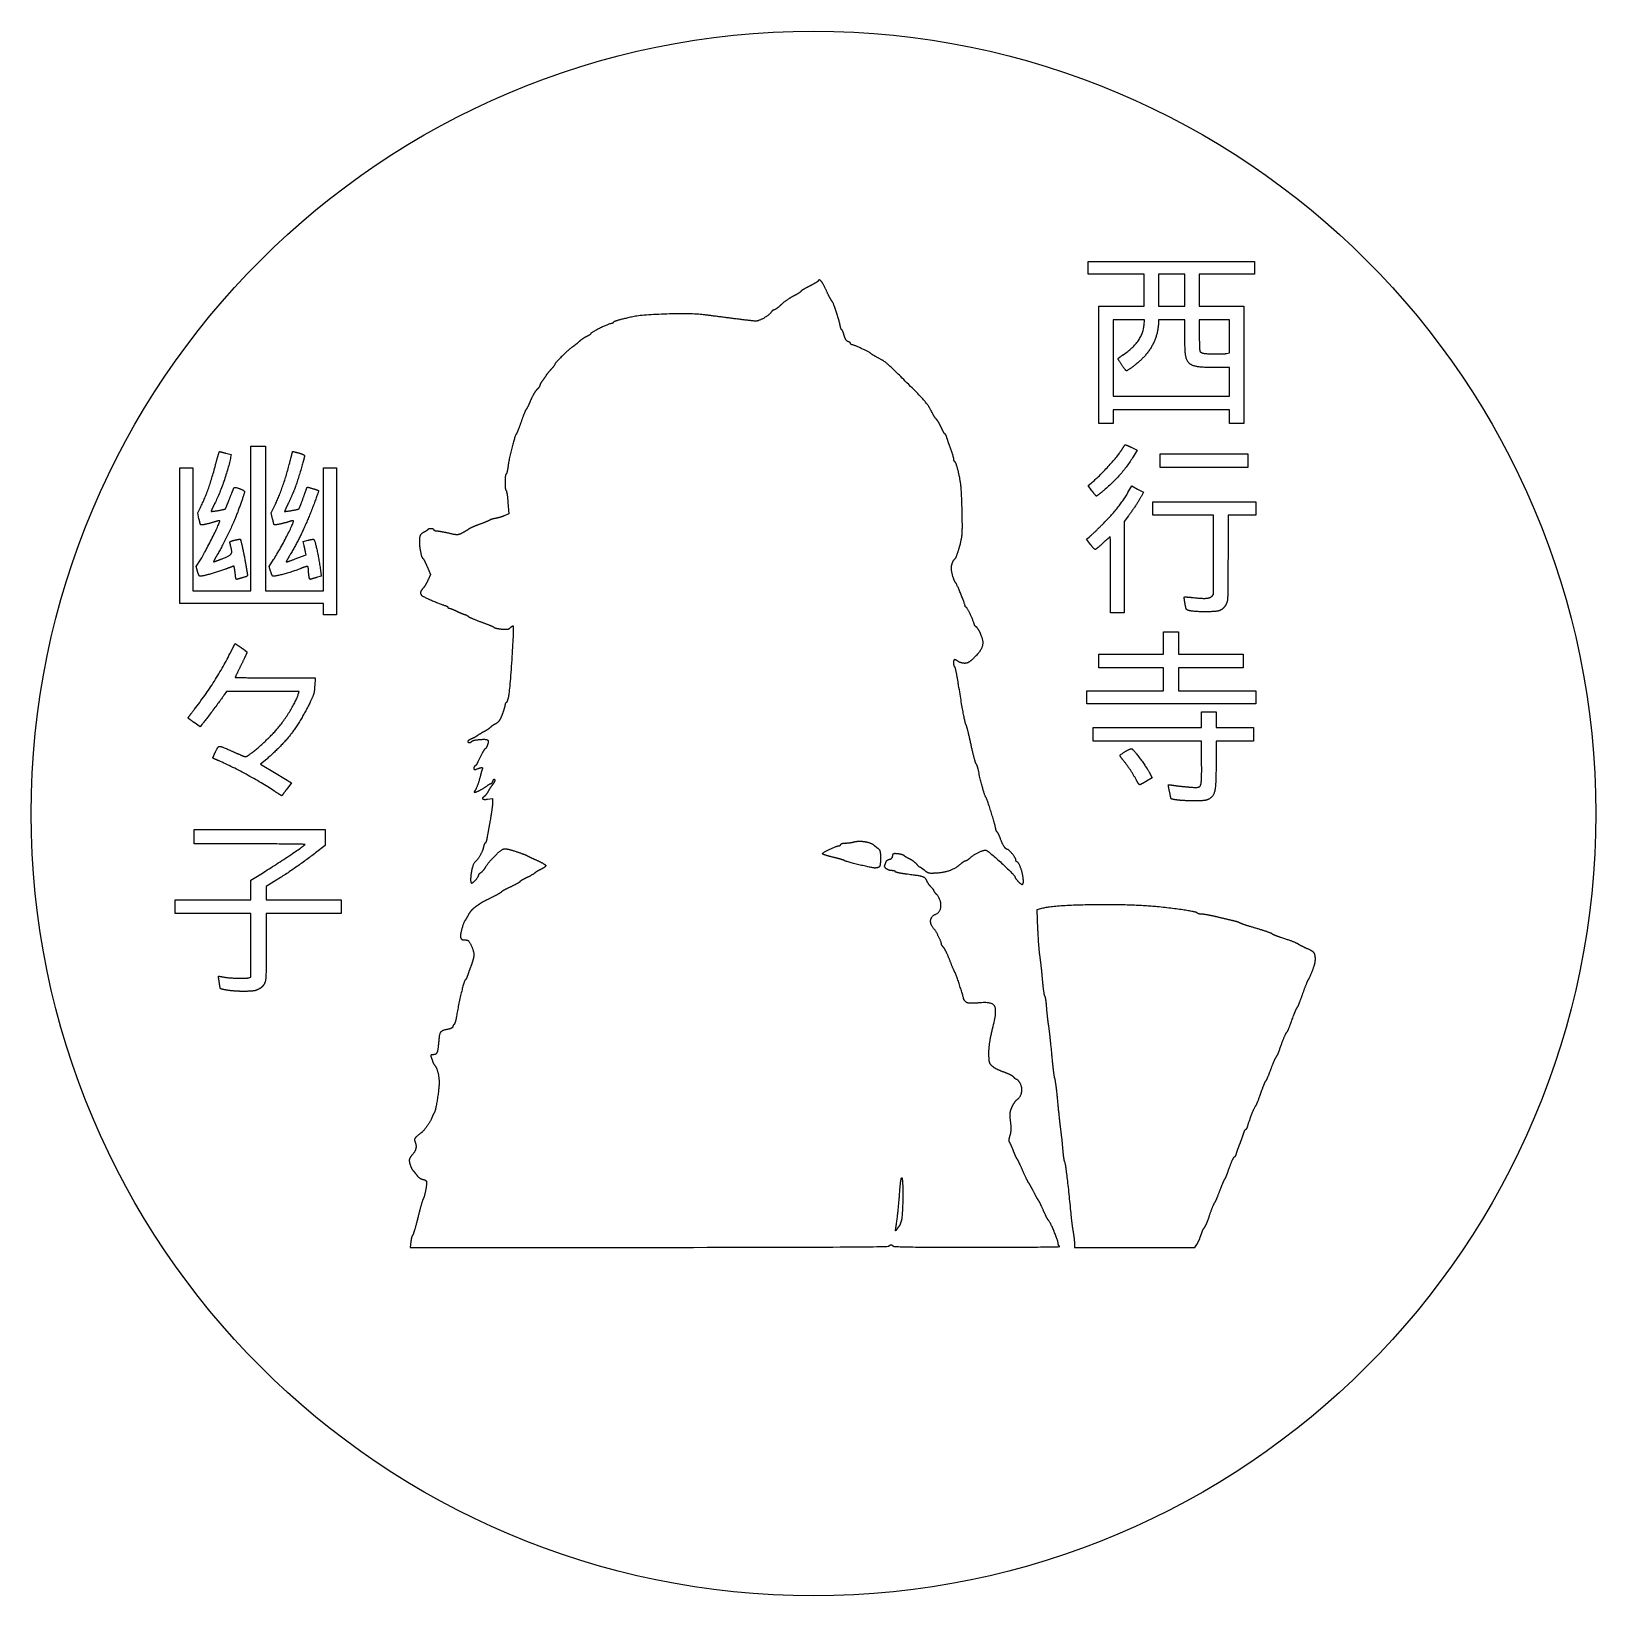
# Model space of a CAD drawing. Extents: x 2.5 to 77.5, y 2.5 to 77.5.
import ezdxf

# ---------------------------------------------------------------- set-up
doc = ezdxf.new("R2010")
doc.units = 0
doc.layers.get('0').update_dxf_attribs({"linetype": 'CONTINUOUS'})
doc.layers.add('NAME', color=7, linetype='CONTINUOUS')
doc.layers.add('YUYUKO', color=7, linetype='CONTINUOUS')

msp = doc.modelspace()

# ---------------------------------------------------------------- linework, layer by layer
msp.add_circle((40, 40), 37.5)
at = {"layer": 'NAME', "color": 7}
for q in [(59.805, 62.053), (59.806, 62.053)]:
    msp.add_line((59.806, 62.053), q, dxfattribs=at)
at = {"layer": 'NAME'}
for points in [[(54.361, 59.024), (54.361, 58.698), (54.016, 58.698), (53.672, 58.698), (53.672, 61.512), (53.672, 61.512), (53.672, 64.325), (54.763, 64.325), (55.853, 64.325), (55.853, 65.09), (55.853, 65.856), (54.514, 65.856), (53.174, 65.856), (53.174, 66.162), (53.174, 66.468), (57.155, 66.468), (61.136, 66.468), (61.136, 66.162), (61.136, 65.856), (59.815, 65.856), (58.495, 65.856), (58.495, 65.09), (58.495, 64.325), (59.566, 64.325), (60.638, 64.325), (60.638, 61.512), (60.638, 58.698), (60.294, 58.698), (59.949, 58.698), (59.949, 59.024), (59.949, 59.349), (57.155, 59.349), (54.361, 59.349)], [(56.542, 65.856), (56.542, 65.09), (56.542, 64.325), (57.174, 64.325), (57.806, 64.325), (57.806, 65.09), (57.806, 65.09), (57.806, 65.856), (57.174, 65.856)], [(59.211, 61.378), (59.134, 61.378), (59.061, 61.379), (58.99, 61.38), (58.923, 61.381), (58.859, 61.383), (58.799, 61.385), (58.741, 61.388), (58.686, 61.391), (58.634, 61.394), (58.584, 61.398), (58.537, 61.402), (58.493, 61.407), (58.451, 61.412), (58.411, 61.418), (58.374, 61.424), (58.338, 61.431), (58.305, 61.438), (58.274, 61.446), (58.244, 61.455), (58.216, 61.464), (58.19, 61.473), (58.165, 61.484), (58.142, 61.495), (58.12, 61.506), (58.099, 61.518), (58.08, 61.531), (58.062, 61.545), (58.044, 61.56), (58.028, 61.575), (58.012, 61.591), (57.995, 61.609), (57.979, 61.627), (57.965, 61.645), (57.951, 61.664), (57.937, 61.684), (57.925, 61.704), (57.914, 61.725), (57.903, 61.747), (57.893, 61.77), (57.883, 61.795), (57.874, 61.821), (57.866, 61.848), (57.859, 61.878), (57.852, 61.909), (57.846, 61.942), (57.84, 61.978), (57.835, 62.016), (57.83, 62.056), (57.826, 62.099), (57.822, 62.144), (57.819, 62.193), (57.816, 62.244), (57.814, 62.299), (57.811, 62.357), (57.81, 62.418), (57.808, 62.483), (57.807, 62.552), (57.806, 62.625), (57.806, 62.702), (57.806, 62.783), (57.806, 62.868), (57.806, 63.674), (57.174, 63.674), (56.542, 63.674), (56.542, 63.544), (56.542, 63.536), (56.542, 63.528), (56.542, 63.519), (56.541, 63.51), (56.541, 63.5), (56.54, 63.489), (56.539, 63.478), (56.538, 63.466), (56.536, 63.454), (56.535, 63.441), (56.534, 63.428), (56.532, 63.414), (56.53, 63.4), (56.529, 63.385), (56.527, 63.371), (56.525, 63.356), (56.523, 63.34), (56.52, 63.325), (56.518, 63.309), (56.516, 63.293), (56.513, 63.277), (56.511, 63.26), (56.508, 63.244), (56.506, 63.227), (56.503, 63.211), (56.5, 63.194), (56.497, 63.178), (56.495, 63.162), (56.492, 63.145), (56.489, 63.129), (56.486, 63.113), (56.477, 63.071), (56.468, 63.028), (56.458, 62.986), (56.447, 62.944), (56.435, 62.903), (56.422, 62.861), (56.409, 62.819), (56.394, 62.778), (56.379, 62.737), (56.363, 62.696), (56.346, 62.655), (56.329, 62.614), (56.31, 62.574), (56.291, 62.534), (56.271, 62.494), (56.25, 62.454), (56.228, 62.415), (56.206, 62.376), (56.183, 62.337), (56.159, 62.298), (56.134, 62.26), (56.109, 62.222), (56.082, 62.184), (56.055, 62.146), (56.027, 62.109), (55.999, 62.072), (55.97, 62.036), (55.94, 62), (55.909, 61.964), (55.877, 61.929), (55.845, 61.894), (55.819, 61.866), (55.792, 61.838), (55.764, 61.81), (55.734, 61.781), (55.704, 61.752), (55.672, 61.723), (55.64, 61.694), (55.608, 61.664), (55.575, 61.635), (55.541, 61.606), (55.508, 61.577), (55.474, 61.549), (55.441, 61.521), (55.407, 61.494), (55.374, 61.467), (55.342, 61.442), (55.31, 61.417), (55.278, 61.393), (55.248, 61.371), (55.219, 61.35), (55.19, 61.329), (55.163, 61.311), (55.137, 61.294), (55.113, 61.278), (55.09, 61.265), (55.07, 61.253), (55.05, 61.243), (55.033, 61.235), (55.019, 61.229), (55.006, 61.226), (54.996, 61.225), (54.992, 61.226), (54.986, 61.23), (54.979, 61.237), (54.971, 61.245), (54.961, 61.256), (54.95, 61.269), (54.938, 61.284), (54.925, 61.3), (54.911, 61.319), (54.897, 61.338), (54.882, 61.359), (54.866, 61.38), (54.85, 61.403), (54.833, 61.427), (54.816, 61.451), (54.799, 61.475), (54.782, 61.501), (54.765, 61.526), (54.748, 61.551), (54.732, 61.576), (54.716, 61.601), (54.7, 61.625), (54.685, 61.649), (54.671, 61.672), (54.657, 61.695), (54.645, 61.716), (54.633, 61.736), (54.622, 61.755), (54.613, 61.772), (54.605, 61.788), (54.599, 61.802), (54.598, 61.803), (54.599, 61.805), (54.6, 61.808), (54.602, 61.81), (54.604, 61.814), (54.608, 61.817), (54.611, 61.821), (54.616, 61.826), (54.621, 61.83), (54.627, 61.835), (54.633, 61.841), (54.639, 61.846), (54.647, 61.852), (54.654, 61.858), (54.663, 61.865), (54.671, 61.872), (54.681, 61.879), (54.69, 61.886), (54.7, 61.893), (54.711, 61.901), (54.722, 61.909), (54.733, 61.917), (54.744, 61.925), (54.756, 61.933), (54.768, 61.942), (54.781, 61.95), (54.794, 61.959), (54.807, 61.968), (54.82, 61.976), (54.833, 61.985), (54.847, 61.994), (54.905, 62.032), (54.961, 62.071), (55.015, 62.111), (55.068, 62.151), (55.12, 62.192), (55.169, 62.234), (55.217, 62.276), (55.264, 62.318), (55.309, 62.362), (55.352, 62.406), (55.393, 62.45), (55.433, 62.495), (55.471, 62.54), (55.507, 62.586), (55.542, 62.632), (55.575, 62.679), (55.606, 62.726), (55.635, 62.773), (55.662, 62.821), (55.688, 62.869), (55.712, 62.917), (55.734, 62.966), (55.754, 63.015), (55.772, 63.064), (55.788, 63.114), (55.802, 63.163), (55.815, 63.213), (55.825, 63.263), (55.834, 63.313), (55.841, 63.364), (55.845, 63.414), (55.864, 63.674), (55.112, 63.674), (54.361, 63.674), (54.361, 61.837), (54.361, 60), (57.155, 60), (59.949, 60), (59.949, 60.689), (59.949, 60.689), (59.949, 61.378), (59.292, 61.378)], [(59.048, 62.037), (59.093, 62.035), (59.139, 62.034), (59.185, 62.033), (59.232, 62.033), (59.279, 62.032), (59.326, 62.032), (59.372, 62.032), (59.418, 62.032), (59.462, 62.033), (59.506, 62.034), (59.548, 62.035), (59.589, 62.036), (59.628, 62.038), (59.664, 62.04), (59.698, 62.042), (59.73, 62.044), (59.758, 62.047), (59.784, 62.05), (59.805, 62.053), (59.949, 62.077), (59.949, 62.875), (59.949, 63.674), (59.222, 63.674), (58.495, 63.674), (58.495, 62.937), (58.495, 62.898), (58.495, 62.86), (58.496, 62.821), (58.496, 62.784), (58.496, 62.746), (58.497, 62.71), (58.497, 62.674), (58.498, 62.639), (58.499, 62.604), (58.499, 62.57), (58.5, 62.538), (58.501, 62.506), (58.502, 62.475), (58.503, 62.445), (58.504, 62.416), (58.505, 62.389), (58.507, 62.362), (58.508, 62.337), (58.509, 62.313), (58.51, 62.291), (58.512, 62.27), (58.513, 62.251), (58.515, 62.233), (58.516, 62.216), (58.518, 62.202), (58.519, 62.189), (58.521, 62.177), (58.522, 62.168), (58.524, 62.16), (58.526, 62.155), (58.527, 62.151), (58.529, 62.148), (58.531, 62.146), (58.533, 62.143), (58.536, 62.14), (58.539, 62.137), (58.542, 62.134), (58.545, 62.131), (58.549, 62.128), (58.553, 62.125), (58.557, 62.123), (58.561, 62.12), (58.565, 62.117), (58.57, 62.114), (58.575, 62.111), (58.58, 62.108), (58.585, 62.105), (58.59, 62.102), (58.595, 62.099), (58.6, 62.096), (58.606, 62.094), (58.611, 62.091), (58.617, 62.088), (58.623, 62.086), (58.629, 62.083), (58.635, 62.081), (58.64, 62.078), (58.646, 62.076), (58.652, 62.074), (58.658, 62.072), (58.664, 62.07), (58.67, 62.068), (58.685, 62.065), (58.703, 62.061), (58.726, 62.058), (58.751, 62.055), (58.78, 62.052), (58.812, 62.049), (58.846, 62.046), (58.883, 62.044), (58.922, 62.042), (58.962, 62.04), (59.005, 62.038)], [(9.625, 53.316), (9.625, 56.57), (9.931, 56.57), (10.237, 56.57), (10.237, 53.623), (10.237, 50.675), (11.635, 50.675), (13.032, 50.675), (13.032, 54.139), (13.032, 57.603), (13.376, 57.603), (13.721, 57.603), (13.721, 54.139), (13.721, 50.675), (15.118, 50.675), (16.515, 50.675), (16.515, 53.623), (16.515, 56.57), (16.821, 56.57), (17.127, 56.57), (17.127, 53.048), (17.127, 49.527), (16.821, 49.527), (16.515, 49.527), (16.515, 49.795), (16.515, 49.795), (16.515, 50.063), (13.07, 50.063), (9.625, 50.063)], [(11.568, 52.179), (11.589, 52.188), (11.61, 52.196), (11.632, 52.204), (11.653, 52.213), (11.676, 52.222), (11.722, 52.241), (11.766, 52.259), (11.807, 52.275), (11.844, 52.291), (11.879, 52.307), (11.912, 52.322), (11.941, 52.336), (11.968, 52.351), (11.992, 52.365), (12.014, 52.38), (12.034, 52.395), (12.051, 52.41), (12.065, 52.426), (12.078, 52.443), (12.088, 52.46), (12.097, 52.478), (12.103, 52.498), (12.107, 52.519), (12.11, 52.541), (12.11, 52.565), (12.109, 52.591), (12.106, 52.619), (12.102, 52.648), (12.095, 52.68), (12.088, 52.714), (12.079, 52.751), (12.068, 52.79), (12.057, 52.832), (12.044, 52.877), (12.03, 52.925), (12.015, 52.977), (12.013, 52.981), (12.013, 52.986), (12.012, 52.99), (12.012, 52.994), (12.013, 52.999), (12.014, 53.003), (12.016, 53.007), (12.018, 53.011), (12.02, 53.015), (12.023, 53.019), (12.027, 53.022), (12.032, 53.026), (12.037, 53.03), (12.042, 53.033), (12.048, 53.037), (12.055, 53.041), (12.063, 53.045), (12.071, 53.048), (12.08, 53.052), (12.09, 53.056), (12.101, 53.06), (12.112, 53.064), (12.124, 53.067), (12.137, 53.072), (12.15, 53.076), (12.165, 53.08), (12.18, 53.084), (12.197, 53.089), (12.214, 53.093), (12.232, 53.098), (12.251, 53.103), (12.264, 53.106), (12.278, 53.109), (12.291, 53.112), (12.304, 53.115), (12.317, 53.118), (12.329, 53.121), (12.342, 53.124), (12.354, 53.127), (12.366, 53.129), (12.377, 53.132), (12.389, 53.134), (12.399, 53.136), (12.41, 53.139), (12.42, 53.141), (12.43, 53.142), (12.44, 53.144), (12.449, 53.146), (12.457, 53.147), (12.465, 53.148), (12.473, 53.15), (12.48, 53.151), (12.487, 53.151), (12.493, 53.152), (12.499, 53.153), (12.504, 53.153), (12.508, 53.153), (12.512, 53.153), (12.515, 53.153), (12.518, 53.153), (12.519, 53.152), (12.521, 53.151), (12.523, 53.146), (12.527, 53.137), (12.532, 53.123), (12.537, 53.105), (12.543, 53.083), (12.55, 53.058), (12.558, 53.029), (12.566, 52.996), (12.574, 52.961), (12.583, 52.924), (12.592, 52.883), (12.602, 52.841), (12.612, 52.797), (12.622, 52.751), (12.632, 52.703), (12.643, 52.654), (12.653, 52.605), (12.664, 52.554), (12.675, 52.503), (12.685, 52.452), (12.696, 52.4), (12.706, 52.349), (12.716, 52.299), (12.726, 52.249), (12.735, 52.2), (12.744, 52.152), (12.753, 52.105), (12.761, 52.06), (12.769, 52.018), (12.776, 51.977), (12.782, 51.938), (12.785, 51.919), (12.788, 51.9), (12.791, 51.88), (12.795, 51.861), (12.798, 51.842), (12.801, 51.822), (12.804, 51.803), (12.807, 51.785), (12.81, 51.766), (12.813, 51.748), (12.816, 51.729), (12.819, 51.712), (12.822, 51.694), (12.825, 51.677), (12.827, 51.66), (12.83, 51.644), (12.833, 51.628), (12.835, 51.613), (12.838, 51.598), (12.84, 51.584), (12.842, 51.57), (12.844, 51.557), (12.846, 51.545), (12.848, 51.533), (12.85, 51.522), (12.852, 51.512), (12.853, 51.503), (12.855, 51.494), (12.856, 51.487), (12.857, 51.48), (12.858, 51.474), (12.859, 51.465), (12.861, 51.457), (12.862, 51.449), (12.862, 51.441), (12.863, 51.434), (12.863, 51.428), (12.862, 51.421), (12.861, 51.415), (12.86, 51.41), (12.858, 51.404), (12.856, 51.399), (12.853, 51.394), (12.849, 51.39), (12.845, 51.385), (12.84, 51.381), (12.834, 51.376), (12.828, 51.372), (12.821, 51.368), (12.813, 51.364), (12.804, 51.36), (12.794, 51.356), (12.784, 51.352), (12.772, 51.347), (12.759, 51.343), (12.746, 51.338), (12.731, 51.334), (12.715, 51.329), (12.698, 51.324), (12.68, 51.319), (12.66, 51.313), (12.639, 51.307), (12.627, 51.304), (12.614, 51.3), (12.602, 51.297), (12.59, 51.293), (12.577, 51.29), (12.565, 51.286), (12.553, 51.283), (12.541, 51.279), (12.53, 51.276), (12.518, 51.273), (12.507, 51.269), (12.496, 51.266), (12.485, 51.263), (12.475, 51.26), (12.465, 51.257), (12.455, 51.254), (12.445, 51.251), (12.436, 51.248), (12.427, 51.246), (12.419, 51.243), (12.411, 51.241), (12.403, 51.238), (12.396, 51.236), (12.389, 51.234), (12.383, 51.232), (12.377, 51.23), (12.372, 51.228), (12.368, 51.227), (12.364, 51.226), (12.36, 51.224), (12.357, 51.223), (12.354, 51.222), (12.351, 51.222), (12.348, 51.222), (12.345, 51.222), (12.343, 51.223), (12.34, 51.225), (12.337, 51.227), (12.334, 51.229), (12.332, 51.232), (12.329, 51.236), (12.327, 51.24), (12.324, 51.244), (12.322, 51.249), (12.319, 51.255), (12.317, 51.261), (12.315, 51.267), (12.313, 51.274), (12.31, 51.282), (12.308, 51.29), (12.306, 51.299), (12.304, 51.308), (12.302, 51.317), (12.3, 51.328), (12.298, 51.338), (12.296, 51.35), (12.295, 51.361), (12.293, 51.374), (12.291, 51.387), (12.289, 51.4), (12.288, 51.414), (12.286, 51.428), (12.286, 51.428), (12.286, 51.428), (12.283, 51.452), (12.281, 51.475), (12.278, 51.498), (12.275, 51.52), (12.273, 51.542), (12.27, 51.563), (12.267, 51.584), (12.264, 51.604), (12.262, 51.624), (12.259, 51.643), (12.256, 51.662), (12.254, 51.68), (12.251, 51.697), (12.248, 51.713), (12.246, 51.729), (12.243, 51.744), (12.241, 51.759), (12.238, 51.772), (12.236, 51.785), (12.234, 51.796), (12.231, 51.807), (12.229, 51.817), (12.227, 51.826), (12.225, 51.834), (12.223, 51.842), (12.221, 51.848), (12.219, 51.853), (12.217, 51.857), (12.216, 51.86), (12.214, 51.861), (12.213, 51.862), (12.211, 51.862), (12.209, 51.861), (12.206, 51.86), (12.202, 51.859), (12.197, 51.857), (12.19, 51.855), (12.183, 51.852), (12.175, 51.849), (12.166, 51.846), (12.156, 51.842), (12.145, 51.838), (12.134, 51.834), (12.121, 51.83), (12.108, 51.825), (12.094, 51.82), (12.08, 51.814), (12.065, 51.809), (12.049, 51.803), (12.033, 51.797), (12.016, 51.791), (11.998, 51.784), (11.98, 51.777), (11.961, 51.77), (11.942, 51.763), (11.923, 51.756), (11.903, 51.749), (11.883, 51.741), (11.862, 51.733), (11.842, 51.726), (11.82, 51.718), (11.799, 51.71), (11.756, 51.693), (11.711, 51.677), (11.665, 51.661), (11.618, 51.645), (11.569, 51.628), (11.52, 51.612), (11.471, 51.596), (11.421, 51.58), (11.37, 51.564), (11.32, 51.549), (11.27, 51.533), (11.22, 51.519), (11.171, 51.504), (11.122, 51.49), (11.074, 51.477), (11.027, 51.464), (10.981, 51.452), (10.937, 51.44), (10.895, 51.429), (10.854, 51.419), (10.815, 51.41), (10.778, 51.401), (10.744, 51.394), (10.712, 51.387), (10.683, 51.382), (10.657, 51.377), (10.634, 51.374), (10.614, 51.372), (10.597, 51.371), (10.584, 51.371), (10.575, 51.373), (10.573, 51.374), (10.57, 51.376), (10.567, 51.378), (10.564, 51.381), (10.561, 51.384), (10.558, 51.388), (10.555, 51.393), (10.552, 51.398), (10.549, 51.404), (10.545, 51.41), (10.542, 51.416), (10.538, 51.423), (10.535, 51.43), (10.531, 51.438), (10.527, 51.446), (10.523, 51.455), (10.52, 51.464), (10.516, 51.473), (10.512, 51.482), (10.508, 51.492), (10.505, 51.502), (10.501, 51.513), (10.497, 51.523), (10.494, 51.534), (10.49, 51.545), (10.486, 51.556), (10.483, 51.568), (10.479, 51.58), (10.476, 51.591), (10.472, 51.603), (10.469, 51.615), (10.409, 51.843), (10.614, 52.168), (10.641, 52.213), (10.671, 52.263), (10.703, 52.318), (10.738, 52.378), (10.773, 52.443), (10.811, 52.511), (10.85, 52.583), (10.889, 52.657), (10.93, 52.734), (10.971, 52.813), (11.013, 52.893), (11.054, 52.973), (11.095, 53.055), (11.136, 53.136), (11.177, 53.217), (11.216, 53.296), (11.255, 53.375), (11.292, 53.451), (11.327, 53.524), (11.36, 53.595), (11.392, 53.662), (11.421, 53.725), (11.448, 53.784), (11.471, 53.838), (11.492, 53.887), (11.51, 53.929), (11.524, 53.965), (11.534, 53.995), (11.54, 54.017), (11.542, 54.031), (11.54, 54.037), (11.537, 54.038), (11.534, 54.038), (11.531, 54.038), (11.526, 54.038), (11.522, 54.038), (11.516, 54.037), (11.51, 54.037), (11.504, 54.036), (11.497, 54.035), (11.49, 54.033), (11.482, 54.032), (11.474, 54.03), (11.465, 54.029), (11.456, 54.027), (11.447, 54.025), (11.437, 54.022), (11.427, 54.02), (11.416, 54.017), (11.406, 54.015), (11.395, 54.012), (11.384, 54.009), (11.372, 54.006), (11.36, 54.003), (11.349, 53.999), (11.336, 53.996), (11.324, 53.992), (11.312, 53.989), (11.299, 53.985), (11.287, 53.981), (11.274, 53.977), (11.261, 53.973), (11.233, 53.964), (11.205, 53.955), (11.177, 53.947), (11.149, 53.938), (11.121, 53.93), (11.093, 53.922), (11.065, 53.915), (11.037, 53.907), (11.009, 53.9), (10.982, 53.893), (10.956, 53.887), (10.93, 53.88), (10.904, 53.874), (10.879, 53.869), (10.855, 53.864), (10.832, 53.859), (10.809, 53.854), (10.788, 53.85), (10.767, 53.846), (10.747, 53.843), (10.729, 53.84), (10.712, 53.838), (10.696, 53.836), (10.681, 53.834), (10.668, 53.833), (10.656, 53.833), (10.645, 53.833), (10.637, 53.834), (10.63, 53.835), (10.624, 53.836), (10.621, 53.839), (10.62, 53.84), (10.618, 53.842), (10.617, 53.845), (10.615, 53.849), (10.614, 53.853), (10.612, 53.858), (10.61, 53.863), (10.608, 53.869), (10.606, 53.876), (10.603, 53.884), (10.601, 53.891), (10.598, 53.9), (10.596, 53.909), (10.593, 53.918), (10.59, 53.928), (10.588, 53.938), (10.585, 53.949), (10.582, 53.96), (10.579, 53.972), (10.576, 53.984), (10.573, 53.996), (10.569, 54.008), (10.566, 54.021), (10.563, 54.034), (10.56, 54.048), (10.557, 54.061), (10.553, 54.075), (10.55, 54.089), (10.547, 54.104), (10.543, 54.118), (10.54, 54.133), (10.479, 54.407), (10.607, 54.665), (10.635, 54.721), (10.662, 54.777), (10.689, 54.834), (10.715, 54.891), (10.741, 54.948), (10.766, 55.005), (10.792, 55.063), (10.816, 55.121), (10.841, 55.18), (10.865, 55.239), (10.889, 55.299), (10.912, 55.36), (10.936, 55.421), (10.959, 55.484), (10.981, 55.547), (11.004, 55.61), (11.026, 55.675), (11.049, 55.741), (11.071, 55.807), (11.093, 55.875), (11.114, 55.944), (11.136, 56.014), (11.158, 56.085), (11.179, 56.157), (11.201, 56.231), (11.222, 56.306), (11.244, 56.383), (11.265, 56.461), (11.287, 56.54), (11.308, 56.621), (11.33, 56.704), (11.338, 56.738), (11.347, 56.772), (11.356, 56.806), (11.365, 56.839), (11.374, 56.871), (11.382, 56.902), (11.391, 56.933), (11.399, 56.964), (11.408, 56.993), (11.416, 57.022), (11.424, 57.049), (11.431, 57.076), (11.439, 57.102), (11.446, 57.127), (11.454, 57.151), (11.461, 57.173), (11.467, 57.195), (11.474, 57.215), (11.48, 57.234), (11.486, 57.252), (11.491, 57.268), (11.497, 57.284), (11.502, 57.297), (11.506, 57.309), (11.511, 57.32), (11.514, 57.329), (11.518, 57.337), (11.521, 57.343), (11.524, 57.347), (11.526, 57.349), (11.528, 57.35), (11.53, 57.35), (11.532, 57.349), (11.536, 57.348), (11.54, 57.348), (11.544, 57.347), (11.55, 57.345), (11.555, 57.344), (11.562, 57.342), (11.569, 57.341), (11.576, 57.339), (11.584, 57.337), (11.593, 57.335), (11.602, 57.333), (11.611, 57.33), (11.621, 57.328), (11.631, 57.325), (11.642, 57.323), (11.653, 57.32), (11.664, 57.317), (11.676, 57.314), (11.688, 57.311), (11.7, 57.308), (11.712, 57.304), (11.725, 57.301), (11.738, 57.298), (11.751, 57.294), (11.765, 57.291), (11.778, 57.287), (11.792, 57.284), (11.806, 57.28), (11.819, 57.277), (12.081, 57.208), (12.057, 57.081), (12.045, 57.02), (12.032, 56.957), (12.017, 56.891), (12.001, 56.824), (11.984, 56.755), (11.966, 56.684), (11.946, 56.611), (11.926, 56.538), (11.904, 56.463), (11.882, 56.387), (11.858, 56.31), (11.834, 56.233), (11.81, 56.155), (11.784, 56.077), (11.758, 55.999), (11.731, 55.921), (11.704, 55.843), (11.676, 55.766), (11.648, 55.689), (11.619, 55.613), (11.59, 55.537), (11.561, 55.463), (11.532, 55.39), (11.503, 55.319), (11.474, 55.249), (11.444, 55.181), (11.415, 55.115), (11.386, 55.051), (11.357, 54.99), (11.329, 54.931), (11.3, 54.874), (11.29, 54.854), (11.28, 54.835), (11.271, 54.815), (11.261, 54.796), (11.252, 54.778), (11.243, 54.759), (11.234, 54.741), (11.225, 54.723), (11.217, 54.706), (11.208, 54.689), (11.201, 54.673), (11.193, 54.657), (11.186, 54.642), (11.179, 54.627), (11.172, 54.613), (11.166, 54.599), (11.16, 54.587), (11.155, 54.574), (11.15, 54.563), (11.145, 54.552), (11.141, 54.542), (11.137, 54.532), (11.133, 54.524), (11.13, 54.516), (11.128, 54.509), (11.126, 54.504), (11.124, 54.499), (11.123, 54.494), (11.122, 54.491), (11.122, 54.489), (11.123, 54.488), (11.127, 54.486), (11.135, 54.485), (11.147, 54.485), (11.161, 54.485), (11.178, 54.486), (11.198, 54.488), (11.22, 54.49), (11.243, 54.493), (11.269, 54.496), (11.296, 54.5), (11.325, 54.504), (11.355, 54.508), (11.385, 54.513), (11.416, 54.518), (11.448, 54.523), (11.48, 54.528), (11.511, 54.534), (11.542, 54.54), (11.573, 54.545), (11.602, 54.551), (11.631, 54.557), (11.658, 54.562), (11.684, 54.568), (11.708, 54.573), (11.73, 54.579), (11.749, 54.584), (11.766, 54.588), (11.781, 54.593), (11.792, 54.597), (11.8, 54.601), (11.804, 54.604), (11.806, 54.606), (11.808, 54.61), (11.811, 54.615), (11.814, 54.621), (11.818, 54.629), (11.822, 54.637), (11.826, 54.647), (11.831, 54.657), (11.837, 54.669), (11.842, 54.682), (11.848, 54.695), (11.854, 54.71), (11.861, 54.725), (11.868, 54.742), (11.875, 54.759), (11.882, 54.777), (11.89, 54.796), (11.898, 54.815), (11.906, 54.835), (11.914, 54.856), (11.923, 54.877), (11.932, 54.899), (11.941, 54.921), (11.95, 54.944), (11.959, 54.968), (11.968, 54.991), (11.978, 55.016), (11.987, 55.04), (11.997, 55.065), (12.007, 55.09), (12.016, 55.115), (12.026, 55.141), (12.036, 55.166), (12.045, 55.191), (12.055, 55.215), (12.064, 55.239), (12.074, 55.263), (12.083, 55.286), (12.092, 55.309), (12.101, 55.332), (12.11, 55.354), (12.118, 55.375), (12.127, 55.396), (12.135, 55.416), (12.143, 55.435), (12.15, 55.454), (12.158, 55.472), (12.165, 55.489), (12.172, 55.505), (12.179, 55.521), (12.185, 55.535), (12.191, 55.549), (12.196, 55.561), (12.202, 55.573), (12.206, 55.584), (12.211, 55.593), (12.215, 55.602), (12.219, 55.609), (12.222, 55.615), (12.225, 55.62), (12.227, 55.624), (12.229, 55.626), (12.234, 55.63), (12.242, 55.633), (12.252, 55.634), (12.264, 55.634), (12.278, 55.633), (12.294, 55.631), (12.311, 55.628), (12.329, 55.624), (12.349, 55.619), (12.369, 55.614), (12.391, 55.607), (12.413, 55.6), (12.436, 55.593), (12.459, 55.585), (12.482, 55.576), (12.505, 55.567), (12.527, 55.558), (12.55, 55.549), (12.572, 55.539), (12.593, 55.529), (12.613, 55.52), (12.632, 55.51), (12.65, 55.5), (12.666, 55.491), (12.681, 55.481), (12.694, 55.472), (12.705, 55.464), (12.713, 55.455), (12.72, 55.448), (12.724, 55.441), (12.725, 55.434), (12.725, 55.426), (12.723, 55.415), (12.72, 55.401), (12.716, 55.384), (12.71, 55.364), (12.704, 55.341), (12.696, 55.316), (12.688, 55.288), (12.679, 55.258), (12.668, 55.226), (12.657, 55.192), (12.645, 55.156), (12.633, 55.118), (12.619, 55.079), (12.605, 55.037), (12.59, 54.995), (12.575, 54.951), (12.559, 54.906), (12.543, 54.86), (12.526, 54.813), (12.509, 54.766), (12.491, 54.717), (12.473, 54.668), (12.455, 54.619), (12.437, 54.569), (12.418, 54.52), (12.399, 54.47), (12.381, 54.42), (12.362, 54.371), (12.343, 54.322), (12.324, 54.273), (12.304, 54.224), (12.283, 54.172), (12.261, 54.118), (12.237, 54.062), (12.213, 54.005), (12.187, 53.946), (12.161, 53.886), (12.133, 53.825), (12.105, 53.762), (12.076, 53.699), (12.047, 53.635), (12.017, 53.57), (11.986, 53.505), (11.955, 53.44), (11.924, 53.375), (11.892, 53.31), (11.861, 53.245), (11.829, 53.18), (11.797, 53.117), (11.765, 53.053), (11.734, 52.991), (11.703, 52.93), (11.672, 52.87), (11.641, 52.812), (11.611, 52.755), (11.581, 52.699), (11.552, 52.646), (11.524, 52.595), (11.496, 52.546), (11.47, 52.499), (11.444, 52.455), (11.432, 52.435), (11.421, 52.416), (11.41, 52.397), (11.399, 52.378), (11.388, 52.359), (11.378, 52.341), (11.368, 52.323), (11.358, 52.306), (11.349, 52.288), (11.339, 52.272), (11.33, 52.256), (11.322, 52.24), (11.314, 52.225), (11.306, 52.21), (11.298, 52.196), (11.291, 52.182), (11.285, 52.17), (11.278, 52.157), (11.273, 52.146), (11.267, 52.135), (11.262, 52.125), (11.258, 52.115), (11.254, 52.107), (11.25, 52.099), (11.248, 52.092), (11.245, 52.086), (11.243, 52.081), (11.242, 52.077), (11.241, 52.073), (11.241, 52.071), (11.242, 52.07), (11.243, 52.069), (11.246, 52.069), (11.249, 52.069), (11.254, 52.07), (11.26, 52.071), (11.267, 52.073), (11.274, 52.075), (11.283, 52.077), (11.293, 52.08), (11.303, 52.084), (11.315, 52.087), (11.327, 52.091), (11.34, 52.096), (11.354, 52.1), (11.368, 52.105), (11.383, 52.111), (11.399, 52.116), (11.416, 52.122), (11.433, 52.129), (11.451, 52.135), (11.469, 52.142), (11.488, 52.149), (11.507, 52.156), (11.527, 52.164), (11.547, 52.171)], [(14.767, 52.066), (14.778, 52.069), (14.791, 52.073), (14.804, 52.077), (14.819, 52.082), (14.835, 52.087), (14.853, 52.093), (14.872, 52.1), (14.893, 52.107), (14.915, 52.115), (14.939, 52.123), (14.965, 52.133), (14.992, 52.143), (15.021, 52.154), (15.052, 52.165), (15.085, 52.178), (15.12, 52.191), (15.156, 52.205), (15.195, 52.22), (15.236, 52.235), (15.279, 52.252), (15.67, 52.402), (15.648, 52.524), (15.647, 52.531), (15.646, 52.538), (15.644, 52.546), (15.643, 52.554), (15.641, 52.562), (15.639, 52.571), (15.637, 52.58), (15.635, 52.59), (15.633, 52.6), (15.631, 52.61), (15.629, 52.62), (15.627, 52.63), (15.624, 52.641), (15.622, 52.652), (15.62, 52.663), (15.617, 52.674), (15.615, 52.686), (15.612, 52.697), (15.609, 52.709), (15.607, 52.72), (15.604, 52.732), (15.602, 52.743), (15.599, 52.755), (15.596, 52.766), (15.593, 52.778), (15.591, 52.789), (15.588, 52.8), (15.585, 52.812), (15.583, 52.823), (15.58, 52.833), (15.578, 52.844), (15.529, 53.041), (15.779, 53.104), (15.798, 53.109), (15.817, 53.114), (15.834, 53.118), (15.851, 53.122), (15.866, 53.125), (15.881, 53.129), (15.895, 53.132), (15.909, 53.134), (15.921, 53.137), (15.933, 53.139), (15.944, 53.141), (15.955, 53.142), (15.965, 53.143), (15.974, 53.144), (15.982, 53.145), (15.991, 53.145), (15.998, 53.145), (16.005, 53.145), (16.012, 53.145), (16.018, 53.144), (16.023, 53.143), (16.028, 53.142), (16.033, 53.14), (16.038, 53.138), (16.042, 53.136), (16.046, 53.134), (16.049, 53.131), (16.052, 53.128), (16.055, 53.125), (16.058, 53.121), (16.06, 53.117), (16.068, 53.104), (16.075, 53.087), (16.084, 53.065), (16.092, 53.04), (16.102, 53.011), (16.111, 52.978), (16.121, 52.942), (16.132, 52.903), (16.142, 52.861), (16.153, 52.816), (16.165, 52.769), (16.176, 52.719), (16.187, 52.667), (16.199, 52.612), (16.211, 52.556), (16.223, 52.499), (16.234, 52.439), (16.246, 52.379), (16.258, 52.317), (16.27, 52.254), (16.281, 52.191), (16.292, 52.126), (16.304, 52.062), (16.314, 51.997), (16.325, 51.932), (16.335, 51.867), (16.345, 51.803), (16.355, 51.739), (16.364, 51.676), (16.372, 51.613), (16.38, 51.552), (16.403, 51.375), (16.164, 51.308), (16.152, 51.305), (16.139, 51.301), (16.126, 51.298), (16.114, 51.294), (16.101, 51.29), (16.089, 51.287), (16.077, 51.283), (16.065, 51.28), (16.053, 51.277), (16.042, 51.273), (16.03, 51.27), (16.019, 51.267), (16.008, 51.264), (15.998, 51.26), (15.988, 51.257), (15.978, 51.254), (15.968, 51.252), (15.959, 51.249), (15.95, 51.246), (15.942, 51.244), (15.934, 51.241), (15.926, 51.239), (15.919, 51.237), (15.912, 51.235), (15.906, 51.233), (15.901, 51.231), (15.896, 51.229), (15.891, 51.228), (15.887, 51.226), (15.884, 51.225), (15.881, 51.224), (15.878, 51.223), (15.876, 51.223), (15.873, 51.223), (15.87, 51.224), (15.868, 51.224), (15.865, 51.226), (15.863, 51.228), (15.86, 51.23), (15.858, 51.232), (15.855, 51.235), (15.853, 51.239), (15.85, 51.243), (15.848, 51.247), (15.845, 51.251), (15.843, 51.256), (15.841, 51.262), (15.839, 51.268), (15.836, 51.274), (15.834, 51.28), (15.832, 51.287), (15.83, 51.294), (15.828, 51.302), (15.826, 51.31), (15.824, 51.319), (15.822, 51.327), (15.82, 51.336), (15.819, 51.346), (15.817, 51.355), (15.815, 51.366), (15.814, 51.376), (15.812, 51.387), (15.812, 51.387), (15.811, 51.396), (15.81, 51.406), (15.808, 51.416), (15.807, 51.427), (15.806, 51.437), (15.805, 51.448), (15.803, 51.458), (15.802, 51.469), (15.801, 51.48), (15.8, 51.491), (15.799, 51.502), (15.798, 51.513), (15.797, 51.524), (15.796, 51.535), (15.795, 51.545), (15.794, 51.556), (15.794, 51.567), (15.793, 51.577), (15.792, 51.588), (15.791, 51.598), (15.791, 51.608), (15.79, 51.618), (15.79, 51.627), (15.789, 51.636), (15.789, 51.645), (15.788, 51.654), (15.788, 51.663), (15.788, 51.671), (15.788, 51.678), (15.788, 51.686), (15.788, 51.693), (15.787, 51.699), (15.787, 51.706), (15.787, 51.713), (15.787, 51.719), (15.786, 51.726), (15.786, 51.732), (15.785, 51.739), (15.784, 51.745), (15.784, 51.751), (15.783, 51.757), (15.782, 51.763), (15.781, 51.769), (15.78, 51.775), (15.779, 51.781), (15.777, 51.786), (15.776, 51.791), (15.775, 51.796), (15.773, 51.801), (15.772, 51.806), (15.77, 51.81), (15.769, 51.814), (15.767, 51.818), (15.766, 51.822), (15.764, 51.826), (15.762, 51.829), (15.76, 51.832), (15.759, 51.834), (15.757, 51.837), (15.755, 51.839), (15.753, 51.84), (15.751, 51.842), (15.749, 51.843), (15.746, 51.844), (15.743, 51.844), (15.739, 51.844), (15.734, 51.844), (15.729, 51.844), (15.724, 51.844), (15.718, 51.843), (15.711, 51.842), (15.705, 51.841), (15.697, 51.839), (15.69, 51.838), (15.682, 51.836), (15.673, 51.834), (15.664, 51.832), (15.655, 51.829), (15.646, 51.827), (15.636, 51.824), (15.626, 51.821), (15.616, 51.817), (15.606, 51.814), (15.595, 51.81), (15.584, 51.807), (15.573, 51.803), (15.562, 51.799), (15.551, 51.795), (15.539, 51.79), (15.528, 51.786), (15.516, 51.781), (15.504, 51.776), (15.493, 51.772), (15.445, 51.752), (15.396, 51.733), (15.344, 51.713), (15.291, 51.693), (15.236, 51.673), (15.18, 51.654), (15.123, 51.634), (15.065, 51.615), (15.007, 51.596), (14.948, 51.577), (14.89, 51.558), (14.831, 51.541), (14.773, 51.523), (14.716, 51.507), (14.659, 51.491), (14.604, 51.475), (14.55, 51.461), (14.498, 51.447), (14.447, 51.435), (14.399, 51.423), (14.353, 51.412), (14.309, 51.403), (14.269, 51.394), (14.231, 51.387), (14.196, 51.382), (14.166, 51.377), (14.138, 51.375), (14.115, 51.373), (14.096, 51.373), (14.082, 51.375), (14.072, 51.379), (14.07, 51.38), (14.069, 51.382), (14.066, 51.385), (14.064, 51.388), (14.062, 51.392), (14.059, 51.396), (14.056, 51.401), (14.054, 51.406), (14.051, 51.411), (14.048, 51.418), (14.045, 51.424), (14.041, 51.431), (14.038, 51.439), (14.035, 51.446), (14.031, 51.455), (14.028, 51.463), (14.024, 51.472), (14.021, 51.481), (14.017, 51.491), (14.013, 51.501), (14.01, 51.511), (14.006, 51.521), (14.002, 51.532), (13.998, 51.543), (13.994, 51.554), (13.991, 51.565), (13.987, 51.576), (13.983, 51.588), (13.979, 51.599), (13.976, 51.611), (13.972, 51.623), (13.904, 51.847), (14.114, 52.17), (14.154, 52.232), (14.195, 52.297), (14.236, 52.366), (14.279, 52.437), (14.322, 52.51), (14.366, 52.585), (14.41, 52.662), (14.454, 52.74), (14.498, 52.818), (14.541, 52.898), (14.584, 52.977), (14.627, 53.056), (14.668, 53.135), (14.709, 53.212), (14.748, 53.289), (14.786, 53.363), (14.822, 53.436), (14.857, 53.506), (14.89, 53.574), (14.92, 53.638), (14.948, 53.699), (14.974, 53.756), (14.997, 53.809), (15.017, 53.857), (15.034, 53.9), (15.048, 53.938), (15.058, 53.971), (15.065, 53.997), (15.068, 54.017), (15.067, 54.03), (15.062, 54.036), (15.06, 54.037), (15.057, 54.037), (15.054, 54.038), (15.051, 54.038), (15.047, 54.037), (15.042, 54.037), (15.038, 54.037), (15.033, 54.036), (15.027, 54.035), (15.021, 54.034), (15.015, 54.033), (15.009, 54.032), (15.002, 54.031), (14.995, 54.029), (14.987, 54.027), (14.98, 54.026), (14.972, 54.024), (14.964, 54.022), (14.955, 54.02), (14.947, 54.017), (14.938, 54.015), (14.929, 54.013), (14.92, 54.01), (14.911, 54.007), (14.902, 54.005), (14.892, 54.002), (14.883, 53.999), (14.873, 53.996), (14.864, 53.993), (14.854, 53.99), (14.844, 53.986), (14.823, 53.979), (14.8, 53.972), (14.775, 53.964), (14.75, 53.957), (14.724, 53.949), (14.696, 53.942), (14.669, 53.934), (14.64, 53.927), (14.611, 53.919), (14.582, 53.912), (14.553, 53.905), (14.523, 53.898), (14.494, 53.891), (14.465, 53.884), (14.437, 53.878), (14.409, 53.872), (14.381, 53.866), (14.355, 53.861), (14.329, 53.856), (14.305, 53.851), (14.281, 53.847), (14.26, 53.843), (14.239, 53.84), (14.22, 53.837), (14.203, 53.835), (14.188, 53.833), (14.175, 53.832), (14.165, 53.832), (14.156, 53.832), (14.15, 53.833), (14.147, 53.835), (14.146, 53.836), (14.145, 53.838), (14.143, 53.84), (14.142, 53.844), (14.141, 53.848), (14.139, 53.853), (14.137, 53.858), (14.135, 53.864), (14.133, 53.871), (14.131, 53.878), (14.129, 53.886), (14.126, 53.894), (14.124, 53.903), (14.121, 53.912), (14.118, 53.922), (14.116, 53.932), (14.113, 53.943), (14.11, 53.954), (14.107, 53.966), (14.104, 53.978), (14.101, 53.99), (14.098, 54.003), (14.094, 54.016), (14.091, 54.029), (14.088, 54.043), (14.084, 54.056), (14.081, 54.07), (14.078, 54.085), (14.074, 54.099), (14.071, 54.114), (14.068, 54.128), (14.004, 54.407), (14.204, 54.828), (14.228, 54.879), (14.252, 54.931), (14.276, 54.984), (14.3, 55.038), (14.324, 55.094), (14.348, 55.151), (14.371, 55.209), (14.395, 55.268), (14.419, 55.328), (14.442, 55.389), (14.466, 55.451), (14.489, 55.513), (14.512, 55.577), (14.535, 55.641), (14.558, 55.706), (14.581, 55.772), (14.603, 55.838), (14.626, 55.905), (14.648, 55.973), (14.669, 56.041), (14.691, 56.109), (14.712, 56.178), (14.733, 56.247), (14.754, 56.316), (14.774, 56.386), (14.794, 56.456), (14.813, 56.526), (14.832, 56.596), (14.851, 56.666), (14.869, 56.736), (14.887, 56.806), (14.894, 56.835), (14.901, 56.863), (14.909, 56.891), (14.916, 56.919), (14.922, 56.946), (14.929, 56.972), (14.936, 56.999), (14.942, 57.024), (14.949, 57.049), (14.955, 57.073), (14.961, 57.096), (14.967, 57.119), (14.973, 57.141), (14.978, 57.162), (14.984, 57.182), (14.989, 57.201), (14.993, 57.22), (14.998, 57.237), (15.003, 57.254), (15.007, 57.269), (15.011, 57.283), (15.014, 57.296), (15.017, 57.308), (15.02, 57.319), (15.023, 57.328), (15.026, 57.336), (15.028, 57.343), (15.029, 57.348), (15.031, 57.352), (15.032, 57.355), (15.032, 57.356), (15.033, 57.356), (15.035, 57.356), (15.037, 57.356), (15.04, 57.356), (15.044, 57.355), (15.048, 57.354), (15.053, 57.353), (15.059, 57.352), (15.066, 57.351), (15.072, 57.349), (15.08, 57.348), (15.088, 57.346), (15.096, 57.344), (15.106, 57.342), (15.115, 57.339), (15.125, 57.337), (15.136, 57.334), (15.147, 57.331), (15.158, 57.328), (15.17, 57.325), (15.182, 57.322), (15.194, 57.319), (15.207, 57.316), (15.22, 57.312), (15.233, 57.309), (15.247, 57.305), (15.261, 57.301), (15.275, 57.298), (15.289, 57.294), (15.304, 57.29), (15.319, 57.286), (15.339, 57.28), (15.358, 57.275), (15.377, 57.269), (15.394, 57.264), (15.411, 57.259), (15.426, 57.254), (15.441, 57.249), (15.456, 57.244), (15.469, 57.24), (15.482, 57.235), (15.493, 57.23), (15.504, 57.226), (15.515, 57.222), (15.524, 57.217), (15.533, 57.213), (15.542, 57.208), (15.549, 57.204), (15.556, 57.2), (15.562, 57.196), (15.568, 57.191), (15.573, 57.187), (15.578, 57.182), (15.582, 57.178), (15.585, 57.174), (15.588, 57.169), (15.591, 57.164), (15.593, 57.16), (15.594, 57.155), (15.595, 57.15), (15.596, 57.145), (15.596, 57.14), (15.595, 57.125), (15.592, 57.104), (15.587, 57.077), (15.58, 57.046), (15.572, 57.009), (15.562, 56.968), (15.55, 56.923), (15.537, 56.874), (15.523, 56.822), (15.508, 56.766), (15.491, 56.708), (15.474, 56.647), (15.455, 56.584), (15.436, 56.52), (15.417, 56.454), (15.396, 56.387), (15.376, 56.32), (15.355, 56.252), (15.333, 56.184), (15.312, 56.117), (15.291, 56.05), (15.269, 55.984), (15.248, 55.92), (15.227, 55.858), (15.207, 55.797), (15.187, 55.739), (15.168, 55.684), (15.149, 55.632), (15.131, 55.584), (15.115, 55.539), (15.099, 55.499), (15.091, 55.478), (15.082, 55.457), (15.073, 55.435), (15.064, 55.412), (15.054, 55.389), (15.044, 55.366), (15.035, 55.343), (15.024, 55.319), (15.014, 55.295), (15.004, 55.27), (14.993, 55.246), (14.982, 55.221), (14.972, 55.197), (14.961, 55.172), (14.95, 55.148), (14.939, 55.123), (14.928, 55.099), (14.918, 55.075), (14.907, 55.051), (14.896, 55.028), (14.886, 55.005), (14.875, 54.982), (14.865, 54.96), (14.855, 54.938), (14.845, 54.917), (14.835, 54.896), (14.825, 54.876), (14.816, 54.857), (14.807, 54.839), (14.798, 54.821), (14.79, 54.804), (14.782, 54.788), (14.774, 54.772), (14.766, 54.756), (14.758, 54.74), (14.75, 54.724), (14.743, 54.709), (14.736, 54.694), (14.729, 54.68), (14.722, 54.666), (14.715, 54.652), (14.709, 54.638), (14.703, 54.625), (14.697, 54.613), (14.691, 54.6), (14.686, 54.589), (14.681, 54.578), (14.676, 54.567), (14.672, 54.557), (14.668, 54.547), (14.664, 54.538), (14.661, 54.53), (14.657, 54.523), (14.655, 54.516), (14.652, 54.509), (14.65, 54.504), (14.649, 54.499), (14.647, 54.495), (14.646, 54.491), (14.646, 54.489), (14.646, 54.487), (14.646, 54.486), (14.651, 54.484), (14.659, 54.483), (14.67, 54.483), (14.685, 54.484), (14.702, 54.485), (14.721, 54.487), (14.743, 54.489), (14.767, 54.492), (14.793, 54.495), (14.82, 54.499), (14.849, 54.503), (14.879, 54.508), (14.909, 54.513), (14.94, 54.518), (14.972, 54.523), (15.004, 54.529), (15.035, 54.535), (15.067, 54.541), (15.097, 54.546), (15.127, 54.552), (15.156, 54.558), (15.183, 54.564), (15.209, 54.57), (15.233, 54.575), (15.255, 54.581), (15.275, 54.586), (15.293, 54.59), (15.307, 54.595), (15.319, 54.599), (15.327, 54.603), (15.332, 54.606), (15.334, 54.609), (15.337, 54.613), (15.34, 54.618), (15.343, 54.624), (15.347, 54.632), (15.351, 54.641), (15.356, 54.651), (15.361, 54.662), (15.366, 54.674), (15.372, 54.687), (15.378, 54.701), (15.384, 54.716), (15.39, 54.732), (15.397, 54.749), (15.404, 54.767), (15.412, 54.786), (15.419, 54.805), (15.427, 54.825), (15.435, 54.846), (15.443, 54.867), (15.452, 54.889), (15.46, 54.912), (15.469, 54.935), (15.478, 54.959), (15.486, 54.983), (15.495, 55.008), (15.505, 55.033), (15.514, 55.058), (15.523, 55.084), (15.532, 55.11), (15.541, 55.136), (15.551, 55.162), (15.56, 55.188), (15.569, 55.214), (15.578, 55.239), (15.587, 55.264), (15.595, 55.288), (15.604, 55.312), (15.612, 55.335), (15.621, 55.358), (15.629, 55.38), (15.636, 55.401), (15.644, 55.422), (15.651, 55.442), (15.659, 55.462), (15.666, 55.481), (15.672, 55.498), (15.678, 55.515), (15.685, 55.531), (15.69, 55.547), (15.696, 55.561), (15.701, 55.574), (15.705, 55.587), (15.71, 55.598), (15.714, 55.608), (15.717, 55.617), (15.721, 55.625), (15.723, 55.631), (15.726, 55.637), (15.728, 55.641), (15.729, 55.643), (15.73, 55.645), (15.733, 55.646), (15.738, 55.645), (15.746, 55.644), (15.757, 55.642), (15.77, 55.639), (15.785, 55.635), (15.802, 55.631), (15.821, 55.626), (15.841, 55.621), (15.862, 55.615), (15.885, 55.609), (15.909, 55.602), (15.933, 55.595), (15.958, 55.588), (15.983, 55.58), (16.008, 55.572), (16.033, 55.565), (16.059, 55.557), (16.083, 55.549), (16.107, 55.541), (16.13, 55.534), (16.153, 55.527), (16.174, 55.52), (16.193, 55.513), (16.211, 55.507), (16.228, 55.501), (16.242, 55.496), (16.254, 55.491), (16.264, 55.487), (16.271, 55.483), (16.275, 55.48), (16.276, 55.476), (16.274, 55.466), (16.271, 55.451), (16.265, 55.432), (16.257, 55.407), (16.248, 55.378), (16.236, 55.345), (16.224, 55.308), (16.209, 55.268), (16.194, 55.224), (16.177, 55.178), (16.158, 55.128), (16.139, 55.076), (16.119, 55.022), (16.098, 54.966), (16.076, 54.908), (16.054, 54.849), (16.03, 54.789), (16.007, 54.728), (15.983, 54.667), (15.959, 54.605), (15.935, 54.543), (15.91, 54.482), (15.886, 54.421), (15.862, 54.361), (15.838, 54.302), (15.815, 54.244), (15.792, 54.188), (15.77, 54.134), (15.748, 54.082), (15.727, 54.033), (15.702, 53.974), (15.677, 53.916), (15.652, 53.859), (15.627, 53.803), (15.603, 53.747), (15.578, 53.693), (15.554, 53.639), (15.53, 53.586), (15.505, 53.533), (15.481, 53.481), (15.457, 53.43), (15.433, 53.38), (15.409, 53.33), (15.384, 53.28), (15.36, 53.231), (15.336, 53.182), (15.311, 53.134), (15.287, 53.085), (15.262, 53.038), (15.237, 52.99), (15.212, 52.943), (15.186, 52.895), (15.16, 52.848), (15.135, 52.801), (15.108, 52.754), (15.082, 52.707), (15.055, 52.66), (15.028, 52.612), (15.001, 52.565), (14.973, 52.517), (14.944, 52.469), (14.932, 52.449), (14.92, 52.429), (14.909, 52.409), (14.897, 52.389), (14.886, 52.37), (14.875, 52.351), (14.864, 52.332), (14.853, 52.314), (14.843, 52.296), (14.833, 52.279), (14.823, 52.262), (14.813, 52.245), (14.804, 52.229), (14.795, 52.214), (14.787, 52.199), (14.779, 52.185), (14.771, 52.172), (14.764, 52.159), (14.757, 52.147), (14.751, 52.135), (14.745, 52.125), (14.74, 52.115), (14.735, 52.106), (14.731, 52.098), (14.727, 52.09), (14.723, 52.084), (14.721, 52.078), (14.719, 52.074), (14.717, 52.07), (14.716, 52.068), (14.716, 52.066), (14.716, 52.064), (14.717, 52.062), (14.719, 52.061), (14.722, 52.06), (14.725, 52.059), (14.73, 52.059), (14.735, 52.06), (14.742, 52.06), (14.749, 52.062), (14.758, 52.064)], [(54.864, 56.443), (54.821, 56.39), (54.777, 56.337), (54.733, 56.285), (54.688, 56.233), (54.642, 56.182), (54.595, 56.13), (54.548, 56.079), (54.5, 56.029), (54.452, 55.979), (54.403, 55.929), (54.353, 55.879), (54.302, 55.83), (54.251, 55.781), (54.199, 55.733), (54.146, 55.685), (54.093, 55.637), (54.039, 55.59), (53.984, 55.543), (53.929, 55.496), (53.911, 55.481), (53.893, 55.466), (53.876, 55.452), (53.858, 55.438), (53.841, 55.424), (53.825, 55.41), (53.808, 55.397), (53.792, 55.384), (53.776, 55.371), (53.761, 55.359), (53.745, 55.347), (53.731, 55.335), (53.717, 55.324), (53.703, 55.313), (53.689, 55.303), (53.677, 55.293), (53.665, 55.284), (53.653, 55.275), (53.642, 55.267), (53.631, 55.259), (53.622, 55.252), (53.613, 55.245), (53.604, 55.24), (53.596, 55.234), (53.589, 55.23), (53.583, 55.226), (53.578, 55.222), (53.573, 55.22), (53.57, 55.218), (53.567, 55.217), (53.565, 55.217), (53.563, 55.217), (53.561, 55.218), (53.558, 55.22), (53.555, 55.222), (53.552, 55.226), (53.548, 55.229), (53.543, 55.234), (53.538, 55.239), (53.533, 55.244), (53.528, 55.25), (53.522, 55.257), (53.515, 55.264), (53.509, 55.271), (53.502, 55.279), (53.494, 55.288), (53.487, 55.297), (53.479, 55.306), (53.471, 55.316), (53.463, 55.326), (53.454, 55.337), (53.445, 55.348), (53.437, 55.359), (53.427, 55.37), (53.418, 55.382), (53.409, 55.394), (53.399, 55.407), (53.39, 55.419), (53.38, 55.432), (53.37, 55.445), (53.36, 55.458), (53.35, 55.472), (53.35, 55.472), (53.35, 55.472), (53.163, 55.726), (53.312, 55.84), (53.347, 55.868), (53.384, 55.898), (53.424, 55.933), (53.467, 55.97), (53.511, 56.01), (53.557, 56.053), (53.605, 56.098), (53.654, 56.145), (53.704, 56.194), (53.755, 56.245), (53.808, 56.297), (53.86, 56.35), (53.913, 56.405), (53.966, 56.46), (54.019, 56.516), (54.072, 56.572), (54.124, 56.628), (54.176, 56.684), (54.226, 56.74), (54.276, 56.795), (54.324, 56.85), (54.371, 56.903), (54.415, 56.955), (54.458, 57.006), (54.499, 57.055), (54.537, 57.102), (54.573, 57.147), (54.605, 57.19), (54.635, 57.23), (54.662, 57.267), (54.685, 57.301), (54.697, 57.319), (54.709, 57.337), (54.72, 57.355), (54.732, 57.373), (54.743, 57.391), (54.755, 57.408), (54.766, 57.425), (54.777, 57.441), (54.787, 57.457), (54.798, 57.473), (54.808, 57.489), (54.818, 57.504), (54.828, 57.518), (54.837, 57.532), (54.846, 57.546), (54.855, 57.559), (54.863, 57.572), (54.871, 57.584), (54.879, 57.595), (54.886, 57.606), (54.893, 57.616), (54.899, 57.625), (54.905, 57.634), (54.91, 57.642), (54.915, 57.649), (54.92, 57.655), (54.923, 57.66), (54.927, 57.665), (54.929, 57.669), (54.932, 57.672), (54.933, 57.674), (54.935, 57.675), (54.937, 57.676), (54.94, 57.676), (54.944, 57.676), (54.949, 57.676), (54.954, 57.675), (54.959, 57.674), (54.966, 57.673), (54.973, 57.671), (54.98, 57.669), (54.988, 57.666), (54.997, 57.664), (55.006, 57.66), (55.016, 57.657), (55.026, 57.653), (55.036, 57.649), (55.047, 57.644), (55.059, 57.64), (55.07, 57.635), (55.083, 57.63), (55.095, 57.624), (55.108, 57.618), (55.121, 57.612), (55.134, 57.606), (55.148, 57.6), (55.162, 57.593), (55.176, 57.586), (55.19, 57.579), (55.204, 57.572), (55.219, 57.564), (55.233, 57.556), (55.51, 57.411), (55.327, 57.106), (55.292, 57.049), (55.257, 56.992), (55.22, 56.936), (55.184, 56.879), (55.146, 56.824), (55.108, 56.768), (55.069, 56.713), (55.029, 56.658), (54.989, 56.604), (54.948, 56.55), (54.906, 56.496)], [(56.619, 56.918), (56.619, 56.918), (56.619, 57.244), (58.724, 57.244), (60.829, 57.244), (60.829, 56.918), (60.829, 56.593), (58.724, 56.593), (56.619, 56.593)], [(54.246, 51.445), (54.246, 51.445), (54.246, 51.541), (54.246, 51.636), (54.246, 51.729), (54.245, 51.821), (54.245, 51.912), (54.245, 52), (54.244, 52.087), (54.244, 52.172), (54.243, 52.254), (54.243, 52.334), (54.242, 52.412), (54.242, 52.487), (54.241, 52.56), (54.24, 52.63), (54.24, 52.697), (54.239, 52.76), (54.238, 52.821), (54.237, 52.878), (54.236, 52.932), (54.235, 52.982), (54.234, 53.029), (54.233, 53.072), (54.232, 53.11), (54.231, 53.145), (54.23, 53.176), (54.229, 53.202), (54.228, 53.223), (54.227, 53.241), (54.226, 53.253), (54.225, 53.26), (54.223, 53.263), (54.222, 53.263), (54.219, 53.261), (54.216, 53.259), (54.211, 53.256), (54.206, 53.253), (54.201, 53.248), (54.194, 53.243), (54.187, 53.237), (54.179, 53.231), (54.17, 53.224), (54.16, 53.216), (54.15, 53.207), (54.14, 53.198), (54.128, 53.189), (54.117, 53.178), (54.104, 53.168), (54.091, 53.156), (54.078, 53.145), (54.064, 53.132), (54.05, 53.12), (54.035, 53.107), (54.02, 53.093), (54.004, 53.079), (53.989, 53.065), (53.973, 53.05), (53.956, 53.035), (53.939, 53.02), (53.922, 53.005), (53.905, 52.989), (53.888, 52.973), (53.871, 52.957), (53.853, 52.941), (53.836, 52.925), (53.818, 52.909), (53.801, 52.893), (53.784, 52.878), (53.768, 52.863), (53.751, 52.849), (53.735, 52.834), (53.719, 52.821), (53.704, 52.807), (53.689, 52.794), (53.674, 52.781), (53.66, 52.769), (53.646, 52.758), (53.632, 52.746), (53.619, 52.736), (53.607, 52.726), (53.595, 52.716), (53.583, 52.707), (53.573, 52.699), (53.563, 52.691), (53.553, 52.684), (53.544, 52.677), (53.536, 52.671), (53.529, 52.666), (53.522, 52.662), (53.516, 52.658), (53.511, 52.656), (53.507, 52.654), (53.503, 52.652), (53.501, 52.652), (53.498, 52.653), (53.496, 52.654), (53.492, 52.655), (53.489, 52.658), (53.484, 52.661), (53.48, 52.665), (53.475, 52.669), (53.469, 52.674), (53.464, 52.679), (53.458, 52.685), (53.451, 52.691), (53.445, 52.698), (53.438, 52.706), (53.43, 52.713), (53.423, 52.722), (53.415, 52.731), (53.407, 52.74), (53.399, 52.749), (53.39, 52.759), (53.381, 52.77), (53.373, 52.78), (53.364, 52.791), (53.354, 52.803), (53.345, 52.814), (53.336, 52.826), (53.326, 52.838), (53.317, 52.85), (53.307, 52.863), (53.297, 52.876), (53.287, 52.889), (53.278, 52.902), (53.094, 53.15), (53.22, 53.251), (53.228, 53.257), (53.236, 53.265), (53.246, 53.274), (53.258, 53.284), (53.27, 53.295), (53.284, 53.307), (53.298, 53.321), (53.314, 53.335), (53.331, 53.351), (53.349, 53.368), (53.367, 53.385), (53.387, 53.404), (53.407, 53.423), (53.429, 53.444), (53.451, 53.465), (53.473, 53.486), (53.496, 53.509), (53.52, 53.532), (53.545, 53.556), (53.57, 53.58), (53.595, 53.605), (53.621, 53.63), (53.647, 53.656), (53.674, 53.682), (53.701, 53.709), (53.728, 53.735), (53.755, 53.762), (53.783, 53.79), (53.81, 53.817), (53.838, 53.845), (53.865, 53.872), (53.918, 53.925), (53.968, 53.976), (54.018, 54.028), (54.067, 54.078), (54.114, 54.128), (54.161, 54.178), (54.206, 54.227), (54.251, 54.276), (54.294, 54.325), (54.337, 54.373), (54.379, 54.421), (54.419, 54.468), (54.46, 54.516), (54.499, 54.563), (54.537, 54.611), (54.575, 54.658), (54.612, 54.705), (54.648, 54.752), (54.684, 54.799), (54.719, 54.847), (54.754, 54.894), (54.788, 54.942), (54.822, 54.99), (54.855, 55.038), (54.887, 55.086), (54.92, 55.135), (54.952, 55.185), (54.983, 55.234), (55.015, 55.284), (55.046, 55.335), (55.076, 55.386), (55.266, 55.705), (55.54, 55.553), (55.814, 55.401), (55.733, 55.241), (55.722, 55.219), (55.709, 55.195), (55.696, 55.171), (55.682, 55.145), (55.666, 55.119), (55.651, 55.091), (55.634, 55.063), (55.616, 55.033), (55.598, 55.003), (55.579, 54.973), (55.56, 54.941), (55.54, 54.909), (55.52, 54.877), (55.498, 54.844), (55.477, 54.811), (55.455, 54.777), (55.433, 54.743), (55.41, 54.709), (55.387, 54.675), (55.364, 54.64), (55.34, 54.606), (55.317, 54.571), (55.293, 54.537), (55.269, 54.503), (55.245, 54.469), (55.221, 54.435), (55.197, 54.402), (55.173, 54.369), (55.149, 54.336), (55.125, 54.304), (55.102, 54.272), (54.897, 53.999), (54.897, 51.813), (54.897, 49.627), (54.571, 49.627), (54.246, 49.627)], [(59.827, 50.144), (59.823, 50.126), (59.818, 50.11), (59.812, 50.095), (59.806, 50.081), (59.8, 50.067), (59.791, 50.048), (59.782, 50.03), (59.773, 50.012), (59.763, 49.995), (59.753, 49.978), (59.743, 49.962), (59.733, 49.946), (59.722, 49.931), (59.711, 49.916), (59.7, 49.902), (59.689, 49.888), (59.677, 49.875), (59.665, 49.862), (59.653, 49.85), (59.641, 49.838), (59.628, 49.827), (59.615, 49.816), (59.601, 49.805), (59.587, 49.795), (59.573, 49.786), (59.559, 49.777), (59.544, 49.768), (59.529, 49.759), (59.513, 49.752), (59.497, 49.744), (59.481, 49.737), (59.465, 49.73), (59.447, 49.724), (59.43, 49.718), (59.412, 49.712), (59.394, 49.707), (59.374, 49.702), (59.351, 49.698), (59.323, 49.694), (59.293, 49.69), (59.259, 49.687), (59.222, 49.684), (59.183, 49.681), (59.141, 49.679), (59.097, 49.677), (59.051, 49.675), (59.003, 49.673), (58.954, 49.672), (58.904, 49.672), (58.853, 49.671), (58.802, 49.671), (58.75, 49.671), (58.697, 49.671), (58.645, 49.672), (58.593, 49.673), (58.542, 49.675), (58.491, 49.676), (58.442, 49.678), (58.393, 49.681), (58.347, 49.683), (58.302, 49.686), (58.259, 49.69), (58.219, 49.693), (58.181, 49.697), (58.146, 49.701), (58.114, 49.706), (58.085, 49.71), (58.085, 49.71), (58.085, 49.71), (58.072, 49.713), (58.06, 49.715), (58.048, 49.718), (58.037, 49.72), (58.025, 49.723), (58.015, 49.726), (58.004, 49.728), (57.994, 49.731), (57.985, 49.734), (57.975, 49.737), (57.966, 49.74), (57.958, 49.743), (57.95, 49.746), (57.942, 49.749), (57.934, 49.752), (57.927, 49.755), (57.921, 49.759), (57.914, 49.762), (57.909, 49.766), (57.903, 49.769), (57.898, 49.773), (57.893, 49.776), (57.889, 49.78), (57.885, 49.784), (57.881, 49.787), (57.878, 49.791), (57.875, 49.795), (57.872, 49.799), (57.87, 49.803), (57.868, 49.807), (57.867, 49.811), (57.862, 49.827), (57.858, 49.845), (57.853, 49.864), (57.848, 49.884), (57.843, 49.904), (57.839, 49.926), (57.834, 49.948), (57.829, 49.971), (57.825, 49.994), (57.82, 50.018), (57.816, 50.041), (57.811, 50.065), (57.807, 50.089), (57.803, 50.113), (57.799, 50.136), (57.796, 50.159), (57.792, 50.182), (57.789, 50.203), (57.786, 50.225), (57.784, 50.245), (57.781, 50.264), (57.779, 50.282), (57.777, 50.299), (57.776, 50.315), (57.775, 50.329), (57.774, 50.342), (57.774, 50.353), (57.774, 50.362), (57.775, 50.369), (57.776, 50.374), (57.777, 50.377), (57.779, 50.378), (57.782, 50.379), (57.785, 50.38), (57.79, 50.38), (57.795, 50.381), (57.801, 50.381), (57.808, 50.381), (57.816, 50.382), (57.825, 50.382), (57.834, 50.382), (57.845, 50.381), (57.856, 50.381), (57.867, 50.381), (57.88, 50.38), (57.893, 50.38), (57.906, 50.379), (57.92, 50.378), (57.935, 50.377), (57.95, 50.376), (57.966, 50.375), (57.982, 50.374), (57.999, 50.373), (58.016, 50.371), (58.033, 50.37), (58.051, 50.368), (58.069, 50.366), (58.088, 50.364), (58.106, 50.363), (58.125, 50.361), (58.144, 50.359), (58.164, 50.356), (58.222, 50.35), (58.277, 50.344), (58.33, 50.339), (58.381, 50.334), (58.429, 50.33), (58.476, 50.326), (58.52, 50.323), (58.562, 50.32), (58.601, 50.318), (58.639, 50.316), (58.675, 50.315), (58.709, 50.314), (58.742, 50.314), (58.772, 50.315), (58.801, 50.316), (58.829, 50.317), (58.854, 50.319), (58.879, 50.322), (58.902, 50.325), (58.923, 50.329), (58.943, 50.333), (58.963, 50.338), (58.98, 50.344), (58.997, 50.35), (59.013, 50.357), (59.028, 50.364), (59.042, 50.372), (59.055, 50.381), (59.067, 50.39), (59.079, 50.399), (59.09, 50.41), (59.183, 50.504), (59.183, 52.4), (59.183, 54.296), (57.729, 54.296), (56.274, 54.296), (56.274, 54.622), (56.274, 54.947), (58.743, 54.947), (61.212, 54.947), (61.212, 54.622), (61.212, 54.296), (60.542, 54.296), (59.872, 54.296), (59.872, 52.258), (59.871, 52.08), (59.871, 51.912), (59.871, 51.754), (59.871, 51.607), (59.871, 51.468), (59.87, 51.339), (59.87, 51.219), (59.869, 51.107), (59.869, 51.004), (59.868, 50.908), (59.867, 50.819), (59.866, 50.738), (59.864, 50.663), (59.863, 50.595), (59.861, 50.533), (59.859, 50.476), (59.857, 50.425), (59.855, 50.378), (59.852, 50.337), (59.85, 50.299), (59.847, 50.265), (59.843, 50.235), (59.84, 50.209), (59.836, 50.185), (59.832, 50.163)], [(10.721, 44.315), (10.7, 44.289), (10.682, 44.268), (10.589, 44.157), (10.308, 44.36), (10.293, 44.37), (10.278, 44.381), (10.264, 44.391), (10.25, 44.402), (10.235, 44.412), (10.221, 44.422), (10.208, 44.432), (10.194, 44.442), (10.181, 44.451), (10.169, 44.46), (10.156, 44.469), (10.144, 44.478), (10.133, 44.486), (10.121, 44.494), (10.111, 44.502), (10.1, 44.51), (10.09, 44.517), (10.081, 44.524), (10.072, 44.53), (10.064, 44.536), (10.056, 44.542), (10.049, 44.547), (10.042, 44.552), (10.036, 44.556), (10.031, 44.56), (10.026, 44.564), (10.022, 44.567), (10.019, 44.569), (10.016, 44.571), (10.014, 44.573), (10.013, 44.574), (10.013, 44.575), (10.014, 44.577), (10.015, 44.581), (10.017, 44.585), (10.021, 44.591), (10.025, 44.597), (10.029, 44.605), (10.035, 44.613), (10.041, 44.622), (10.048, 44.633), (10.056, 44.644), (10.065, 44.656), (10.074, 44.669), (10.083, 44.682), (10.094, 44.696), (10.105, 44.711), (10.116, 44.727), (10.128, 44.743), (10.141, 44.76), (10.154, 44.778), (10.168, 44.796), (10.182, 44.814), (10.196, 44.833), (10.211, 44.853), (10.226, 44.873), (10.242, 44.893), (10.258, 44.914), (10.275, 44.935), (10.291, 44.957), (10.308, 44.978), (10.325, 45), (10.388, 45.081), (10.451, 45.162), (10.513, 45.244), (10.575, 45.327), (10.636, 45.41), (10.697, 45.493), (10.757, 45.577), (10.817, 45.662), (10.877, 45.747), (10.936, 45.832), (10.994, 45.918), (11.052, 46.004), (11.109, 46.09), (11.166, 46.176), (11.222, 46.263), (11.277, 46.35), (11.332, 46.437), (11.386, 46.524), (11.44, 46.612), (11.493, 46.699), (11.545, 46.787), (11.596, 46.874), (11.646, 46.961), (11.696, 47.049), (11.745, 47.136), (11.793, 47.223), (11.84, 47.311), (11.886, 47.397), (11.932, 47.484), (11.976, 47.571), (12.02, 47.657), (12.267, 48.151), (12.554, 47.957), (12.569, 47.947), (12.584, 47.937), (12.599, 47.927), (12.613, 47.916), (12.627, 47.906), (12.641, 47.896), (12.655, 47.887), (12.668, 47.877), (12.681, 47.867), (12.694, 47.858), (12.706, 47.849), (12.718, 47.84), (12.73, 47.831), (12.741, 47.822), (12.751, 47.814), (12.761, 47.806), (12.771, 47.798), (12.78, 47.791), (12.788, 47.784), (12.796, 47.777), (12.803, 47.77), (12.81, 47.764), (12.816, 47.758), (12.822, 47.753), (12.826, 47.748), (12.831, 47.743), (12.834, 47.739), (12.837, 47.735), (12.839, 47.732), (12.84, 47.73), (12.84, 47.727), (12.84, 47.725), (12.839, 47.72), (12.837, 47.715), (12.834, 47.707), (12.831, 47.699), (12.827, 47.689), (12.822, 47.678), (12.817, 47.665), (12.811, 47.652), (12.805, 47.637), (12.797, 47.621), (12.79, 47.603), (12.782, 47.585), (12.773, 47.566), (12.764, 47.546), (12.754, 47.525), (12.744, 47.503), (12.733, 47.48), (12.722, 47.456), (12.71, 47.432), (12.699, 47.407), (12.686, 47.381), (12.674, 47.355), (12.661, 47.328), (12.648, 47.3), (12.634, 47.272), (12.62, 47.243), (12.606, 47.215), (12.592, 47.185), (12.577, 47.156), (12.563, 47.126), (12.548, 47.096), (12.534, 47.066), (12.519, 47.037), (12.505, 47.008), (12.491, 46.98), (12.477, 46.952), (12.464, 46.924), (12.451, 46.897), (12.438, 46.871), (12.425, 46.845), (12.413, 46.821), (12.401, 46.796), (12.39, 46.773), (12.379, 46.75), (12.368, 46.729), (12.358, 46.708), (12.348, 46.688), (12.339, 46.669), (12.33, 46.651), (12.322, 46.634), (12.314, 46.619), (12.307, 46.604), (12.301, 46.591), (12.295, 46.579), (12.29, 46.568), (12.285, 46.558), (12.281, 46.55), (12.278, 46.543), (12.275, 46.538), (12.274, 46.534), (12.272, 46.532), (12.274, 46.53), (12.282, 46.529), (12.294, 46.527), (12.312, 46.526), (12.334, 46.525), (12.361, 46.523), (12.393, 46.522), (12.429, 46.52), (12.469, 46.519), (12.514, 46.518), (12.562, 46.517), (12.615, 46.515), (12.671, 46.514), (12.731, 46.513), (12.795, 46.512), (12.862, 46.511), (12.932, 46.51), (13.006, 46.509), (13.082, 46.508), (13.161, 46.508), (13.243, 46.507), (13.328, 46.506), (13.414, 46.506), (13.504, 46.505), (13.595, 46.505), (13.689, 46.504), (13.784, 46.504), (13.881, 46.504), (13.98, 46.503), (14.08, 46.503), (14.182, 46.503), (16.104, 46.503), (16.086, 46.127), (16.084, 46.094), (16.083, 46.062), (16.081, 46.032), (16.079, 46.003), (16.077, 45.976), (16.075, 45.951), (16.073, 45.926), (16.071, 45.903), (16.068, 45.88), (16.065, 45.858), (16.062, 45.837), (16.058, 45.817), (16.054, 45.796), (16.05, 45.776), (16.045, 45.756), (16.039, 45.736), (16.033, 45.716), (16.027, 45.696), (16.02, 45.675), (16.012, 45.653), (16.003, 45.631), (15.994, 45.608), (15.984, 45.584), (15.973, 45.559), (15.962, 45.533), (15.949, 45.505), (15.936, 45.476), (15.921, 45.445), (15.906, 45.413), (15.89, 45.378), (15.872, 45.342), (15.848, 45.292), (15.824, 45.242), (15.798, 45.191), (15.772, 45.14), (15.745, 45.088), (15.717, 45.035), (15.689, 44.982), (15.66, 44.929), (15.631, 44.876), (15.601, 44.822), (15.571, 44.769), (15.541, 44.715), (15.51, 44.662), (15.479, 44.609), (15.448, 44.556), (15.416, 44.503), (15.385, 44.451), (15.353, 44.4), (15.322, 44.349), (15.29, 44.299), (15.259, 44.25), (15.227, 44.201), (15.196, 44.154), (15.165, 44.107), (15.135, 44.062), (15.104, 44.018), (15.075, 43.975), (15.045, 43.933), (15.016, 43.893), (14.988, 43.855), (14.96, 43.818), (14.934, 43.784), (14.906, 43.749), (14.877, 43.713), (14.846, 43.676), (14.814, 43.638), (14.781, 43.599), (14.747, 43.56), (14.712, 43.52), (14.676, 43.48), (14.639, 43.439), (14.601, 43.398), (14.563, 43.356), (14.523, 43.314), (14.484, 43.272), (14.443, 43.23), (14.402, 43.188), (14.361, 43.147), (14.32, 43.105), (14.278, 43.063), (14.236, 43.022), (14.194, 42.981), (14.152, 42.941), (14.11, 42.901), (14.069, 42.862), (14.027, 42.823), (13.986, 42.786), (13.945, 42.749), (13.904, 42.713), (13.864, 42.678), (13.825, 42.644), (13.786, 42.611), (13.489, 42.361), (14.232, 41.919), (14.975, 41.478), (14.746, 41.168), (14.734, 41.151), (14.722, 41.135), (14.71, 41.119), (14.698, 41.103), (14.687, 41.088), (14.675, 41.072), (14.664, 41.058), (14.653, 41.043), (14.643, 41.029), (14.633, 41.015), (14.623, 41.001), (14.613, 40.988), (14.603, 40.976), (14.594, 40.963), (14.586, 40.952), (14.577, 40.941), (14.57, 40.93), (14.562, 40.92), (14.555, 40.91), (14.548, 40.901), (14.542, 40.893), (14.536, 40.885), (14.531, 40.878), (14.526, 40.872), (14.522, 40.866), (14.518, 40.862), (14.515, 40.857), (14.513, 40.854), (14.511, 40.852), (14.51, 40.85), (14.509, 40.849), (14.508, 40.849), (14.506, 40.849), (14.503, 40.851), (14.499, 40.853), (14.494, 40.855), (14.489, 40.858), (14.482, 40.862), (14.475, 40.866), (14.466, 40.871), (14.457, 40.877), (14.447, 40.883), (14.437, 40.889), (14.426, 40.896), (14.414, 40.904), (14.401, 40.912), (14.388, 40.92), (14.374, 40.929), (14.359, 40.938), (14.344, 40.948), (14.329, 40.958), (14.313, 40.968), (14.296, 40.979), (14.279, 40.99), (14.262, 41.002), (14.244, 41.013), (14.226, 41.025), (14.207, 41.038), (14.188, 41.05), (14.169, 41.063), (14.15, 41.076), (14.13, 41.089), (14.13, 41.089), (14.13, 41.089), (14.061, 41.134), (13.99, 41.181), (13.916, 41.228), (13.84, 41.276), (13.761, 41.324), (13.681, 41.374), (13.598, 41.424), (13.514, 41.474), (13.428, 41.524), (13.341, 41.575), (13.253, 41.626), (13.163, 41.677), (13.073, 41.728), (12.982, 41.778), (12.891, 41.829), (12.799, 41.879), (12.707, 41.928), (12.615, 41.977), (12.523, 42.026), (12.432, 42.073), (12.341, 42.12), (12.251, 42.166), (12.161, 42.211), (12.073, 42.255), (11.986, 42.297), (11.901, 42.339), (11.817, 42.379), (11.735, 42.417), (11.655, 42.454), (11.576, 42.489), (11.501, 42.522), (11.485, 42.529), (11.47, 42.535), (11.455, 42.542), (11.441, 42.548), (11.426, 42.554), (11.412, 42.561), (11.398, 42.567), (11.385, 42.573), (11.372, 42.579), (11.359, 42.584), (11.346, 42.59), (11.334, 42.595), (11.322, 42.601), (11.311, 42.606), (11.3, 42.611), (11.289, 42.615), (11.279, 42.62), (11.27, 42.624), (11.261, 42.628), (11.252, 42.632), (11.245, 42.636), (11.237, 42.639), (11.231, 42.642), (11.225, 42.645), (11.219, 42.648), (11.215, 42.65), (11.211, 42.652), (11.207, 42.654), (11.205, 42.655), (11.203, 42.656), (11.202, 42.657), (11.202, 42.658), (11.202, 42.659), (11.202, 42.662), (11.203, 42.665), (11.204, 42.669), (11.205, 42.674), (11.207, 42.679), (11.21, 42.685), (11.212, 42.692), (11.215, 42.699), (11.218, 42.707), (11.222, 42.715), (11.226, 42.724), (11.23, 42.734), (11.234, 42.744), (11.239, 42.755), (11.244, 42.766), (11.249, 42.777), (11.254, 42.789), (11.26, 42.801), (11.266, 42.814), (11.272, 42.827), (11.278, 42.841), (11.285, 42.854), (11.291, 42.869), (11.298, 42.883), (11.305, 42.897), (11.312, 42.912), (11.32, 42.927), (11.327, 42.943), (11.335, 42.958), (11.35, 42.99), (11.364, 43.019), (11.377, 43.047), (11.39, 43.072), (11.401, 43.096), (11.412, 43.117), (11.422, 43.136), (11.433, 43.153), (11.444, 43.168), (11.454, 43.181), (11.466, 43.191), (11.478, 43.2), (11.491, 43.207), (11.505, 43.212), (11.52, 43.215), (11.537, 43.215), (11.556, 43.214), (11.577, 43.211), (11.599, 43.206), (11.625, 43.198), (11.652, 43.189), (11.683, 43.178), (11.716, 43.165), (11.752, 43.15), (11.792, 43.133), (11.836, 43.115), (11.883, 43.094), (11.934, 43.071), (11.989, 43.047), (12.049, 43.02), (12.113, 42.992), (12.138, 42.981), (12.164, 42.97), (12.189, 42.959), (12.214, 42.948), (12.239, 42.937), (12.264, 42.926), (12.289, 42.916), (12.313, 42.905), (12.337, 42.895), (12.36, 42.884), (12.383, 42.874), (12.406, 42.865), (12.428, 42.855), (12.45, 42.846), (12.471, 42.837), (12.491, 42.828), (12.511, 42.819), (12.53, 42.811), (12.548, 42.803), (12.565, 42.796), (12.582, 42.788), (12.598, 42.782), (12.613, 42.775), (12.626, 42.769), (12.639, 42.764), (12.651, 42.759), (12.662, 42.754), (12.672, 42.75), (12.68, 42.747), (12.687, 42.744), (12.693, 42.741), (12.702, 42.738), (12.711, 42.735), (12.719, 42.732), (12.727, 42.729), (12.735, 42.728), (12.743, 42.726), (12.751, 42.725), (12.759, 42.725), (12.767, 42.725), (12.775, 42.726), (12.784, 42.727), (12.793, 42.729), (12.802, 42.732), (12.811, 42.735), (12.821, 42.739), (12.832, 42.744), (12.843, 42.75), (12.855, 42.756), (12.868, 42.764), (12.881, 42.772), (12.895, 42.781), (12.91, 42.79), (12.926, 42.801), (12.943, 42.813), (12.961, 42.826), (12.98, 42.84), (13.001, 42.855), (13.022, 42.87), (13.045, 42.887), (13.07, 42.906), (13.095, 42.925), (13.132, 42.953), (13.169, 42.982), (13.209, 43.014), (13.249, 43.046), (13.29, 43.081), (13.332, 43.117), (13.376, 43.154), (13.419, 43.192), (13.464, 43.231), (13.509, 43.272), (13.554, 43.313), (13.6, 43.355), (13.646, 43.397), (13.692, 43.441), (13.738, 43.484), (13.783, 43.528), (13.829, 43.572), (13.874, 43.616), (13.918, 43.66), (13.962, 43.704), (14.005, 43.748), (14.047, 43.791), (14.089, 43.834), (14.129, 43.877), (14.168, 43.919), (14.206, 43.96), (14.242, 44), (14.277, 44.039), (14.31, 44.077), (14.341, 44.114), (14.371, 44.149), (14.41, 44.197), (14.449, 44.247), (14.488, 44.298), (14.527, 44.351), (14.567, 44.405), (14.606, 44.46), (14.645, 44.516), (14.684, 44.572), (14.723, 44.629), (14.761, 44.687), (14.799, 44.745), (14.836, 44.803), (14.872, 44.861), (14.907, 44.919), (14.942, 44.977), (14.976, 45.035), (15.009, 45.092), (15.04, 45.148), (15.071, 45.203), (15.1, 45.257), (15.127, 45.311), (15.154, 45.363), (15.178, 45.413), (15.201, 45.462), (15.223, 45.509), (15.242, 45.555), (15.26, 45.598), (15.276, 45.639), (15.29, 45.678), (15.301, 45.715), (15.31, 45.749), (15.337, 45.852), (13.596, 45.852), (11.855, 45.852), (11.749, 45.69), (11.736, 45.67), (11.719, 45.646), (11.699, 45.616), (11.674, 45.583), (11.647, 45.545), (11.617, 45.503), (11.584, 45.458), (11.548, 45.409), (11.511, 45.358), (11.471, 45.305), (11.43, 45.25), (11.388, 45.192), (11.345, 45.134), (11.3, 45.075), (11.255, 45.015), (11.21, 44.955), (11.165, 44.895), (11.121, 44.836), (11.076, 44.777), (11.033, 44.72), (10.99, 44.664), (10.949, 44.61), (10.91, 44.558), (10.872, 44.509), (10.836, 44.463), (10.803, 44.42), (10.773, 44.381), (10.745, 44.346)], [(57.499, 46.431), (57.499, 45.876), (59.356, 45.876), (61.212, 45.876), (61.212, 45.569), (61.212, 45.263), (57.155, 45.263), (53.098, 45.263), (53.098, 45.569), (53.098, 45.569), (53.098, 45.876), (54.935, 45.876), (56.772, 45.876), (56.772, 46.431), (56.772, 46.986), (55.222, 46.986), (53.672, 46.986), (53.672, 47.311), (53.672, 47.636), (55.222, 47.636), (56.772, 47.636), (56.772, 48.172), (56.772, 48.708), (57.136, 48.708), (57.499, 48.708), (57.499, 48.172), (57.499, 47.636), (59.05, 47.636), (60.6, 47.636), (60.6, 47.311), (60.6, 46.986), (59.05, 46.986), (57.499, 46.986)], [(59.247, 41.13), (59.237, 41.085), (59.227, 41.042), (59.216, 41.003), (59.203, 40.968), (59.19, 40.935), (59.175, 40.904), (59.159, 40.876), (59.142, 40.85), (59.123, 40.826), (59.103, 40.804), (59.081, 40.783), (59.058, 40.763), (59.034, 40.744), (59.007, 40.725), (58.979, 40.707), (58.95, 40.689), (58.939, 40.683), (58.929, 40.677), (58.918, 40.672), (58.907, 40.667), (58.896, 40.662), (58.885, 40.657), (58.874, 40.653), (58.862, 40.649), (58.849, 40.645), (58.836, 40.641), (58.823, 40.638), (58.809, 40.635), (58.794, 40.632), (58.778, 40.629), (58.761, 40.627), (58.744, 40.624), (58.725, 40.622), (58.706, 40.62), (58.685, 40.618), (58.663, 40.617), (58.64, 40.615), (58.615, 40.614), (58.589, 40.613), (58.562, 40.612), (58.533, 40.611), (58.502, 40.61), (58.47, 40.609), (58.436, 40.608), (58.4, 40.608), (58.362, 40.607), (58.322, 40.606), (58.295, 40.606), (58.268, 40.606), (58.24, 40.606), (58.212, 40.606), (58.184, 40.606), (58.155, 40.606), (58.125, 40.607), (58.096, 40.607), (58.067, 40.608), (58.037, 40.608), (58.007, 40.609), (57.978, 40.61), (57.948, 40.611), (57.919, 40.611), (57.89, 40.613), (57.861, 40.614), (57.832, 40.615), (57.804, 40.616), (57.776, 40.617), (57.749, 40.619), (57.723, 40.62), (57.697, 40.622), (57.671, 40.623), (57.647, 40.625), (57.623, 40.627), (57.6, 40.628), (57.578, 40.63), (57.556, 40.632), (57.536, 40.634), (57.517, 40.636), (57.499, 40.638), (57.499, 40.638), (57.482, 40.64), (57.465, 40.642), (57.448, 40.644), (57.431, 40.646), (57.415, 40.648), (57.399, 40.65), (57.383, 40.653), (57.367, 40.655), (57.352, 40.657), (57.337, 40.659), (57.322, 40.662), (57.308, 40.664), (57.295, 40.666), (57.281, 40.669), (57.269, 40.671), (57.256, 40.673), (57.245, 40.675), (57.233, 40.677), (57.223, 40.68), (57.213, 40.682), (57.203, 40.684), (57.195, 40.686), (57.187, 40.688), (57.179, 40.69), (57.173, 40.692), (57.167, 40.693), (57.162, 40.695), (57.158, 40.697), (57.154, 40.698), (57.151, 40.7), (57.15, 40.701), (57.147, 40.706), (57.144, 40.713), (57.141, 40.725), (57.137, 40.739), (57.132, 40.756), (57.127, 40.776), (57.122, 40.798), (57.116, 40.823), (57.11, 40.849), (57.104, 40.877), (57.097, 40.906), (57.091, 40.936), (57.084, 40.967), (57.078, 40.999), (57.071, 41.031), (57.065, 41.063), (57.059, 41.095), (57.053, 41.126), (57.047, 41.157), (57.042, 41.187), (57.036, 41.216), (57.032, 41.243), (57.027, 41.269), (57.023, 41.293), (57.02, 41.314), (57.017, 41.333), (57.015, 41.349), (57.014, 41.363), (57.013, 41.373), (57.014, 41.38), (57.015, 41.383), (57.015, 41.383), (57.017, 41.383), (57.02, 41.383), (57.023, 41.382), (57.027, 41.382), (57.032, 41.382), (57.038, 41.381), (57.044, 41.38), (57.052, 41.38), (57.06, 41.379), (57.068, 41.378), (57.077, 41.376), (57.087, 41.375), (57.098, 41.374), (57.109, 41.372), (57.12, 41.371), (57.133, 41.369), (57.145, 41.368), (57.159, 41.366), (57.172, 41.364), (57.186, 41.362), (57.201, 41.36), (57.216, 41.358), (57.231, 41.356), (57.247, 41.354), (57.262, 41.351), (57.279, 41.349), (57.295, 41.347), (57.312, 41.344), (57.329, 41.342), (57.346, 41.339), (57.364, 41.337), (57.383, 41.334), (57.402, 41.332), (57.422, 41.329), (57.443, 41.326), (57.464, 41.324), (57.486, 41.321), (57.509, 41.318), (57.532, 41.315), (57.556, 41.313), (57.579, 41.31), (57.604, 41.307), (57.628, 41.305), (57.653, 41.302), (57.678, 41.299), (57.703, 41.297), (57.728, 41.294), (57.753, 41.292), (57.778, 41.289), (57.804, 41.287), (57.829, 41.284), (57.853, 41.282), (57.878, 41.28), (57.902, 41.278), (57.926, 41.276), (57.95, 41.274), (57.973, 41.272), (57.996, 41.27), (58.018, 41.268), (58.04, 41.267), (58.061, 41.265), (58.116, 41.261), (58.166, 41.257), (58.214, 41.254), (58.257, 41.251), (58.298, 41.249), (58.335, 41.248), (58.369, 41.249), (58.4, 41.251), (58.429, 41.256), (58.454, 41.263), (58.477, 41.272), (58.498, 41.284), (58.517, 41.299), (58.533, 41.318), (58.547, 41.341), (58.56, 41.367), (58.57, 41.398), (58.58, 41.433), (58.587, 41.473), (58.593, 41.518), (58.598, 41.569), (58.602, 41.625), (58.605, 41.687), (58.607, 41.755), (58.609, 41.83), (58.609, 41.912), (58.61, 42), (58.61, 42.096), (58.61, 42.2), (58.609, 42.311), (58.609, 42.431), (58.609, 43.464), (56.007, 43.464), (53.404, 43.464), (53.404, 43.79), (53.404, 44.115), (56.007, 44.115), (58.609, 44.115), (58.609, 44.498), (58.609, 44.88), (58.954, 44.88), (59.298, 44.88), (59.298, 44.498), (59.298, 44.115), (60.198, 44.115), (61.097, 44.115), (61.097, 43.79), (61.097, 43.464), (60.198, 43.464), (59.298, 43.464), (59.298, 42.417), (59.298, 42.288), (59.298, 42.166), (59.297, 42.051), (59.296, 41.942), (59.295, 41.841), (59.293, 41.745), (59.29, 41.656), (59.287, 41.573), (59.284, 41.495), (59.279, 41.422), (59.275, 41.355), (59.269, 41.292), (59.262, 41.234), (59.255, 41.18)], [(55.308, 41.903), (55.289, 41.934), (55.27, 41.965), (55.251, 41.996), (55.231, 42.026), (55.211, 42.057), (55.19, 42.088), (55.17, 42.119), (55.149, 42.149), (55.128, 42.18), (55.106, 42.21), (55.085, 42.241), (55.063, 42.271), (55.041, 42.302), (55.019, 42.332), (54.996, 42.362), (54.973, 42.392), (54.951, 42.422), (54.927, 42.452), (54.904, 42.482), (54.881, 42.511), (54.857, 42.541), (54.842, 42.559), (54.829, 42.576), (54.816, 42.592), (54.804, 42.608), (54.792, 42.623), (54.781, 42.637), (54.771, 42.651), (54.762, 42.664), (54.753, 42.676), (54.745, 42.688), (54.737, 42.699), (54.73, 42.709), (54.724, 42.719), (54.719, 42.728), (54.714, 42.737), (54.709, 42.745), (54.706, 42.753), (54.703, 42.76), (54.7, 42.767), (54.698, 42.773), (54.697, 42.779), (54.696, 42.785), (54.695, 42.79), (54.695, 42.795), (54.696, 42.799), (54.697, 42.803), (54.699, 42.807), (54.701, 42.811), (54.704, 42.814), (54.707, 42.817), (54.711, 42.819), (54.745, 42.842), (54.778, 42.863), (54.809, 42.884), (54.84, 42.903), (54.869, 42.922), (54.897, 42.939), (54.923, 42.956), (54.949, 42.971), (54.973, 42.986), (54.997, 42.999), (55.019, 43.012), (55.04, 43.024), (55.06, 43.035), (55.079, 43.045), (55.098, 43.054), (55.115, 43.063), (55.131, 43.07), (55.147, 43.077), (55.161, 43.083), (55.175, 43.088), (55.188, 43.092), (55.2, 43.096), (55.211, 43.098), (55.221, 43.1), (55.231, 43.102), (55.24, 43.102), (55.248, 43.102), (55.256, 43.101), (55.263, 43.099), (55.269, 43.097), (55.275, 43.094), (55.286, 43.085), (55.301, 43.073), (55.317, 43.056), (55.336, 43.036), (55.357, 43.013), (55.38, 42.986), (55.405, 42.957), (55.432, 42.924), (55.46, 42.89), (55.489, 42.853), (55.519, 42.813), (55.551, 42.773), (55.583, 42.73), (55.616, 42.687), (55.649, 42.642), (55.682, 42.597), (55.716, 42.55), (55.749, 42.504), (55.782, 42.458), (55.815, 42.411), (55.847, 42.365), (55.878, 42.32), (55.908, 42.275), (55.937, 42.232), (55.965, 42.19), (55.991, 42.149), (56.016, 42.11), (56.039, 42.074), (56.059, 42.039), (56.078, 42.007), (56.094, 41.978), (56.239, 41.708), (55.972, 41.553), (55.958, 41.544), (55.944, 41.536), (55.93, 41.528), (55.916, 41.52), (55.902, 41.512), (55.888, 41.504), (55.875, 41.496), (55.861, 41.489), (55.848, 41.481), (55.835, 41.474), (55.822, 41.467), (55.81, 41.46), (55.798, 41.453), (55.786, 41.446), (55.774, 41.44), (55.763, 41.434), (55.753, 41.428), (55.742, 41.422), (55.732, 41.417), (55.723, 41.412), (55.714, 41.407), (55.705, 41.403), (55.697, 41.398), (55.69, 41.395), (55.683, 41.391), (55.677, 41.388), (55.671, 41.385), (55.666, 41.383), (55.662, 41.381), (55.658, 41.379), (55.655, 41.378), (55.652, 41.377), (55.648, 41.377), (55.645, 41.377), (55.641, 41.378), (55.637, 41.379), (55.633, 41.381), (55.629, 41.383), (55.624, 41.386), (55.62, 41.39), (55.615, 41.394), (55.61, 41.399), (55.605, 41.404), (55.599, 41.41), (55.594, 41.416), (55.588, 41.423), (55.582, 41.43), (55.577, 41.438), (55.571, 41.446), (55.564, 41.455), (55.558, 41.464), (55.552, 41.474), (55.545, 41.484), (55.538, 41.495), (55.532, 41.506), (55.525, 41.518), (55.518, 41.53), (55.51, 41.543), (55.503, 41.556), (55.496, 41.57), (55.488, 41.584), (55.481, 41.598), (55.481, 41.598), (55.481, 41.598), (55.465, 41.628), (55.449, 41.659), (55.432, 41.689), (55.416, 41.719), (55.399, 41.75), (55.381, 41.78), (55.363, 41.811), (55.345, 41.842), (55.327, 41.872)], [(13.759, 33.195), (13.759, 33.074), (13.758, 32.961), (13.758, 32.857), (13.758, 32.76), (13.757, 32.67), (13.757, 32.587), (13.756, 32.511), (13.755, 32.442), (13.754, 32.378), (13.752, 32.32), (13.751, 32.267), (13.749, 32.219), (13.747, 32.176), (13.744, 32.137), (13.742, 32.102), (13.739, 32.07), (13.735, 32.042), (13.732, 32.016), (13.728, 31.993), (13.723, 31.972), (13.719, 31.953), (13.713, 31.936), (13.708, 31.919), (13.702, 31.903), (13.695, 31.888), (13.688, 31.873), (13.681, 31.858), (13.673, 31.842), (13.666, 31.829), (13.66, 31.817), (13.654, 31.806), (13.647, 31.794), (13.641, 31.784), (13.634, 31.773), (13.627, 31.763), (13.62, 31.753), (13.614, 31.743), (13.606, 31.734), (13.599, 31.725), (13.592, 31.716), (13.584, 31.708), (13.576, 31.699), (13.568, 31.691), (13.56, 31.683), (13.552, 31.675), (13.543, 31.668), (13.534, 31.66), (13.524, 31.653), (13.514, 31.646), (13.504, 31.638), (13.494, 31.631), (13.483, 31.624), (13.472, 31.617), (13.46, 31.61), (13.448, 31.603), (13.436, 31.596), (13.423, 31.59), (13.409, 31.583), (13.395, 31.575), (13.379, 31.568), (13.364, 31.56), (13.349, 31.553), (13.334, 31.546), (13.319, 31.54), (13.305, 31.534), (13.29, 31.529), (13.276, 31.524), (13.261, 31.519), (13.246, 31.514), (13.231, 31.51), (13.216, 31.506), (13.2, 31.503), (13.184, 31.499), (13.167, 31.496), (13.149, 31.493), (13.131, 31.491), (13.112, 31.488), (13.091, 31.486), (13.07, 31.484), (13.048, 31.483), (13.024, 31.481), (12.999, 31.48), (12.973, 31.478), (12.946, 31.477), (12.916, 31.476), (12.886, 31.475), (12.853, 31.474), (12.819, 31.473), (12.783, 31.473), (12.745, 31.472), (12.72, 31.472), (12.694, 31.472), (12.668, 31.471), (12.642, 31.472), (12.615, 31.472), (12.588, 31.472), (12.56, 31.473), (12.532, 31.473), (12.504, 31.474), (12.476, 31.475), (12.448, 31.476), (12.42, 31.477), (12.391, 31.479), (12.363, 31.48), (12.335, 31.482), (12.307, 31.483), (12.28, 31.485), (12.252, 31.487), (12.225, 31.489), (12.199, 31.491), (12.173, 31.493), (12.147, 31.495), (12.122, 31.497), (12.098, 31.5), (12.074, 31.502), (12.051, 31.505), (12.029, 31.507), (12.007, 31.51), (11.987, 31.513), (11.967, 31.516), (11.949, 31.518), (11.949, 31.518), (11.949, 31.518), (11.931, 31.521), (11.913, 31.524), (11.896, 31.527), (11.879, 31.53), (11.861, 31.533), (11.845, 31.536), (11.828, 31.539), (11.812, 31.542), (11.796, 31.545), (11.78, 31.547), (11.765, 31.55), (11.75, 31.553), (11.736, 31.556), (11.722, 31.559), (11.709, 31.561), (11.696, 31.564), (11.683, 31.566), (11.672, 31.569), (11.66, 31.571), (11.65, 31.573), (11.64, 31.576), (11.63, 31.578), (11.622, 31.58), (11.614, 31.582), (11.607, 31.584), (11.6, 31.585), (11.595, 31.587), (11.59, 31.588), (11.586, 31.59), (11.583, 31.591), (11.581, 31.592), (11.579, 31.593), (11.578, 31.595), (11.576, 31.598), (11.574, 31.601), (11.572, 31.604), (11.57, 31.609), (11.568, 31.613), (11.566, 31.618), (11.564, 31.624), (11.562, 31.63), (11.56, 31.636), (11.558, 31.643), (11.556, 31.65), (11.554, 31.658), (11.552, 31.666), (11.55, 31.675), (11.548, 31.683), (11.546, 31.692), (11.544, 31.702), (11.542, 31.711), (11.541, 31.721), (11.539, 31.731), (11.537, 31.742), (11.535, 31.752), (11.533, 31.763), (11.532, 31.774), (11.53, 31.785), (11.528, 31.796), (11.527, 31.808), (11.525, 31.819), (11.524, 31.831), (11.522, 31.843), (11.521, 31.855), (11.52, 31.866), (11.518, 31.878), (11.517, 31.89), (11.515, 31.902), (11.513, 31.914), (11.512, 31.926), (11.51, 31.937), (11.509, 31.949), (11.507, 31.961), (11.505, 31.972), (11.504, 31.983), (11.502, 31.994), (11.5, 32.005), (11.499, 32.015), (11.497, 32.026), (11.496, 32.036), (11.494, 32.046), (11.492, 32.055), (11.491, 32.064), (11.489, 32.073), (11.488, 32.081), (11.486, 32.089), (11.485, 32.097), (11.484, 32.104), (11.482, 32.111), (11.481, 32.117), (11.48, 32.123), (11.479, 32.128), (11.478, 32.132), (11.476, 32.14), (11.474, 32.147), (11.472, 32.154), (11.471, 32.16), (11.47, 32.165), (11.47, 32.171), (11.47, 32.175), (11.47, 32.18), (11.471, 32.183), (11.472, 32.187), (11.474, 32.189), (11.476, 32.192), (11.48, 32.194), (11.484, 32.195), (11.488, 32.197), (11.494, 32.197), (11.5, 32.198), (11.507, 32.198), (11.515, 32.197), (11.524, 32.196), (11.534, 32.195), (11.545, 32.193), (11.557, 32.191), (11.57, 32.189), (11.585, 32.186), (11.601, 32.183), (11.618, 32.18), (11.636, 32.176), (11.655, 32.172), (11.676, 32.168), (11.699, 32.163), (11.727, 32.157), (11.758, 32.152), (11.792, 32.147), (11.829, 32.142), (11.868, 32.137), (11.909, 32.133), (11.952, 32.128), (11.996, 32.124), (12.042, 32.121), (12.089, 32.117), (12.137, 32.114), (12.185, 32.111), (12.234, 32.109), (12.283, 32.106), (12.333, 32.105), (12.381, 32.103), (12.43, 32.102), (12.478, 32.101), (12.524, 32.1), (12.57, 32.1), (12.614, 32.1), (12.656, 32.1), (12.697, 32.101), (12.736, 32.102), (12.772, 32.104), (12.805, 32.106), (12.836, 32.108), (12.864, 32.111), (12.888, 32.114), (12.909, 32.118), (12.926, 32.122), (13.032, 32.151), (13.032, 33.681), (13.032, 35.212), (11.214, 35.212), (9.395, 35.212), (9.395, 35.537), (9.395, 35.862), (11.214, 35.862), (13.032, 35.862), (13.032, 36.333), (13.032, 36.803), (13.577, 37.143), (13.654, 37.191), (13.733, 37.24), (13.815, 37.292), (13.899, 37.345), (13.984, 37.4), (14.071, 37.456), (14.159, 37.513), (14.248, 37.57), (14.337, 37.628), (14.425, 37.686), (14.514, 37.743), (14.601, 37.801), (14.688, 37.858), (14.773, 37.914), (14.856, 37.969), (14.936, 38.023), (15.015, 38.075), (15.09, 38.126), (15.162, 38.174), (15.23, 38.22), (15.294, 38.264), (15.354, 38.305), (15.409, 38.343), (15.459, 38.378), (15.503, 38.41), (15.542, 38.438), (15.574, 38.461), (15.6, 38.481), (15.619, 38.496), (15.63, 38.507), (15.634, 38.513), (15.631, 38.515), (15.62, 38.516), (15.602, 38.517), (15.577, 38.519), (15.545, 38.52), (15.507, 38.522), (15.462, 38.523), (15.411, 38.524), (15.354, 38.526), (15.292, 38.527), (15.224, 38.528), (15.15, 38.529), (15.071, 38.531), (14.988, 38.532), (14.899, 38.533), (14.806, 38.534), (14.708, 38.535), (14.606, 38.536), (14.5, 38.536), (14.39, 38.537), (14.276, 38.538), (14.158, 38.539), (14.038, 38.539), (13.914, 38.54), (13.787, 38.54), (13.658, 38.541), (13.525, 38.541), (13.391, 38.541), (13.254, 38.542), (13.115, 38.542), (12.974, 38.542), (10.314, 38.542), (10.314, 38.886), (10.314, 39.231), (13.453, 39.231), (16.591, 39.231), (16.591, 38.852), (16.591, 38.473), (16.129, 38.115), (16.07, 38.069), (16.011, 38.024), (15.951, 37.978), (15.892, 37.933), (15.832, 37.888), (15.772, 37.843), (15.712, 37.799), (15.652, 37.755), (15.592, 37.711), (15.532, 37.667), (15.472, 37.624), (15.412, 37.58), (15.352, 37.537), (15.291, 37.495), (15.231, 37.452), (15.171, 37.41), (15.11, 37.368), (15.05, 37.327), (14.989, 37.285), (14.929, 37.244), (14.869, 37.204), (14.808, 37.163), (14.748, 37.123), (14.687, 37.083), (14.627, 37.044), (14.567, 37.005), (14.507, 36.966), (14.446, 36.927), (14.386, 36.889), (14.326, 36.851), (14.266, 36.814), (13.759, 36.498), (13.759, 36.18), (13.759, 35.862), (15.558, 35.862), (17.357, 35.862), (17.357, 35.537), (17.357, 35.212), (15.558, 35.212), (13.759, 35.212), (13.759, 33.612), (13.759, 33.464), (13.759, 33.325)]]:
    msp.add_lwpolyline(points, close=True, dxfattribs=at)
at = {"layer": 'YUYUKO'}
for points in [[(41.273, 19.219), (41.597, 19.221), (41.897, 19.223), (42.173, 19.225), (42.425, 19.228), (42.653, 19.231), (42.858, 19.233), (43.038, 19.236), (43.195, 19.239), (43.327, 19.242), (43.435, 19.246), (43.52, 19.249), (43.58, 19.253), (43.616, 19.256), (43.628, 19.26), (43.629, 19.263), (43.629, 19.266), (43.63, 19.269), (43.63, 19.272), (43.631, 19.275), (43.633, 19.278), (43.634, 19.281), (43.636, 19.284), (43.638, 19.286), (43.64, 19.289), (43.642, 19.292), (43.645, 19.294), (43.647, 19.296), (43.65, 19.299), (43.653, 19.301), (43.656, 19.303), (43.659, 19.305), (43.663, 19.307), (43.666, 19.309), (43.67, 19.31), (43.674, 19.312), (43.678, 19.313), (43.682, 19.314), (43.686, 19.315), (43.69, 19.316), (43.694, 19.317), (43.699, 19.318), (43.703, 19.319), (43.708, 19.319), (43.713, 19.319), (43.717, 19.319), (43.722, 19.319), (43.727, 19.319), (43.731, 19.319), (43.736, 19.318), (43.74, 19.317), (43.745, 19.316), (43.749, 19.315), (43.753, 19.314), (43.757, 19.313), (43.761, 19.312), (43.765, 19.31), (43.768, 19.309), (43.772, 19.307), (43.775, 19.305), (43.779, 19.303), (43.782, 19.301), (43.785, 19.299), (43.788, 19.296), (43.79, 19.294), (43.793, 19.292), (43.795, 19.289), (43.797, 19.286), (43.799, 19.284), (43.801, 19.281), (43.802, 19.278), (43.803, 19.275), (43.804, 19.272), (43.805, 19.269), (43.806, 19.266), (43.806, 19.263), (43.806, 19.26), (43.811, 19.256), (43.823, 19.253), (43.845, 19.249), (43.875, 19.246), (43.914, 19.243), (43.961, 19.24), (44.017, 19.237), (44.081, 19.234), (44.153, 19.231), (44.234, 19.228), (44.324, 19.226), (44.422, 19.224), (44.528, 19.222), (44.642, 19.219), (44.765, 19.218), (44.896, 19.216), (45.036, 19.214), (45.183, 19.213), (45.339, 19.211), (45.504, 19.21), (45.676, 19.209), (45.856, 19.208), (46.045, 19.207), (46.242, 19.206), (46.447, 19.206), (46.66, 19.205), (46.881, 19.205), (47.11, 19.205), (47.347, 19.205), (47.592, 19.205), (47.845, 19.205), (48.058, 19.205), (48.269, 19.206), (48.476, 19.206), (48.68, 19.207), (48.88, 19.207), (49.075, 19.208), (49.267, 19.208), (49.453, 19.209), (49.635, 19.21), (49.811, 19.211), (49.982, 19.212), (50.147, 19.213), (50.306, 19.214), (50.459, 19.215), (50.605, 19.216), (50.744, 19.217), (50.876, 19.219), (51, 19.22), (51.117, 19.221), (51.226, 19.222), (51.326, 19.224), (51.417, 19.225), (51.5, 19.227), (51.574, 19.228), (51.638, 19.23), (51.693, 19.231), (51.737, 19.233), (51.771, 19.234), (51.795, 19.236), (51.808, 19.237), (51.809, 19.239), (51.805, 19.241), (51.802, 19.243), (51.798, 19.245), (51.794, 19.247), (51.79, 19.25), (51.786, 19.253), (51.783, 19.256), (51.779, 19.259), (51.776, 19.263), (51.773, 19.266), (51.769, 19.27), (51.766, 19.274), (51.763, 19.278), (51.76, 19.282), (51.757, 19.287), (51.755, 19.291), (51.752, 19.296), (51.75, 19.301), (51.747, 19.306), (51.745, 19.311), (51.743, 19.316), (51.742, 19.321), (51.74, 19.326), (51.738, 19.331), (51.737, 19.336), (51.736, 19.341), (51.735, 19.347), (51.734, 19.352), (51.734, 19.357), (51.733, 19.363), (51.733, 19.368), (51.732, 19.387), (51.728, 19.41), (51.723, 19.437), (51.715, 19.467), (51.706, 19.501), (51.694, 19.538), (51.682, 19.578), (51.668, 19.62), (51.652, 19.664), (51.636, 19.71), (51.618, 19.757), (51.599, 19.806), (51.58, 19.855), (51.56, 19.904), (51.54, 19.954), (51.519, 20.004), (51.498, 20.053), (51.477, 20.101), (51.456, 20.149), (51.435, 20.194), (51.414, 20.238), (51.394, 20.28), (51.375, 20.32), (51.356, 20.357), (51.338, 20.39), (51.321, 20.421), (51.305, 20.447), (51.29, 20.47), (51.277, 20.488), (51.265, 20.502), (51.255, 20.511), (51.252, 20.513), (51.249, 20.517), (51.245, 20.521), (51.241, 20.527), (51.237, 20.534), (51.232, 20.541), (51.226, 20.55), (51.22, 20.56), (51.214, 20.571), (51.208, 20.583), (51.201, 20.596), (51.193, 20.609), (51.186, 20.624), (51.178, 20.639), (51.17, 20.655), (51.161, 20.671), (51.153, 20.689), (51.144, 20.707), (51.135, 20.726), (51.125, 20.745), (51.116, 20.765), (51.106, 20.785), (51.096, 20.806), (51.086, 20.827), (51.076, 20.849), (51.066, 20.871), (51.055, 20.894), (51.045, 20.917), (51.034, 20.94), (51.024, 20.964), (51.013, 20.987), (51.003, 21.011), (50.993, 21.034), (50.982, 21.058), (50.972, 21.081), (50.961, 21.103), (50.951, 21.125), (50.941, 21.147), (50.931, 21.169), (50.922, 21.19), (50.912, 21.21), (50.903, 21.23), (50.893, 21.25), (50.884, 21.268), (50.876, 21.286), (50.867, 21.304), (50.859, 21.321), (50.851, 21.337), (50.843, 21.352), (50.836, 21.367), (50.829, 21.38), (50.822, 21.393), (50.816, 21.405), (50.81, 21.416), (50.805, 21.426), (50.799, 21.435), (50.795, 21.443), (50.791, 21.45), (50.787, 21.455), (50.784, 21.46), (50.781, 21.463), (50.779, 21.466), (50.776, 21.468), (50.774, 21.471), (50.77, 21.475), (50.767, 21.48), (50.762, 21.486), (50.758, 21.493), (50.753, 21.501), (50.747, 21.51), (50.741, 21.52), (50.735, 21.53), (50.728, 21.541), (50.722, 21.553), (50.714, 21.566), (50.707, 21.579), (50.699, 21.593), (50.691, 21.608), (50.682, 21.623), (50.673, 21.639), (50.665, 21.655), (50.655, 21.672), (50.646, 21.689), (50.637, 21.707), (50.627, 21.725), (50.617, 21.744), (50.607, 21.763), (50.597, 21.782), (50.587, 21.802), (50.577, 21.822), (50.566, 21.842), (50.556, 21.862), (50.546, 21.883), (50.535, 21.903), (50.525, 21.923), (50.515, 21.944), (50.504, 21.963), (50.494, 21.983), (50.484, 22.002), (50.474, 22.021), (50.464, 22.04), (50.455, 22.058), (50.445, 22.076), (50.436, 22.093), (50.427, 22.11), (50.418, 22.126), (50.409, 22.142), (50.4, 22.157), (50.392, 22.172), (50.384, 22.186), (50.376, 22.199), (50.369, 22.212), (50.362, 22.224), (50.355, 22.235), (50.349, 22.246), (50.343, 22.255), (50.337, 22.264), (50.332, 22.272), (50.328, 22.279), (50.323, 22.285), (50.319, 22.29), (50.316, 22.294), (50.313, 22.297), (50.311, 22.3), (50.308, 22.302), (50.305, 22.306), (50.302, 22.311), (50.297, 22.317), (50.293, 22.325), (50.287, 22.334), (50.282, 22.345), (50.275, 22.356), (50.269, 22.369), (50.261, 22.383), (50.254, 22.398), (50.246, 22.414), (50.237, 22.431), (50.228, 22.449), (50.219, 22.468), (50.21, 22.488), (50.2, 22.508), (50.189, 22.53), (50.179, 22.552), (50.168, 22.575), (50.157, 22.599), (50.146, 22.623), (50.135, 22.648), (50.123, 22.673), (50.111, 22.699), (50.099, 22.726), (50.087, 22.753), (50.075, 22.78), (50.063, 22.808), (50.05, 22.836), (50.038, 22.865), (50.025, 22.893), (50.013, 22.921), (50.001, 22.949), (49.988, 22.977), (49.976, 23.004), (49.964, 23.03), (49.953, 23.056), (49.941, 23.082), (49.93, 23.107), (49.918, 23.131), (49.907, 23.155), (49.897, 23.178), (49.886, 23.2), (49.876, 23.222), (49.866, 23.243), (49.857, 23.263), (49.848, 23.282), (49.839, 23.3), (49.83, 23.317), (49.822, 23.333), (49.815, 23.348), (49.808, 23.362), (49.801, 23.375), (49.795, 23.387), (49.789, 23.397), (49.784, 23.406), (49.779, 23.414), (49.775, 23.421), (49.772, 23.426), (49.769, 23.43), (49.767, 23.432), (49.765, 23.434), (49.762, 23.437), (49.759, 23.441), (49.756, 23.446), (49.753, 23.452), (49.749, 23.458), (49.745, 23.466), (49.74, 23.474), (49.736, 23.483), (49.731, 23.493), (49.725, 23.503), (49.72, 23.514), (49.714, 23.526), (49.708, 23.538), (49.702, 23.551), (49.696, 23.565), (49.69, 23.579), (49.683, 23.594), (49.676, 23.609), (49.67, 23.624), (49.663, 23.641), (49.655, 23.657), (49.648, 23.674), (49.641, 23.691), (49.634, 23.709), (49.626, 23.726), (49.619, 23.745), (49.611, 23.763), (49.604, 23.782), (49.596, 23.8), (49.589, 23.819), (49.581, 23.838), (49.574, 23.857), (49.566, 23.876), (49.559, 23.895), (49.551, 23.914), (49.544, 23.932), (49.536, 23.95), (49.529, 23.968), (49.521, 23.986), (49.514, 24.003), (49.506, 24.02), (49.499, 24.037), (49.492, 24.053), (49.485, 24.069), (49.478, 24.085), (49.471, 24.1), (49.465, 24.114), (49.458, 24.128), (49.452, 24.142), (49.446, 24.154), (49.44, 24.167), (49.435, 24.178), (49.429, 24.189), (49.424, 24.199), (49.419, 24.208), (49.415, 24.217), (49.41, 24.225), (49.406, 24.231), (49.403, 24.238), (49.399, 24.243), (49.396, 24.247), (49.393, 24.251), (49.391, 24.256), (49.388, 24.261), (49.386, 24.267), (49.384, 24.273), (49.382, 24.28), (49.381, 24.287), (49.38, 24.295), (49.379, 24.302), (49.378, 24.311), (49.378, 24.319), (49.378, 24.328), (49.378, 24.338), (49.378, 24.348), (49.379, 24.358), (49.38, 24.368), (49.381, 24.379), (49.382, 24.39), (49.384, 24.401), (49.386, 24.413), (49.388, 24.424), (49.391, 24.437), (49.393, 24.449), (49.396, 24.462), (49.4, 24.474), (49.403, 24.488), (49.407, 24.501), (49.411, 24.514), (49.415, 24.528), (49.419, 24.542), (49.424, 24.556), (49.43, 24.573), (49.435, 24.591), (49.44, 24.608), (49.445, 24.625), (49.449, 24.643), (49.453, 24.66), (49.457, 24.678), (49.46, 24.696), (49.463, 24.714), (49.466, 24.732), (49.468, 24.751), (49.471, 24.769), (49.472, 24.789), (49.474, 24.808), (49.475, 24.828), (49.476, 24.849), (49.476, 24.869), (49.476, 24.891), (49.476, 24.913), (49.476, 24.935), (49.475, 24.958), (49.474, 24.982), (49.473, 25.007), (49.471, 25.032), (49.469, 25.058), (49.467, 25.085), (49.464, 25.112), (49.462, 25.14), (49.459, 25.17), (49.455, 25.2), (49.451, 25.231), (49.447, 25.267), (49.443, 25.302), (49.439, 25.335), (49.436, 25.366), (49.433, 25.395), (49.431, 25.424), (49.429, 25.451), (49.427, 25.476), (49.426, 25.501), (49.425, 25.525), (49.425, 25.547), (49.425, 25.569), (49.425, 25.59), (49.426, 25.61), (49.428, 25.63), (49.43, 25.649), (49.432, 25.668), (49.435, 25.686), (49.439, 25.705), (49.443, 25.723), (49.447, 25.741), (49.452, 25.759), (49.458, 25.778), (49.464, 25.797), (49.471, 25.816), (49.478, 25.835), (49.486, 25.855), (49.494, 25.876), (49.503, 25.897), (49.513, 25.919), (49.523, 25.942), (49.53, 25.957), (49.537, 25.972), (49.545, 25.987), (49.552, 26.002), (49.56, 26.016), (49.568, 26.031), (49.576, 26.046), (49.585, 26.061), (49.594, 26.075), (49.602, 26.09), (49.611, 26.104), (49.62, 26.118), (49.63, 26.132), (49.639, 26.145), (49.648, 26.159), (49.657, 26.172), (49.667, 26.184), (49.676, 26.197), (49.686, 26.208), (49.695, 26.22), (49.704, 26.231), (49.713, 26.242), (49.722, 26.252), (49.731, 26.262), (49.74, 26.271), (49.749, 26.279), (49.758, 26.287), (49.766, 26.295), (49.774, 26.301), (49.782, 26.307), (49.79, 26.313), (49.809, 26.326), (49.827, 26.341), (49.845, 26.358), (49.861, 26.375), (49.877, 26.394), (49.891, 26.415), (49.905, 26.436), (49.917, 26.458), (49.929, 26.481), (49.939, 26.505), (49.949, 26.529), (49.957, 26.555), (49.965, 26.581), (49.971, 26.607), (49.977, 26.634), (49.981, 26.662), (49.984, 26.689), (49.986, 26.717), (49.987, 26.745), (49.987, 26.773), (49.986, 26.802), (49.984, 26.83), (49.98, 26.858), (49.975, 26.885), (49.97, 26.913), (49.962, 26.94), (49.954, 26.966), (49.945, 26.992), (49.934, 27.018), (49.922, 27.042), (49.909, 27.066), (49.903, 27.076), (49.897, 27.085), (49.891, 27.095), (49.885, 27.104), (49.879, 27.113), (49.873, 27.122), (49.867, 27.13), (49.861, 27.139), (49.856, 27.147), (49.85, 27.155), (49.844, 27.162), (49.838, 27.17), (49.832, 27.177), (49.826, 27.184), (49.821, 27.19), (49.815, 27.197), (49.81, 27.203), (49.804, 27.208), (49.799, 27.214), (49.794, 27.219), (49.789, 27.223), (49.784, 27.227), (49.78, 27.231), (49.775, 27.235), (49.771, 27.238), (49.767, 27.24), (49.763, 27.242), (49.759, 27.244), (49.756, 27.245), (49.753, 27.246), (49.75, 27.246), (49.747, 27.246), (49.744, 27.247), (49.74, 27.248), (49.737, 27.249), (49.733, 27.25), (49.729, 27.252), (49.725, 27.254), (49.72, 27.256), (49.716, 27.258), (49.711, 27.261), (49.706, 27.264), (49.702, 27.267), (49.696, 27.271), (49.691, 27.275), (49.686, 27.278), (49.681, 27.283), (49.675, 27.287), (49.67, 27.291), (49.664, 27.296), (49.659, 27.301), (49.653, 27.306), (49.647, 27.311), (49.642, 27.316), (49.636, 27.322), (49.63, 27.327), (49.625, 27.333), (49.619, 27.339), (49.614, 27.344), (49.608, 27.35), (49.603, 27.356), (49.597, 27.363), (49.592, 27.369), (49.585, 27.376), (49.577, 27.382), (49.569, 27.389), (49.56, 27.397), (49.549, 27.404), (49.538, 27.412), (49.527, 27.419), (49.514, 27.427), (49.501, 27.435), (49.487, 27.443), (49.473, 27.452), (49.458, 27.46), (49.443, 27.468), (49.426, 27.477), (49.41, 27.485), (49.393, 27.493), (49.376, 27.502), (49.358, 27.51), (49.34, 27.518), (49.321, 27.527), (49.302, 27.535), (49.283, 27.543), (49.264, 27.551), (49.244, 27.559), (49.225, 27.566), (49.205, 27.574), (49.185, 27.581), (49.165, 27.588), (49.145, 27.595), (49.125, 27.602), (49.105, 27.609), (49.085, 27.616), (49.065, 27.623), (49.044, 27.631), (49.024, 27.639), (49.003, 27.647), (48.982, 27.655), (48.962, 27.664), (48.941, 27.673), (48.921, 27.682), (48.9, 27.691), (48.88, 27.7), (48.86, 27.709), (48.841, 27.719), (48.821, 27.728), (48.802, 27.738), (48.784, 27.748), (48.765, 27.757), (48.748, 27.767), (48.73, 27.776), (48.714, 27.786), (48.697, 27.795), (48.682, 27.805), (48.667, 27.814), (48.653, 27.823), (48.639, 27.832), (48.626, 27.841), (48.614, 27.85), (48.603, 27.859), (48.593, 27.867), (48.584, 27.875), (48.569, 27.888), (48.555, 27.9), (48.543, 27.913), (48.531, 27.925), (48.519, 27.936), (48.509, 27.948), (48.499, 27.96), (48.49, 27.971), (48.481, 27.983), (48.474, 27.995), (48.466, 28.008), (48.46, 28.021), (48.454, 28.034), (48.448, 28.049), (48.443, 28.064), (48.439, 28.08), (48.435, 28.096), (48.431, 28.114), (48.428, 28.133), (48.425, 28.154), (48.422, 28.175), (48.42, 28.198), (48.418, 28.223), (48.417, 28.249), (48.415, 28.276), (48.414, 28.306), (48.413, 28.338), (48.412, 28.371), (48.411, 28.407), (48.411, 28.444), (48.41, 28.484), (48.41, 28.516), (48.41, 28.549), (48.41, 28.581), (48.411, 28.613), (48.412, 28.646), (48.414, 28.678), (48.416, 28.711), (48.418, 28.745), (48.42, 28.778), (48.423, 28.812), (48.427, 28.847), (48.431, 28.882), (48.435, 28.917), (48.44, 28.953), (48.445, 28.989), (48.45, 29.026), (48.456, 29.064), (48.462, 29.102), (48.469, 29.141), (48.476, 29.18), (48.484, 29.221), (48.492, 29.262), (48.5, 29.304), (48.509, 29.347), (48.519, 29.391), (48.529, 29.436), (48.539, 29.482), (48.55, 29.529), (48.561, 29.577), (48.573, 29.626), (48.586, 29.676), (48.612, 29.785), (48.637, 29.888), (48.658, 29.985), (48.677, 30.076), (48.694, 30.161), (48.707, 30.241), (48.718, 30.316), (48.726, 30.385), (48.731, 30.45), (48.733, 30.51), (48.731, 30.565), (48.727, 30.615), (48.718, 30.661), (48.707, 30.703), (48.692, 30.741), (48.673, 30.775), (48.651, 30.805), (48.625, 30.831), (48.595, 30.854), (48.56, 30.874), (48.522, 30.891), (48.48, 30.904), (48.434, 30.915), (48.383, 30.923), (48.328, 30.929), (48.268, 30.932), (48.204, 30.933), (48.135, 30.932), (48.062, 30.929), (47.983, 30.925), (47.9, 30.919), (47.86, 30.915), (47.822, 30.913), (47.787, 30.91), (47.753, 30.908), (47.72, 30.906), (47.69, 30.904), (47.661, 30.902), (47.634, 30.901), (47.608, 30.9), (47.583, 30.9), (47.56, 30.9), (47.539, 30.9), (47.518, 30.9), (47.499, 30.901), (47.481, 30.902), (47.465, 30.904), (47.449, 30.906), (47.434, 30.908), (47.42, 30.911), (47.407, 30.914), (47.394, 30.917), (47.383, 30.921), (47.372, 30.925), (47.362, 30.93), (47.352, 30.935), (47.342, 30.94), (47.334, 30.946), (47.325, 30.952), (47.317, 30.959), (47.309, 30.966), (47.301, 30.974), (47.296, 30.979), (47.291, 30.984), (47.286, 30.989), (47.281, 30.994), (47.276, 30.999), (47.271, 31.004), (47.267, 31.009), (47.262, 31.014), (47.258, 31.018), (47.253, 31.023), (47.249, 31.028), (47.245, 31.032), (47.241, 31.037), (47.238, 31.041), (47.234, 31.045), (47.231, 31.049), (47.227, 31.053), (47.224, 31.057), (47.221, 31.06), (47.219, 31.064), (47.216, 31.067), (47.214, 31.07), (47.212, 31.073), (47.21, 31.075), (47.208, 31.078), (47.207, 31.08), (47.206, 31.082), (47.205, 31.084), (47.204, 31.086), (47.204, 31.087), (47.203, 31.088), (47.202, 31.1), (47.199, 31.118), (47.194, 31.141), (47.186, 31.171), (47.177, 31.205), (47.166, 31.244), (47.154, 31.287), (47.14, 31.334), (47.126, 31.383), (47.11, 31.436), (47.093, 31.491), (47.075, 31.547), (47.057, 31.606), (47.039, 31.665), (47.02, 31.724), (47.001, 31.784), (46.982, 31.843), (46.962, 31.901), (46.944, 31.958), (46.925, 32.013), (46.907, 32.066), (46.89, 32.116), (46.874, 32.163), (46.859, 32.207), (46.844, 32.246), (46.831, 32.281), (46.82, 32.311), (46.81, 32.336), (46.802, 32.354), (46.795, 32.367), (46.791, 32.373), (46.788, 32.375), (46.785, 32.379), (46.781, 32.384), (46.777, 32.391), (46.772, 32.398), (46.767, 32.408), (46.762, 32.418), (46.756, 32.429), (46.749, 32.442), (46.743, 32.456), (46.736, 32.471), (46.728, 32.487), (46.721, 32.504), (46.713, 32.522), (46.704, 32.541), (46.696, 32.56), (46.687, 32.581), (46.678, 32.602), (46.668, 32.624), (46.659, 32.647), (46.649, 32.671), (46.639, 32.695), (46.629, 32.72), (46.619, 32.745), (46.609, 32.771), (46.598, 32.798), (46.588, 32.825), (46.577, 32.852), (46.567, 32.879), (46.556, 32.908), (46.545, 32.936), (46.534, 32.964), (46.524, 32.993), (46.512, 33.021), (46.501, 33.049), (46.49, 33.077), (46.479, 33.104), (46.467, 33.132), (46.456, 33.158), (46.445, 33.185), (46.433, 33.211), (46.422, 33.237), (46.411, 33.262), (46.4, 33.286), (46.389, 33.31), (46.378, 33.333), (46.367, 33.356), (46.356, 33.378), (46.346, 33.399), (46.336, 33.419), (46.326, 33.438), (46.316, 33.456), (46.307, 33.473), (46.298, 33.49), (46.289, 33.505), (46.28, 33.519), (46.272, 33.532), (46.265, 33.543), (46.257, 33.554), (46.251, 33.563), (46.244, 33.571), (46.238, 33.577), (46.233, 33.583), (46.227, 33.589), (46.222, 33.595), (46.216, 33.601), (46.211, 33.607), (46.206, 33.613), (46.2, 33.619), (46.195, 33.626), (46.191, 33.632), (46.186, 33.639), (46.181, 33.645), (46.177, 33.651), (46.172, 33.658), (46.168, 33.664), (46.164, 33.67), (46.16, 33.677), (46.157, 33.683), (46.153, 33.689), (46.15, 33.695), (46.147, 33.701), (46.144, 33.707), (46.142, 33.712), (46.14, 33.718), (46.137, 33.723), (46.136, 33.728), (46.134, 33.733), (46.133, 33.738), (46.132, 33.743), (46.131, 33.747), (46.13, 33.751), (46.13, 33.755), (46.13, 33.767), (46.127, 33.781), (46.124, 33.797), (46.119, 33.815), (46.113, 33.834), (46.105, 33.856), (46.097, 33.879), (46.087, 33.903), (46.077, 33.928), (46.065, 33.955), (46.053, 33.982), (46.041, 34.01), (46.027, 34.039), (46.013, 34.068), (45.998, 34.098), (45.983, 34.127), (45.968, 34.157), (45.953, 34.186), (45.937, 34.215), (45.921, 34.244), (45.905, 34.272), (45.889, 34.3), (45.873, 34.326), (45.858, 34.351), (45.842, 34.376), (45.827, 34.399), (45.813, 34.42), (45.799, 34.44), (45.785, 34.457), (45.772, 34.473), (45.76, 34.487), (45.738, 34.512), (45.719, 34.537), (45.7, 34.562), (45.684, 34.588), (45.669, 34.613), (45.657, 34.639), (45.645, 34.665), (45.636, 34.692), (45.628, 34.718), (45.622, 34.744), (45.618, 34.77), (45.615, 34.796), (45.614, 34.821), (45.614, 34.847), (45.617, 34.872), (45.621, 34.896), (45.626, 34.92), (45.633, 34.944), (45.642, 34.967), (45.652, 34.989), (45.664, 35.011), (45.677, 35.032), (45.692, 35.052), (45.709, 35.071), (45.727, 35.089), (45.747, 35.106), (45.768, 35.122), (45.791, 35.137), (45.815, 35.151), (45.841, 35.164), (45.868, 35.175), (45.896, 35.188), (45.923, 35.202), (45.948, 35.219), (45.971, 35.238), (45.992, 35.259), (46.012, 35.281), (46.03, 35.306), (46.046, 35.332), (46.061, 35.359), (46.073, 35.388), (46.084, 35.418), (46.093, 35.449), (46.101, 35.481), (46.106, 35.514), (46.11, 35.548), (46.112, 35.583), (46.112, 35.618), (46.111, 35.653), (46.107, 35.689), (46.102, 35.724), (46.095, 35.76), (46.086, 35.796), (46.075, 35.831), (46.062, 35.867), (46.048, 35.901), (46.031, 35.936), (46.013, 35.969), (45.993, 36.002), (45.971, 36.034), (45.947, 36.064), (45.921, 36.094), (45.913, 36.102), (45.905, 36.111), (45.898, 36.119), (45.89, 36.128), (45.883, 36.136), (45.876, 36.145), (45.869, 36.153), (45.862, 36.162), (45.855, 36.17), (45.849, 36.178), (45.843, 36.186), (45.837, 36.194), (45.831, 36.202), (45.825, 36.21), (45.82, 36.217), (45.815, 36.224), (45.81, 36.231), (45.805, 36.238), (45.801, 36.245), (45.797, 36.251), (45.793, 36.257), (45.79, 36.263), (45.787, 36.269), (45.784, 36.274), (45.782, 36.279), (45.78, 36.284), (45.778, 36.288), (45.777, 36.292), (45.776, 36.295), (45.775, 36.299), (45.775, 36.301), (45.775, 36.304), (45.774, 36.307), (45.773, 36.31), (45.772, 36.313), (45.771, 36.317), (45.769, 36.321), (45.767, 36.325), (45.764, 36.329), (45.762, 36.334), (45.759, 36.338), (45.756, 36.343), (45.752, 36.348), (45.749, 36.353), (45.745, 36.359), (45.741, 36.364), (45.736, 36.369), (45.732, 36.375), (45.727, 36.381), (45.722, 36.386), (45.717, 36.392), (45.712, 36.398), (45.706, 36.404), (45.701, 36.41), (45.695, 36.416), (45.689, 36.422), (45.683, 36.428), (45.677, 36.434), (45.671, 36.44), (45.665, 36.446), (45.658, 36.452), (45.652, 36.458), (45.645, 36.464), (45.639, 36.471), (45.632, 36.478), (45.625, 36.485), (45.618, 36.493), (45.61, 36.501), (45.603, 36.509), (45.595, 36.518), (45.588, 36.527), (45.58, 36.537), (45.573, 36.546), (45.565, 36.556), (45.558, 36.566), (45.55, 36.577), (45.542, 36.587), (45.535, 36.598), (45.527, 36.609), (45.52, 36.62), (45.513, 36.63), (45.506, 36.641), (45.499, 36.653), (45.492, 36.664), (45.485, 36.675), (45.478, 36.686), (45.472, 36.697), (45.466, 36.708), (45.46, 36.719), (45.454, 36.729), (45.448, 36.74), (45.443, 36.75), (45.438, 36.761), (45.428, 36.781), (45.419, 36.8), (45.41, 36.818), (45.4, 36.835), (45.391, 36.85), (45.381, 36.865), (45.37, 36.879), (45.359, 36.892), (45.347, 36.904), (45.334, 36.915), (45.319, 36.926), (45.304, 36.936), (45.286, 36.945), (45.267, 36.954), (45.246, 36.963), (45.223, 36.971), (45.197, 36.978), (45.169, 36.986), (45.139, 36.993), (45.106, 37), (45.069, 37.007), (45.03, 37.014), (44.987, 37.021), (44.941, 37.028), (44.891, 37.035), (44.838, 37.043), (44.78, 37.05), (44.719, 37.058), (44.653, 37.066), (44.582, 37.075), (44.507, 37.084), (44.476, 37.088), (44.446, 37.092), (44.416, 37.096), (44.387, 37.1), (44.358, 37.105), (44.329, 37.109), (44.302, 37.113), (44.275, 37.117), (44.248, 37.122), (44.223, 37.126), (44.198, 37.13), (44.174, 37.135), (44.151, 37.139), (44.129, 37.143), (44.107, 37.148), (44.087, 37.152), (44.068, 37.156), (44.049, 37.16), (44.032, 37.165), (44.016, 37.169), (44.001, 37.173), (43.988, 37.177), (43.975, 37.181), (43.964, 37.184), (43.955, 37.188), (43.946, 37.191), (43.939, 37.195), (43.934, 37.198), (43.93, 37.201), (43.928, 37.204), (43.927, 37.207), (43.927, 37.21), (43.926, 37.213), (43.925, 37.215), (43.923, 37.218), (43.921, 37.221), (43.918, 37.223), (43.915, 37.226), (43.912, 37.228), (43.908, 37.231), (43.904, 37.233), (43.9, 37.235), (43.895, 37.237), (43.89, 37.24), (43.884, 37.242), (43.878, 37.244), (43.872, 37.245), (43.865, 37.247), (43.859, 37.249), (43.852, 37.25), (43.844, 37.252), (43.837, 37.253), (43.829, 37.255), (43.821, 37.256), (43.813, 37.257), (43.805, 37.258), (43.796, 37.258), (43.787, 37.259), (43.779, 37.259), (43.77, 37.26), (43.76, 37.26), (43.751, 37.26), (43.733, 37.261), (43.714, 37.262), (43.696, 37.264), (43.678, 37.267), (43.66, 37.271), (43.642, 37.276), (43.624, 37.281), (43.607, 37.287), (43.59, 37.294), (43.574, 37.301), (43.558, 37.309), (43.542, 37.317), (43.527, 37.326), (43.513, 37.335), (43.5, 37.345), (43.487, 37.355), (43.475, 37.365), (43.464, 37.376), (43.453, 37.387), (43.444, 37.398), (43.435, 37.409), (43.428, 37.42), (43.422, 37.431), (43.417, 37.443), (43.413, 37.454), (43.41, 37.466), (43.409, 37.477), (43.408, 37.488), (43.41, 37.499), (43.413, 37.51), (43.417, 37.521), (43.419, 37.524), (43.42, 37.528), (43.422, 37.532), (43.424, 37.537), (43.426, 37.541), (43.428, 37.546), (43.43, 37.551), (43.433, 37.556), (43.435, 37.561), (43.437, 37.567), (43.439, 37.572), (43.442, 37.578), (43.444, 37.584), (43.446, 37.589), (43.449, 37.595), (43.451, 37.601), (43.453, 37.607), (43.456, 37.613), (43.458, 37.619), (43.461, 37.625), (43.463, 37.632), (43.465, 37.638), (43.468, 37.644), (43.47, 37.65), (43.472, 37.656), (43.474, 37.662), (43.476, 37.667), (43.479, 37.673), (43.481, 37.679), (43.483, 37.684), (43.485, 37.69), (43.487, 37.695), (43.489, 37.701), (43.492, 37.706), (43.495, 37.711), (43.498, 37.716), (43.502, 37.721), (43.506, 37.727), (43.51, 37.732), (43.514, 37.737), (43.519, 37.741), (43.524, 37.746), (43.529, 37.751), (43.534, 37.755), (43.54, 37.76), (43.545, 37.764), (43.551, 37.768), (43.557, 37.772), (43.563, 37.776), (43.569, 37.78), (43.576, 37.783), (43.582, 37.787), (43.589, 37.79), (43.595, 37.793), (43.602, 37.795), (43.609, 37.798), (43.615, 37.8), (43.622, 37.802), (43.629, 37.804), (43.636, 37.806), (43.643, 37.807), (43.65, 37.808), (43.657, 37.81), (43.665, 37.811), (43.673, 37.813), (43.68, 37.815), (43.687, 37.817), (43.694, 37.82), (43.701, 37.823), (43.707, 37.826), (43.714, 37.83), (43.72, 37.833), (43.726, 37.837), (43.731, 37.841), (43.737, 37.846), (43.742, 37.851), (43.747, 37.855), (43.752, 37.861), (43.757, 37.866), (43.761, 37.872), (43.765, 37.878), (43.769, 37.884), (43.773, 37.89), (43.777, 37.897), (43.78, 37.904), (43.783, 37.911), (43.786, 37.918), (43.788, 37.926), (43.791, 37.934), (43.793, 37.942), (43.795, 37.95), (43.796, 37.958), (43.798, 37.967), (43.8, 37.979), (43.801, 37.991), (43.803, 38.001), (43.805, 38.011), (43.808, 38.02), (43.81, 38.029), (43.813, 38.037), (43.816, 38.045), (43.819, 38.051), (43.823, 38.057), (43.827, 38.063), (43.832, 38.068), (43.837, 38.073), (43.843, 38.077), (43.849, 38.08), (43.856, 38.083), (43.863, 38.085), (43.871, 38.087), (43.88, 38.089), (43.89, 38.09), (43.9, 38.091), (43.912, 38.091), (43.924, 38.091), (43.937, 38.09), (43.951, 38.089), (43.966, 38.088), (43.982, 38.086), (44, 38.085), (44.018, 38.082), (44.037, 38.08), (44.058, 38.077), (44.071, 38.075), (44.084, 38.073), (44.096, 38.071), (44.109, 38.069), (44.122, 38.067), (44.134, 38.065), (44.146, 38.062), (44.158, 38.06), (44.17, 38.057), (44.181, 38.055), (44.193, 38.052), (44.204, 38.049), (44.215, 38.046), (44.225, 38.043), (44.235, 38.04), (44.245, 38.037), (44.255, 38.034), (44.264, 38.031), (44.272, 38.028), (44.281, 38.025), (44.288, 38.022), (44.296, 38.019), (44.303, 38.016), (44.309, 38.013), (44.315, 38.01), (44.32, 38.007), (44.325, 38.004), (44.329, 38.001), (44.332, 37.998), (44.335, 37.995), (44.338, 37.993), (44.34, 37.99), (44.343, 37.986), (44.346, 37.983), (44.35, 37.979), (44.354, 37.976), (44.359, 37.972), (44.365, 37.967), (44.37, 37.963), (44.377, 37.958), (44.384, 37.954), (44.391, 37.949), (44.398, 37.944), (44.406, 37.939), (44.415, 37.934), (44.423, 37.928), (44.432, 37.923), (44.441, 37.917), (44.451, 37.912), (44.461, 37.906), (44.471, 37.9), (44.481, 37.895), (44.492, 37.889), (44.503, 37.883), (44.514, 37.878), (44.525, 37.872), (44.536, 37.866), (44.547, 37.86), (44.559, 37.855), (44.57, 37.849), (44.582, 37.843), (44.594, 37.838), (44.605, 37.832), (44.617, 37.826), (44.63, 37.82), (44.642, 37.814), (44.654, 37.807), (44.667, 37.799), (44.679, 37.792), (44.691, 37.784), (44.704, 37.777), (44.716, 37.768), (44.729, 37.76), (44.741, 37.752), (44.753, 37.743), (44.765, 37.735), (44.777, 37.726), (44.789, 37.717), (44.801, 37.708), (44.812, 37.699), (44.823, 37.69), (44.834, 37.681), (44.845, 37.672), (44.855, 37.663), (44.865, 37.654), (44.875, 37.645), (44.884, 37.636), (44.893, 37.628), (44.901, 37.619), (44.909, 37.611), (44.917, 37.602), (44.924, 37.594), (44.93, 37.586), (44.936, 37.578), (44.943, 37.571), (44.949, 37.563), (44.955, 37.556), (44.961, 37.548), (44.968, 37.541), (44.974, 37.534), (44.98, 37.527), (44.986, 37.521), (44.993, 37.514), (44.999, 37.508), (45.005, 37.502), (45.011, 37.496), (45.016, 37.491), (45.022, 37.485), (45.028, 37.48), (45.033, 37.475), (45.038, 37.471), (45.043, 37.466), (45.048, 37.462), (45.053, 37.459), (45.058, 37.455), (45.062, 37.452), (45.066, 37.449), (45.07, 37.447), (45.074, 37.445), (45.078, 37.443), (45.081, 37.442), (45.084, 37.441), (45.087, 37.44), (45.089, 37.44), (45.091, 37.44), (45.094, 37.439), (45.098, 37.438), (45.102, 37.437), (45.106, 37.435), (45.111, 37.433), (45.116, 37.43), (45.121, 37.427), (45.127, 37.424), (45.133, 37.42), (45.14, 37.416), (45.147, 37.411), (45.154, 37.407), (45.161, 37.402), (45.169, 37.397), (45.177, 37.391), (45.185, 37.385), (45.193, 37.379), (45.202, 37.373), (45.211, 37.367), (45.22, 37.36), (45.229, 37.353), (45.238, 37.346), (45.247, 37.339), (45.257, 37.331), (45.266, 37.324), (45.276, 37.316), (45.286, 37.308), (45.296, 37.3), (45.306, 37.292), (45.315, 37.283), (45.332, 37.27), (45.347, 37.257), (45.362, 37.245), (45.377, 37.234), (45.391, 37.223), (45.405, 37.214), (45.419, 37.205), (45.432, 37.196), (45.446, 37.189), (45.459, 37.182), (45.473, 37.176), (45.487, 37.17), (45.502, 37.165), (45.517, 37.161), (45.532, 37.157), (45.549, 37.154), (45.566, 37.151), (45.584, 37.149), (45.603, 37.147), (45.623, 37.146), (45.645, 37.146), (45.668, 37.145), (45.692, 37.145), (45.718, 37.146), (45.745, 37.147), (45.775, 37.148), (45.806, 37.149), (45.839, 37.151), (45.874, 37.153), (45.911, 37.156), (45.95, 37.159), (45.996, 37.162), (46.04, 37.166), (46.084, 37.171), (46.128, 37.177), (46.17, 37.183), (46.213, 37.19), (46.254, 37.198), (46.295, 37.206), (46.335, 37.215), (46.374, 37.225), (46.413, 37.235), (46.452, 37.246), (46.489, 37.258), (46.526, 37.271), (46.563, 37.284), (46.599, 37.299), (46.634, 37.313), (46.669, 37.329), (46.703, 37.345), (46.737, 37.362), (46.77, 37.38), (46.803, 37.399), (46.835, 37.418), (46.866, 37.438), (46.897, 37.459), (46.928, 37.48), (46.958, 37.502), (46.987, 37.525), (47.016, 37.549), (47.044, 37.574), (47.072, 37.599), (47.08, 37.606), (47.088, 37.613), (47.097, 37.621), (47.105, 37.628), (47.113, 37.634), (47.122, 37.641), (47.13, 37.648), (47.138, 37.654), (47.147, 37.66), (47.155, 37.666), (47.163, 37.672), (47.171, 37.678), (47.18, 37.684), (47.188, 37.689), (47.196, 37.694), (47.203, 37.699), (47.211, 37.703), (47.218, 37.708), (47.226, 37.712), (47.233, 37.715), (47.24, 37.719), (47.247, 37.722), (47.253, 37.725), (47.259, 37.728), (47.265, 37.73), (47.271, 37.732), (47.276, 37.733), (47.281, 37.735), (47.286, 37.736), (47.29, 37.736), (47.295, 37.736), (47.299, 37.737), (47.303, 37.737), (47.308, 37.738), (47.313, 37.74), (47.318, 37.741), (47.324, 37.743), (47.33, 37.746), (47.336, 37.748), (47.342, 37.751), (47.349, 37.755), (47.356, 37.758), (47.363, 37.762), (47.37, 37.767), (47.378, 37.771), (47.385, 37.776), (47.393, 37.781), (47.401, 37.786), (47.409, 37.791), (47.417, 37.797), (47.425, 37.803), (47.434, 37.809), (47.442, 37.815), (47.45, 37.822), (47.459, 37.828), (47.467, 37.835), (47.475, 37.842), (47.484, 37.849), (47.492, 37.856), (47.5, 37.863), (47.509, 37.871), (47.517, 37.878), (47.539, 37.898), (47.563, 37.918), (47.587, 37.938), (47.613, 37.958), (47.64, 37.977), (47.668, 37.996), (47.696, 38.015), (47.726, 38.034), (47.755, 38.052), (47.785, 38.069), (47.816, 38.086), (47.846, 38.103), (47.877, 38.119), (47.907, 38.134), (47.937, 38.148), (47.967, 38.162), (47.997, 38.175), (48.026, 38.187), (48.054, 38.198), (48.081, 38.207), (48.108, 38.216), (48.133, 38.224), (48.158, 38.231), (48.181, 38.236), (48.203, 38.24), (48.223, 38.242), (48.242, 38.244), (48.259, 38.244), (48.274, 38.242), (48.287, 38.239), (48.298, 38.234), (48.32, 38.22), (48.348, 38.2), (48.381, 38.176), (48.418, 38.146), (48.46, 38.112), (48.506, 38.074), (48.555, 38.033), (48.607, 37.988), (48.661, 37.941), (48.718, 37.891), (48.776, 37.839), (48.836, 37.786), (48.896, 37.731), (48.957, 37.675), (49.018, 37.619), (49.078, 37.563), (49.138, 37.507), (49.196, 37.452), (49.253, 37.398), (49.308, 37.346), (49.36, 37.295), (49.409, 37.247), (49.455, 37.202), (49.497, 37.159), (49.534, 37.12), (49.567, 37.085), (49.595, 37.054), (49.618, 37.028), (49.634, 37.007), (49.645, 36.991), (49.648, 36.981), (49.649, 36.973), (49.652, 36.963), (49.656, 36.952), (49.661, 36.941), (49.668, 36.928), (49.676, 36.915), (49.685, 36.9), (49.695, 36.885), (49.706, 36.87), (49.718, 36.854), (49.731, 36.838), (49.744, 36.821), (49.758, 36.805), (49.773, 36.788), (49.787, 36.771), (49.802, 36.755), (49.818, 36.739), (49.833, 36.723), (49.848, 36.708), (49.864, 36.694), (49.878, 36.68), (49.893, 36.667), (49.907, 36.655), (49.921, 36.644), (49.934, 36.634), (49.947, 36.625), (49.958, 36.618), (49.969, 36.612), (49.979, 36.608), (49.988, 36.605), (49.995, 36.604), (50.002, 36.604), (50.008, 36.605), (50.014, 36.606), (50.019, 36.608), (50.024, 36.61), (50.029, 36.612), (50.034, 36.615), (50.038, 36.619), (50.041, 36.624), (50.045, 36.629), (50.048, 36.634), (50.051, 36.64), (50.053, 36.647), (50.056, 36.655), (50.057, 36.664), (50.059, 36.673), (50.06, 36.683), (50.061, 36.694), (50.062, 36.705), (50.063, 36.718), (50.063, 36.731), (50.063, 36.746), (50.062, 36.761), (50.062, 36.777), (50.061, 36.794), (50.06, 36.813), (50.058, 36.832), (50.057, 36.852), (50.055, 36.873), (50.053, 36.896), (50.05, 36.919), (50.047, 36.95), (50.042, 36.982), (50.037, 37.014), (50.031, 37.047), (50.025, 37.08), (50.017, 37.113), (50.01, 37.146), (50.001, 37.18), (49.992, 37.213), (49.983, 37.246), (49.973, 37.278), (49.963, 37.31), (49.952, 37.342), (49.941, 37.372), (49.93, 37.402), (49.919, 37.431), (49.908, 37.459), (49.896, 37.486), (49.884, 37.512), (49.873, 37.536), (49.861, 37.558), (49.85, 37.579), (49.838, 37.599), (49.827, 37.616), (49.816, 37.632), (49.805, 37.645), (49.795, 37.656), (49.784, 37.665), (49.775, 37.672), (49.765, 37.676), (49.756, 37.677), (49.754, 37.677), (49.751, 37.678), (49.749, 37.678), (49.746, 37.679), (49.744, 37.68), (49.741, 37.681), (49.739, 37.682), (49.737, 37.684), (49.735, 37.686), (49.732, 37.688), (49.73, 37.69), (49.728, 37.692), (49.726, 37.694), (49.724, 37.697), (49.723, 37.699), (49.721, 37.702), (49.719, 37.705), (49.718, 37.708), (49.716, 37.712), (49.715, 37.715), (49.714, 37.718), (49.713, 37.722), (49.712, 37.726), (49.711, 37.729), (49.71, 37.733), (49.709, 37.737), (49.709, 37.741), (49.708, 37.745), (49.708, 37.749), (49.708, 37.753), (49.708, 37.758), (49.707, 37.769), (49.704, 37.782), (49.699, 37.796), (49.693, 37.812), (49.686, 37.829), (49.677, 37.848), (49.666, 37.867), (49.655, 37.887), (49.642, 37.908), (49.629, 37.93), (49.614, 37.952), (49.599, 37.975), (49.583, 37.997), (49.567, 38.02), (49.55, 38.042), (49.533, 38.064), (49.516, 38.086), (49.499, 38.108), (49.481, 38.128), (49.464, 38.148), (49.447, 38.167), (49.431, 38.185), (49.414, 38.201), (49.399, 38.217), (49.384, 38.23), (49.37, 38.242), (49.356, 38.252), (49.344, 38.26), (49.333, 38.267), (49.323, 38.27), (49.314, 38.272), (49.303, 38.273), (49.292, 38.275), (49.281, 38.278), (49.27, 38.283), (49.259, 38.288), (49.248, 38.295), (49.237, 38.302), (49.226, 38.311), (49.214, 38.321), (49.203, 38.332), (49.191, 38.344), (49.18, 38.357), (49.168, 38.372), (49.157, 38.387), (49.145, 38.403), (49.133, 38.42), (49.122, 38.439), (49.11, 38.458), (49.098, 38.478), (49.087, 38.499), (49.075, 38.522), (49.063, 38.545), (49.052, 38.569), (49.04, 38.594), (49.028, 38.62), (49.017, 38.647), (49.006, 38.675), (48.994, 38.703), (48.983, 38.733), (48.972, 38.763), (48.96, 38.795), (48.954, 38.811), (48.949, 38.828), (48.943, 38.844), (48.937, 38.86), (48.931, 38.875), (48.925, 38.89), (48.919, 38.905), (48.913, 38.92), (48.907, 38.934), (48.901, 38.948), (48.895, 38.961), (48.889, 38.974), (48.884, 38.987), (48.878, 38.999), (48.873, 39.01), (48.867, 39.021), (48.862, 39.032), (48.857, 39.042), (48.852, 39.051), (48.847, 39.06), (48.843, 39.068), (48.838, 39.075), (48.834, 39.082), (48.83, 39.088), (48.826, 39.093), (48.822, 39.097), (48.819, 39.101), (48.816, 39.104), (48.813, 39.106), (48.81, 39.108), (48.808, 39.108), (48.806, 39.108), (48.803, 39.109), (48.801, 39.11), (48.799, 39.112), (48.796, 39.114), (48.794, 39.116), (48.792, 39.119), (48.789, 39.122), (48.787, 39.125), (48.784, 39.129), (48.782, 39.134), (48.779, 39.138), (48.777, 39.143), (48.774, 39.148), (48.772, 39.154), (48.769, 39.16), (48.767, 39.166), (48.765, 39.172), (48.762, 39.179), (48.76, 39.186), (48.758, 39.193), (48.755, 39.2), (48.753, 39.207), (48.751, 39.215), (48.749, 39.223), (48.747, 39.231), (48.745, 39.239), (48.743, 39.247), (48.741, 39.256), (48.74, 39.264), (48.738, 39.273), (48.732, 39.303), (48.724, 39.338), (48.715, 39.378), (48.704, 39.423), (48.691, 39.472), (48.677, 39.524), (48.662, 39.579), (48.645, 39.637), (48.628, 39.697), (48.61, 39.76), (48.591, 39.824), (48.572, 39.889), (48.552, 39.954), (48.532, 40.02), (48.512, 40.086), (48.491, 40.151), (48.471, 40.215), (48.451, 40.278), (48.431, 40.339), (48.412, 40.398), (48.393, 40.454), (48.375, 40.507), (48.358, 40.557), (48.342, 40.602), (48.327, 40.644), (48.314, 40.68), (48.301, 40.712), (48.29, 40.738), (48.281, 40.758), (48.274, 40.771), (48.268, 40.778), (48.262, 40.784), (48.256, 40.793), (48.249, 40.805), (48.241, 40.82), (48.233, 40.838), (48.224, 40.859), (48.215, 40.883), (48.205, 40.91), (48.195, 40.939), (48.184, 40.971), (48.173, 41.006), (48.161, 41.044), (48.149, 41.083), (48.137, 41.126), (48.124, 41.17), (48.111, 41.217), (48.098, 41.266), (48.084, 41.318), (48.07, 41.371), (48.056, 41.426), (48.042, 41.483), (48.027, 41.543), (48.012, 41.603), (47.997, 41.666), (47.981, 41.73), (47.966, 41.796), (47.95, 41.864), (47.935, 41.933), (47.919, 42.003), (47.903, 42.075), (47.887, 42.148), (47.885, 42.159), (47.882, 42.17), (47.879, 42.181), (47.877, 42.191), (47.874, 42.202), (47.871, 42.213), (47.868, 42.223), (47.865, 42.234), (47.862, 42.244), (47.858, 42.254), (47.855, 42.264), (47.852, 42.273), (47.849, 42.282), (47.845, 42.292), (47.842, 42.3), (47.839, 42.309), (47.835, 42.317), (47.832, 42.325), (47.828, 42.332), (47.825, 42.339), (47.822, 42.346), (47.819, 42.352), (47.815, 42.358), (47.812, 42.364), (47.809, 42.369), (47.806, 42.374), (47.803, 42.378), (47.8, 42.381), (47.797, 42.384), (47.795, 42.387), (47.792, 42.389), (47.789, 42.392), (47.786, 42.397), (47.782, 42.405), (47.778, 42.415), (47.773, 42.427), (47.768, 42.441), (47.762, 42.458), (47.756, 42.476), (47.75, 42.497), (47.743, 42.519), (47.736, 42.543), (47.729, 42.569), (47.721, 42.597), (47.714, 42.626), (47.705, 42.657), (47.697, 42.689), (47.688, 42.723), (47.679, 42.758), (47.67, 42.795), (47.661, 42.833), (47.651, 42.872), (47.642, 42.912), (47.632, 42.953), (47.622, 42.995), (47.612, 43.038), (47.602, 43.082), (47.592, 43.126), (47.581, 43.172), (47.571, 43.218), (47.561, 43.264), (47.551, 43.312), (47.54, 43.359), (47.53, 43.406), (47.52, 43.452), (47.51, 43.497), (47.5, 43.542), (47.49, 43.586), (47.48, 43.629), (47.471, 43.671), (47.461, 43.712), (47.452, 43.752), (47.443, 43.791), (47.434, 43.829), (47.425, 43.865), (47.416, 43.901), (47.408, 43.935), (47.4, 43.967), (47.392, 43.998), (47.385, 44.027), (47.378, 44.055), (47.371, 44.081), (47.364, 44.105), (47.358, 44.127), (47.353, 44.148), (47.347, 44.166), (47.342, 44.182), (47.338, 44.197), (47.334, 44.209), (47.33, 44.219), (47.327, 44.226), (47.324, 44.232), (47.322, 44.235), (47.317, 44.24), (47.312, 44.25), (47.306, 44.265), (47.3, 44.283), (47.293, 44.306), (47.285, 44.333), (47.277, 44.364), (47.269, 44.398), (47.26, 44.437), (47.25, 44.479), (47.24, 44.525), (47.23, 44.575), (47.219, 44.629), (47.207, 44.686), (47.196, 44.746), (47.183, 44.81), (47.171, 44.878), (47.158, 44.949), (47.144, 45.023), (47.13, 45.1), (47.116, 45.18), (47.102, 45.263), (47.087, 45.35), (47.072, 45.439), (47.056, 45.531), (47.041, 45.626), (47.025, 45.724), (47.008, 45.825), (46.992, 45.928), (46.975, 46.033), (46.958, 46.142), (46.951, 46.187), (46.943, 46.233), (46.936, 46.277), (46.929, 46.321), (46.922, 46.364), (46.914, 46.407), (46.907, 46.448), (46.9, 46.489), (46.893, 46.529), (46.886, 46.567), (46.879, 46.605), (46.872, 46.641), (46.865, 46.676), (46.859, 46.71), (46.852, 46.743), (46.846, 46.774), (46.839, 46.803), (46.833, 46.831), (46.828, 46.858), (46.822, 46.882), (46.816, 46.905), (46.811, 46.927), (46.806, 46.946), (46.801, 46.963), (46.797, 46.979), (46.793, 46.992), (46.789, 47.004), (46.785, 47.013), (46.782, 47.02), (46.779, 47.024), (46.776, 47.026), (46.77, 47.03), (46.765, 47.035), (46.76, 47.042), (46.755, 47.051), (46.751, 47.061), (46.747, 47.072), (46.744, 47.084), (46.741, 47.098), (46.738, 47.112), (46.735, 47.127), (46.733, 47.143), (46.732, 47.16), (46.73, 47.176), (46.729, 47.193), (46.729, 47.21), (46.728, 47.227), (46.729, 47.244), (46.729, 47.261), (46.73, 47.277), (46.731, 47.293), (46.733, 47.308), (46.735, 47.322), (46.738, 47.335), (46.741, 47.347), (46.744, 47.358), (46.748, 47.368), (46.752, 47.376), (46.756, 47.382), (46.761, 47.387), (46.766, 47.39), (46.772, 47.391), (46.774, 47.39), (46.777, 47.39), (46.78, 47.389), (46.783, 47.388), (46.787, 47.387), (46.791, 47.386), (46.795, 47.384), (46.799, 47.383), (46.804, 47.381), (46.809, 47.378), (46.813, 47.376), (46.819, 47.374), (46.824, 47.371), (46.829, 47.368), (46.835, 47.365), (46.84, 47.362), (46.846, 47.359), (46.852, 47.356), (46.858, 47.352), (46.864, 47.348), (46.87, 47.345), (46.876, 47.341), (46.882, 47.337), (46.889, 47.333), (46.895, 47.328), (46.901, 47.324), (46.908, 47.32), (46.914, 47.315), (46.92, 47.311), (46.926, 47.306), (46.933, 47.302), (46.939, 47.297), (46.946, 47.292), (46.953, 47.288), (46.961, 47.284), (46.969, 47.279), (46.978, 47.275), (46.986, 47.271), (46.996, 47.267), (47.005, 47.263), (47.015, 47.259), (47.025, 47.255), (47.036, 47.252), (47.046, 47.248), (47.057, 47.245), (47.068, 47.242), (47.079, 47.239), (47.09, 47.236), (47.102, 47.233), (47.113, 47.231), (47.125, 47.228), (47.136, 47.226), (47.148, 47.224), (47.16, 47.222), (47.171, 47.22), (47.183, 47.219), (47.194, 47.218), (47.206, 47.217), (47.217, 47.216), (47.228, 47.215), (47.239, 47.215), (47.25, 47.215), (47.266, 47.215), (47.281, 47.216), (47.296, 47.217), (47.311, 47.218), (47.326, 47.22), (47.34, 47.222), (47.354, 47.225), (47.368, 47.229), (47.382, 47.233), (47.396, 47.238), (47.41, 47.243), (47.424, 47.249), (47.438, 47.256), (47.452, 47.264), (47.467, 47.272), (47.481, 47.281), (47.496, 47.291), (47.512, 47.302), (47.528, 47.314), (47.544, 47.327), (47.561, 47.34), (47.578, 47.355), (47.596, 47.371), (47.614, 47.388), (47.634, 47.405), (47.654, 47.424), (47.674, 47.444), (47.696, 47.466), (47.719, 47.488), (47.742, 47.512), (47.767, 47.537), (47.804, 47.576), (47.84, 47.614), (47.873, 47.651), (47.904, 47.687), (47.933, 47.722), (47.96, 47.757), (47.985, 47.79), (48.008, 47.824), (48.029, 47.856), (48.048, 47.889), (48.064, 47.921), (48.079, 47.953), (48.092, 47.984), (48.103, 48.016), (48.112, 48.047), (48.119, 48.079), (48.124, 48.111), (48.127, 48.143), (48.129, 48.176), (48.128, 48.208), (48.126, 48.242), (48.122, 48.276), (48.116, 48.311), (48.109, 48.346), (48.099, 48.383), (48.088, 48.42), (48.076, 48.459), (48.061, 48.498), (48.045, 48.539), (48.027, 48.581), (48.008, 48.625), (48, 48.641), (47.992, 48.658), (47.984, 48.674), (47.976, 48.691), (47.968, 48.706), (47.96, 48.722), (47.953, 48.737), (47.945, 48.752), (47.937, 48.766), (47.929, 48.78), (47.921, 48.794), (47.914, 48.807), (47.906, 48.82), (47.899, 48.832), (47.891, 48.843), (47.884, 48.855), (47.877, 48.865), (47.87, 48.875), (47.864, 48.884), (47.857, 48.893), (47.851, 48.901), (47.845, 48.909), (47.84, 48.916), (47.834, 48.922), (47.829, 48.927), (47.824, 48.931), (47.82, 48.935), (47.815, 48.938), (47.811, 48.94), (47.808, 48.942), (47.805, 48.942), (47.802, 48.942), (47.798, 48.943), (47.795, 48.944), (47.792, 48.945), (47.789, 48.947), (47.786, 48.949), (47.782, 48.951), (47.779, 48.954), (47.776, 48.956), (47.772, 48.96), (47.769, 48.963), (47.765, 48.967), (47.762, 48.971), (47.759, 48.975), (47.755, 48.98), (47.752, 48.985), (47.749, 48.99), (47.745, 48.995), (47.742, 49), (47.739, 49.006), (47.736, 49.012), (47.733, 49.018), (47.73, 49.024), (47.727, 49.03), (47.724, 49.036), (47.722, 49.043), (47.719, 49.05), (47.716, 49.056), (47.714, 49.063), (47.712, 49.07), (47.709, 49.078), (47.701, 49.103), (47.692, 49.131), (47.682, 49.16), (47.671, 49.19), (47.659, 49.222), (47.646, 49.254), (47.632, 49.288), (47.618, 49.322), (47.603, 49.357), (47.588, 49.392), (47.572, 49.427), (47.556, 49.462), (47.54, 49.497), (47.524, 49.532), (47.507, 49.566), (47.491, 49.6), (47.475, 49.632), (47.459, 49.664), (47.443, 49.694), (47.428, 49.723), (47.414, 49.75), (47.399, 49.775), (47.386, 49.799), (47.373, 49.82), (47.361, 49.84), (47.35, 49.856), (47.34, 49.87), (47.331, 49.882), (47.323, 49.89), (47.317, 49.895), (47.311, 49.897), (47.309, 49.897), (47.306, 49.897), (47.304, 49.897), (47.302, 49.898), (47.299, 49.899), (47.297, 49.899), (47.295, 49.9), (47.293, 49.901), (47.291, 49.902), (47.289, 49.904), (47.287, 49.905), (47.285, 49.907), (47.283, 49.908), (47.281, 49.91), (47.279, 49.912), (47.278, 49.914), (47.276, 49.916), (47.275, 49.918), (47.273, 49.92), (47.272, 49.923), (47.271, 49.925), (47.27, 49.927), (47.269, 49.93), (47.268, 49.932), (47.267, 49.935), (47.266, 49.938), (47.266, 49.94), (47.265, 49.943), (47.265, 49.946), (47.265, 49.949), (47.265, 49.952), (47.264, 49.964), (47.26, 49.981), (47.255, 50.003), (47.248, 50.029), (47.239, 50.058), (47.228, 50.091), (47.216, 50.127), (47.203, 50.166), (47.188, 50.207), (47.172, 50.25), (47.155, 50.295), (47.138, 50.342), (47.119, 50.389), (47.1, 50.437), (47.081, 50.486), (47.061, 50.535), (47.042, 50.583), (47.022, 50.631), (47.002, 50.678), (46.983, 50.723), (46.964, 50.767), (46.945, 50.809), (46.928, 50.849), (46.911, 50.886), (46.894, 50.921), (46.879, 50.952), (46.865, 50.979), (46.853, 51.003), (46.842, 51.022), (46.832, 51.036), (46.825, 51.046), (46.816, 51.056), (46.807, 51.068), (46.798, 51.082), (46.788, 51.097), (46.779, 51.114), (46.769, 51.133), (46.76, 51.153), (46.75, 51.174), (46.741, 51.197), (46.732, 51.22), (46.722, 51.245), (46.713, 51.27), (46.704, 51.296), (46.696, 51.323), (46.687, 51.35), (46.679, 51.378), (46.671, 51.406), (46.663, 51.434), (46.656, 51.462), (46.649, 51.491), (46.643, 51.519), (46.637, 51.547), (46.631, 51.574), (46.626, 51.602), (46.622, 51.628), (46.618, 51.654), (46.615, 51.679), (46.612, 51.703), (46.61, 51.727), (46.609, 51.749), (46.609, 51.77), (46.609, 51.786), (46.61, 51.803), (46.611, 51.82), (46.613, 51.837), (46.616, 51.854), (46.619, 51.871), (46.622, 51.889), (46.626, 51.907), (46.63, 51.924), (46.635, 51.942), (46.64, 51.96), (46.646, 51.977), (46.652, 51.995), (46.658, 52.012), (46.665, 52.029), (46.672, 52.045), (46.679, 52.062), (46.686, 52.078), (46.694, 52.093), (46.702, 52.108), (46.71, 52.122), (46.719, 52.136), (46.727, 52.149), (46.736, 52.162), (46.745, 52.174), (46.754, 52.185), (46.763, 52.195), (46.772, 52.205), (46.781, 52.213), (46.79, 52.221), (46.799, 52.227), (46.802, 52.23), (46.806, 52.234), (46.809, 52.239), (46.814, 52.246), (46.818, 52.254), (46.823, 52.263), (46.828, 52.274), (46.833, 52.286), (46.839, 52.298), (46.845, 52.312), (46.851, 52.327), (46.857, 52.344), (46.864, 52.361), (46.871, 52.379), (46.878, 52.398), (46.885, 52.417), (46.892, 52.438), (46.899, 52.459), (46.907, 52.482), (46.915, 52.505), (46.922, 52.528), (46.93, 52.552), (46.938, 52.577), (46.946, 52.603), (46.954, 52.628), (46.962, 52.655), (46.97, 52.682), (46.978, 52.709), (46.986, 52.736), (46.994, 52.764), (47.002, 52.792), (47.016, 52.84), (47.028, 52.885), (47.04, 52.928), (47.051, 52.97), (47.061, 53.01), (47.07, 53.049), (47.079, 53.087), (47.087, 53.124), (47.094, 53.162), (47.101, 53.199), (47.107, 53.237), (47.112, 53.275), (47.117, 53.314), (47.121, 53.355), (47.124, 53.397), (47.128, 53.44), (47.13, 53.486), (47.132, 53.535), (47.134, 53.586), (47.135, 53.64), (47.136, 53.697), (47.136, 53.758), (47.136, 53.822), (47.136, 53.891), (47.135, 53.965), (47.134, 54.043), (47.133, 54.126), (47.131, 54.215), (47.129, 54.309), (47.127, 54.409), (47.125, 54.515), (47.123, 54.604), (47.121, 54.689), (47.119, 54.771), (47.117, 54.85), (47.114, 54.926), (47.112, 54.999), (47.109, 55.069), (47.106, 55.137), (47.103, 55.203), (47.1, 55.266), (47.097, 55.327), (47.093, 55.386), (47.089, 55.443), (47.085, 55.498), (47.081, 55.552), (47.077, 55.604), (47.072, 55.654), (47.067, 55.703), (47.062, 55.751), (47.056, 55.798), (47.05, 55.844), (47.044, 55.889), (47.037, 55.933), (47.031, 55.976), (47.023, 56.019), (47.016, 56.062), (47.008, 56.105), (47, 56.147), (46.991, 56.189), (46.982, 56.232), (46.973, 56.274), (46.966, 56.304), (46.959, 56.334), (46.952, 56.363), (46.945, 56.392), (46.938, 56.42), (46.931, 56.448), (46.924, 56.476), (46.917, 56.502), (46.91, 56.528), (46.903, 56.554), (46.896, 56.579), (46.889, 56.603), (46.882, 56.626), (46.875, 56.648), (46.869, 56.67), (46.862, 56.69), (46.856, 56.71), (46.849, 56.728), (46.843, 56.746), (46.837, 56.762), (46.832, 56.778), (46.826, 56.792), (46.821, 56.805), (46.815, 56.817), (46.811, 56.827), (46.806, 56.836), (46.801, 56.844), (46.797, 56.85), (46.793, 56.855), (46.79, 56.859), (46.787, 56.86), (46.783, 56.862), (46.78, 56.863), (46.777, 56.865), (46.774, 56.867), (46.771, 56.869), (46.769, 56.872), (46.766, 56.874), (46.763, 56.877), (46.76, 56.88), (46.758, 56.884), (46.755, 56.887), (46.753, 56.891), (46.75, 56.895), (46.748, 56.899), (46.746, 56.903), (46.744, 56.907), (46.742, 56.912), (46.74, 56.917), (46.738, 56.921), (46.736, 56.926), (46.735, 56.931), (46.734, 56.936), (46.732, 56.942), (46.731, 56.947), (46.73, 56.952), (46.729, 56.958), (46.729, 56.963), (46.728, 56.969), (46.728, 56.974), (46.727, 56.98), (46.727, 56.985), (46.727, 56.992), (46.726, 56.999), (46.725, 57.007), (46.724, 57.016), (46.722, 57.026), (46.72, 57.037), (46.717, 57.049), (46.714, 57.062), (46.711, 57.076), (46.707, 57.09), (46.703, 57.105), (46.699, 57.121), (46.695, 57.137), (46.69, 57.154), (46.685, 57.172), (46.679, 57.19), (46.674, 57.208), (46.668, 57.227), (46.661, 57.247), (46.655, 57.267), (46.648, 57.287), (46.642, 57.308), (46.635, 57.329), (46.627, 57.35), (46.62, 57.371), (46.612, 57.393), (46.605, 57.414), (46.597, 57.436), (46.589, 57.458), (46.581, 57.48), (46.573, 57.502), (46.564, 57.524), (46.556, 57.546), (46.548, 57.568), (46.54, 57.59), (46.532, 57.612), (46.524, 57.634), (46.516, 57.656), (46.508, 57.678), (46.5, 57.699), (46.493, 57.72), (46.485, 57.742), (46.478, 57.762), (46.471, 57.783), (46.464, 57.803), (46.457, 57.822), (46.451, 57.842), (46.444, 57.86), (46.438, 57.878), (46.433, 57.896), (46.427, 57.913), (46.422, 57.929), (46.417, 57.945), (46.412, 57.96), (46.407, 57.974), (46.403, 57.987), (46.4, 58), (46.396, 58.011), (46.393, 58.022), (46.391, 58.032), (46.388, 58.04), (46.386, 58.048), (46.385, 58.055), (46.383, 58.062), (46.381, 58.069), (46.379, 58.076), (46.377, 58.082), (46.375, 58.089), (46.373, 58.095), (46.371, 58.101), (46.368, 58.107), (46.366, 58.113), (46.364, 58.119), (46.361, 58.125), (46.359, 58.13), (46.357, 58.135), (46.354, 58.14), (46.352, 58.145), (46.349, 58.149), (46.346, 58.153), (46.344, 58.157), (46.341, 58.161), (46.339, 58.164), (46.336, 58.167), (46.334, 58.17), (46.331, 58.173), (46.329, 58.175), (46.326, 58.177), (46.324, 58.178), (46.321, 58.18), (46.319, 58.181), (46.317, 58.181), (46.314, 58.181), (46.312, 58.182), (46.309, 58.183), (46.306, 58.185), (46.303, 58.188), (46.299, 58.192), (46.295, 58.196), (46.29, 58.201), (46.286, 58.207), (46.281, 58.214), (46.276, 58.221), (46.27, 58.229), (46.265, 58.237), (46.259, 58.246), (46.253, 58.256), (46.247, 58.266), (46.24, 58.277), (46.234, 58.288), (46.227, 58.3), (46.22, 58.312), (46.213, 58.325), (46.206, 58.338), (46.199, 58.352), (46.192, 58.366), (46.184, 58.38), (46.177, 58.394), (46.17, 58.409), (46.162, 58.425), (46.155, 58.44), (46.147, 58.456), (46.14, 58.472), (46.132, 58.488), (46.125, 58.505), (46.117, 58.521), (46.11, 58.537), (46.102, 58.554), (46.094, 58.57), (46.086, 58.587), (46.077, 58.603), (46.069, 58.619), (46.061, 58.635), (46.053, 58.651), (46.044, 58.667), (46.036, 58.682), (46.028, 58.697), (46.019, 58.712), (46.011, 58.727), (46.003, 58.741), (45.995, 58.755), (45.987, 58.768), (45.979, 58.781), (45.971, 58.794), (45.964, 58.806), (45.956, 58.817), (45.949, 58.828), (45.942, 58.838), (45.935, 58.848), (45.929, 58.857), (45.922, 58.866), (45.916, 58.874), (45.91, 58.881), (45.905, 58.887), (45.9, 58.892), (45.894, 58.898), (45.889, 58.903), (45.884, 58.909), (45.878, 58.916), (45.873, 58.922), (45.867, 58.929), (45.861, 58.936), (45.855, 58.943), (45.849, 58.951), (45.843, 58.958), (45.837, 58.966), (45.831, 58.974), (45.825, 58.982), (45.82, 58.991), (45.814, 58.999), (45.808, 59.008), (45.802, 59.016), (45.796, 59.025), (45.79, 59.034), (45.784, 59.042), (45.779, 59.051), (45.773, 59.06), (45.768, 59.069), (45.763, 59.077), (45.758, 59.086), (45.753, 59.095), (45.748, 59.103), (45.743, 59.112), (45.739, 59.12), (45.734, 59.128), (45.73, 59.136), (45.706, 59.185), (45.682, 59.231), (45.66, 59.275), (45.638, 59.316), (45.617, 59.356), (45.595, 59.395), (45.574, 59.432), (45.553, 59.468), (45.531, 59.504), (45.508, 59.539), (45.485, 59.573), (45.46, 59.608), (45.434, 59.644), (45.407, 59.679), (45.377, 59.716), (45.346, 59.754), (45.312, 59.794), (45.276, 59.835), (45.237, 59.878), (45.196, 59.923), (45.151, 59.971), (45.103, 60.021), (45.051, 60.075), (44.995, 60.132), (44.936, 60.193), (44.872, 60.257), (44.804, 60.326), (44.731, 60.399), (44.653, 60.477), (44.57, 60.559), (44.481, 60.647), (44.401, 60.727), (44.324, 60.803), (44.252, 60.875), (44.183, 60.943), (44.118, 61.007), (44.057, 61.067), (43.999, 61.124), (43.945, 61.177), (43.894, 61.227), (43.845, 61.273), (43.8, 61.317), (43.758, 61.358), (43.718, 61.396), (43.68, 61.431), (43.645, 61.463), (43.612, 61.493), (43.582, 61.521), (43.553, 61.547), (43.526, 61.57), (43.5, 61.592), (43.477, 61.612), (43.454, 61.63), (43.433, 61.646), (43.413, 61.661), (43.394, 61.675), (43.375, 61.688), (43.358, 61.699), (43.341, 61.71), (43.324, 61.72), (43.308, 61.729), (43.292, 61.737), (43.264, 61.752), (43.236, 61.767), (43.208, 61.781), (43.181, 61.796), (43.155, 61.81), (43.129, 61.824), (43.103, 61.838), (43.078, 61.851), (43.054, 61.865), (43.03, 61.878), (43.007, 61.891), (42.985, 61.903), (42.963, 61.916), (42.943, 61.928), (42.923, 61.939), (42.903, 61.951), (42.885, 61.961), (42.867, 61.972), (42.851, 61.982), (42.835, 61.992), (42.82, 62.001), (42.807, 62.01), (42.794, 62.018), (42.782, 62.026), (42.772, 62.033), (42.762, 62.04), (42.754, 62.046), (42.747, 62.052), (42.741, 62.057), (42.736, 62.062), (42.733, 62.065), (42.727, 62.072), (42.716, 62.08), (42.701, 62.09), (42.683, 62.101), (42.661, 62.113), (42.637, 62.127), (42.609, 62.142), (42.579, 62.157), (42.547, 62.174), (42.513, 62.191), (42.477, 62.209), (42.44, 62.227), (42.402, 62.245), (42.363, 62.263), (42.323, 62.282), (42.284, 62.3), (42.244, 62.318), (42.204, 62.336), (42.166, 62.353), (42.128, 62.37), (42.091, 62.386), (42.055, 62.401), (42.022, 62.415), (41.99, 62.428), (41.961, 62.439), (41.934, 62.449), (41.91, 62.458), (41.889, 62.465), (41.872, 62.47), (41.858, 62.473), (41.848, 62.474), (41.845, 62.474), (41.841, 62.474), (41.838, 62.475), (41.834, 62.475), (41.831, 62.476), (41.827, 62.477), (41.824, 62.477), (41.821, 62.478), (41.818, 62.48), (41.815, 62.481), (41.812, 62.482), (41.809, 62.484), (41.807, 62.485), (41.804, 62.487), (41.801, 62.489), (41.799, 62.491), (41.797, 62.493), (41.795, 62.495), (41.793, 62.497), (41.791, 62.5), (41.789, 62.502), (41.788, 62.504), (41.786, 62.507), (41.785, 62.509), (41.784, 62.512), (41.783, 62.515), (41.782, 62.517), (41.781, 62.52), (41.781, 62.523), (41.781, 62.526), (41.781, 62.529), (41.78, 62.532), (41.78, 62.535), (41.779, 62.538), (41.778, 62.541), (41.777, 62.544), (41.775, 62.548), (41.773, 62.551), (41.77, 62.554), (41.768, 62.558), (41.765, 62.561), (41.762, 62.564), (41.759, 62.568), (41.755, 62.571), (41.751, 62.574), (41.747, 62.577), (41.743, 62.581), (41.739, 62.584), (41.734, 62.587), (41.729, 62.59), (41.724, 62.593), (41.719, 62.596), (41.714, 62.599), (41.708, 62.602), (41.703, 62.605), (41.697, 62.608), (41.691, 62.61), (41.685, 62.613), (41.679, 62.615), (41.673, 62.618), (41.666, 62.62), (41.66, 62.622), (41.652, 62.625), (41.645, 62.628), (41.637, 62.632), (41.63, 62.636), (41.622, 62.64), (41.615, 62.645), (41.608, 62.651), (41.601, 62.657), (41.594, 62.664), (41.587, 62.671), (41.58, 62.678), (41.574, 62.686), (41.567, 62.694), (41.561, 62.703), (41.554, 62.713), (41.548, 62.723), (41.542, 62.733), (41.536, 62.744), (41.53, 62.755), (41.524, 62.766), (41.518, 62.779), (41.513, 62.791), (41.507, 62.804), (41.502, 62.818), (41.497, 62.832), (41.491, 62.846), (41.486, 62.861), (41.481, 62.876), (41.477, 62.892), (41.472, 62.908), (41.467, 62.925), (41.464, 62.939), (41.46, 62.952), (41.456, 62.966), (41.452, 62.979), (41.448, 62.993), (41.444, 63.005), (41.44, 63.018), (41.436, 63.03), (41.432, 63.042), (41.428, 63.054), (41.424, 63.065), (41.42, 63.076), (41.416, 63.087), (41.412, 63.097), (41.408, 63.107), (41.404, 63.116), (41.4, 63.125), (41.396, 63.133), (41.393, 63.141), (41.389, 63.148), (41.386, 63.155), (41.382, 63.161), (41.379, 63.167), (41.376, 63.172), (41.373, 63.177), (41.37, 63.18), (41.367, 63.184), (41.364, 63.186), (41.362, 63.188), (41.359, 63.189), (41.357, 63.189), (41.355, 63.19), (41.353, 63.19), (41.351, 63.192), (41.348, 63.193), (41.346, 63.196), (41.343, 63.199), (41.341, 63.202), (41.338, 63.205), (41.336, 63.209), (41.333, 63.214), (41.331, 63.219), (41.328, 63.224), (41.325, 63.23), (41.323, 63.236), (41.32, 63.242), (41.317, 63.249), (41.315, 63.256), (41.312, 63.264), (41.309, 63.271), (41.307, 63.279), (41.304, 63.287), (41.302, 63.296), (41.299, 63.305), (41.297, 63.314), (41.294, 63.323), (41.292, 63.332), (41.29, 63.342), (41.287, 63.352), (41.285, 63.362), (41.283, 63.372), (41.281, 63.382), (41.274, 63.415), (41.266, 63.452), (41.257, 63.491), (41.246, 63.532), (41.235, 63.576), (41.223, 63.622), (41.209, 63.669), (41.196, 63.717), (41.181, 63.767), (41.166, 63.817), (41.151, 63.867), (41.135, 63.918), (41.119, 63.969), (41.103, 64.02), (41.086, 64.069), (41.07, 64.118), (41.054, 64.166), (41.038, 64.213), (41.022, 64.257), (41.007, 64.3), (40.992, 64.34), (40.978, 64.378), (40.964, 64.413), (40.951, 64.445), (40.939, 64.473), (40.928, 64.498), (40.918, 64.519), (40.909, 64.536), (40.901, 64.549), (40.895, 64.556), (40.889, 64.559), (40.887, 64.56), (40.884, 64.562), (40.88, 64.565), (40.876, 64.57), (40.871, 64.576), (40.865, 64.583), (40.859, 64.592), (40.853, 64.602), (40.846, 64.612), (40.839, 64.624), (40.831, 64.637), (40.823, 64.651), (40.814, 64.667), (40.806, 64.683), (40.796, 64.699), (40.787, 64.717), (40.777, 64.736), (40.767, 64.756), (40.757, 64.776), (40.746, 64.797), (40.735, 64.819), (40.724, 64.841), (40.713, 64.864), (40.701, 64.888), (40.69, 64.912), (40.678, 64.937), (40.666, 64.962), (40.654, 64.987), (40.643, 65.014), (40.631, 65.04), (40.619, 65.067), (40.604, 65.099), (40.59, 65.13), (40.576, 65.16), (40.562, 65.189), (40.549, 65.217), (40.535, 65.244), (40.522, 65.27), (40.51, 65.294), (40.497, 65.318), (40.485, 65.341), (40.472, 65.363), (40.461, 65.384), (40.449, 65.403), (40.437, 65.422), (40.426, 65.44), (40.415, 65.456), (40.405, 65.472), (40.394, 65.486), (40.384, 65.5), (40.374, 65.512), (40.364, 65.523), (40.355, 65.534), (40.345, 65.543), (40.336, 65.551), (40.327, 65.558), (40.319, 65.564), (40.311, 65.569), (40.303, 65.573), (40.295, 65.576), (40.287, 65.578), (40.28, 65.579), (40.28, 65.579), (40.278, 65.579), (40.275, 65.579), (40.273, 65.579), (40.271, 65.579), (40.268, 65.578), (40.266, 65.578), (40.264, 65.577), (40.262, 65.576), (40.26, 65.575), (40.258, 65.574), (40.256, 65.573), (40.254, 65.572), (40.252, 65.571), (40.25, 65.569), (40.248, 65.568), (40.246, 65.566), (40.244, 65.564), (40.242, 65.562), (40.24, 65.56), (40.238, 65.558), (40.237, 65.556), (40.235, 65.553), (40.233, 65.551), (40.232, 65.548), (40.23, 65.545), (40.228, 65.542), (40.227, 65.539), (40.225, 65.536), (40.224, 65.533), (40.222, 65.53), (40.221, 65.526), (40.219, 65.523), (40.216, 65.52), (40.213, 65.516), (40.208, 65.512), (40.202, 65.507), (40.195, 65.502), (40.187, 65.496), (40.179, 65.49), (40.169, 65.483), (40.159, 65.477), (40.148, 65.469), (40.136, 65.462), (40.123, 65.454), (40.109, 65.446), (40.095, 65.437), (40.08, 65.428), (40.065, 65.419), (40.049, 65.41), (40.032, 65.401), (40.015, 65.391), (39.997, 65.381), (39.979, 65.371), (39.96, 65.361), (39.941, 65.351), (39.921, 65.34), (39.901, 65.33), (39.881, 65.319), (39.861, 65.308), (39.84, 65.298), (39.819, 65.287), (39.797, 65.276), (39.776, 65.266), (39.755, 65.255), (39.734, 65.244), (39.714, 65.234), (39.694, 65.223), (39.674, 65.213), (39.655, 65.203), (39.636, 65.192), (39.618, 65.182), (39.6, 65.172), (39.583, 65.163), (39.567, 65.153), (39.551, 65.144), (39.535, 65.135), (39.52, 65.126), (39.506, 65.117), (39.493, 65.109), (39.48, 65.101), (39.468, 65.093), (39.457, 65.086), (39.447, 65.079), (39.437, 65.072), (39.429, 65.066), (39.421, 65.06), (39.414, 65.054), (39.409, 65.049), (39.404, 65.045), (39.4, 65.04), (39.397, 65.037), (39.396, 65.034), (39.395, 65.031), (39.395, 65.028), (39.393, 65.025), (39.391, 65.021), (39.387, 65.017), (39.383, 65.013), (39.378, 65.008), (39.372, 65.003), (39.365, 64.997), (39.358, 64.991), (39.349, 64.985), (39.34, 64.979), (39.33, 64.972), (39.32, 64.965), (39.309, 64.957), (39.297, 64.949), (39.284, 64.941), (39.271, 64.933), (39.258, 64.925), (39.243, 64.916), (39.229, 64.908), (39.213, 64.899), (39.198, 64.89), (39.182, 64.88), (39.165, 64.871), (39.148, 64.862), (39.131, 64.852), (39.113, 64.843), (39.095, 64.833), (39.077, 64.824), (39.058, 64.814), (39.04, 64.804), (39.02, 64.794), (39.001, 64.784), (38.981, 64.773), (38.96, 64.762), (38.94, 64.75), (38.919, 64.738), (38.898, 64.725), (38.877, 64.712), (38.855, 64.699), (38.834, 64.685), (38.812, 64.671), (38.791, 64.657), (38.769, 64.643), (38.748, 64.628), (38.726, 64.613), (38.705, 64.599), (38.684, 64.584), (38.663, 64.569), (38.643, 64.554), (38.623, 64.539), (38.603, 64.524), (38.584, 64.509), (38.565, 64.494), (38.547, 64.48), (38.529, 64.465), (38.512, 64.451), (38.495, 64.437), (38.479, 64.423), (38.464, 64.409), (38.45, 64.396), (38.436, 64.383), (38.423, 64.37), (38.41, 64.358), (38.397, 64.345), (38.383, 64.333), (38.37, 64.321), (38.357, 64.31), (38.344, 64.298), (38.331, 64.287), (38.318, 64.276), (38.305, 64.265), (38.293, 64.255), (38.28, 64.245), (38.268, 64.235), (38.256, 64.226), (38.244, 64.217), (38.233, 64.209), (38.222, 64.201), (38.211, 64.193), (38.201, 64.186), (38.191, 64.179), (38.181, 64.173), (38.172, 64.167), (38.163, 64.162), (38.154, 64.158), (38.146, 64.153), (38.139, 64.15), (38.132, 64.147), (38.126, 64.145), (38.12, 64.143), (38.115, 64.142), (38.11, 64.142), (38.106, 64.142), (38.102, 64.141), (38.097, 64.14), (38.092, 64.139), (38.088, 64.138), (38.083, 64.136), (38.078, 64.135), (38.073, 64.132), (38.068, 64.13), (38.063, 64.127), (38.058, 64.125), (38.053, 64.121), (38.048, 64.118), (38.043, 64.115), (38.038, 64.111), (38.033, 64.107), (38.028, 64.103), (38.023, 64.099), (38.018, 64.094), (38.013, 64.089), (38.009, 64.085), (38.004, 64.08), (38, 64.075), (37.995, 64.069), (37.991, 64.064), (37.987, 64.059), (37.983, 64.053), (37.979, 64.047), (37.975, 64.041), (37.972, 64.036), (37.968, 64.03), (37.96, 64.015), (37.948, 64), (37.935, 63.984), (37.92, 63.967), (37.902, 63.95), (37.883, 63.932), (37.863, 63.915), (37.841, 63.897), (37.817, 63.878), (37.792, 63.86), (37.767, 63.842), (37.74, 63.824), (37.712, 63.806), (37.684, 63.788), (37.656, 63.771), (37.627, 63.754), (37.597, 63.737), (37.568, 63.721), (37.539, 63.706), (37.509, 63.692), (37.481, 63.678), (37.452, 63.665), (37.424, 63.653), (37.397, 63.643), (37.371, 63.633), (37.346, 63.625), (37.322, 63.618), (37.299, 63.612), (37.278, 63.608), (37.258, 63.605), (37.24, 63.604), (37.232, 63.604), (37.221, 63.605), (37.207, 63.606), (37.191, 63.607), (37.173, 63.608), (37.152, 63.61), (37.13, 63.612), (37.105, 63.614), (37.078, 63.617), (37.05, 63.62), (37.019, 63.623), (36.987, 63.627), (36.954, 63.63), (36.918, 63.634), (36.881, 63.639), (36.843, 63.643), (36.803, 63.648), (36.762, 63.652), (36.72, 63.657), (36.677, 63.663), (36.633, 63.668), (36.587, 63.673), (36.541, 63.679), (36.494, 63.685), (36.446, 63.691), (36.398, 63.697), (36.349, 63.703), (36.299, 63.71), (36.249, 63.716), (36.199, 63.722), (36.148, 63.729), (36.097, 63.736), (36.045, 63.742), (35.993, 63.749), (35.94, 63.756), (35.887, 63.763), (35.834, 63.77), (35.78, 63.777), (35.727, 63.784), (35.673, 63.791), (35.62, 63.797), (35.567, 63.804), (35.514, 63.811), (35.462, 63.818), (35.411, 63.824), (35.36, 63.831), (35.309, 63.837), (35.26, 63.844), (35.212, 63.85), (35.164, 63.856), (35.118, 63.862), (35.073, 63.868), (35.03, 63.873), (34.988, 63.879), (34.948, 63.884), (34.909, 63.889), (34.872, 63.893), (34.837, 63.898), (34.804, 63.902), (34.773, 63.906), (34.744, 63.91), (34.717, 63.913), (34.65, 63.921), (34.574, 63.928), (34.49, 63.934), (34.399, 63.939), (34.301, 63.943), (34.198, 63.947), (34.089, 63.95), (33.975, 63.952), (33.857, 63.953), (33.736, 63.954), (33.611, 63.954), (33.484, 63.953), (33.356, 63.952), (33.226, 63.949), (33.095, 63.947), (32.965, 63.943), (32.835, 63.939), (32.706, 63.935), (32.579, 63.929), (32.454, 63.924), (32.332, 63.917), (32.214, 63.91), (32.1, 63.903), (31.991, 63.895), (31.887, 63.887), (31.789, 63.878), (31.697, 63.868), (31.613, 63.858), (31.536, 63.848), (31.468, 63.838), (31.409, 63.826), (31.344, 63.813), (31.28, 63.8), (31.22, 63.787), (31.161, 63.774), (31.104, 63.762), (31.05, 63.749), (30.998, 63.738), (30.948, 63.726), (30.901, 63.715), (30.855, 63.704), (30.812, 63.693), (30.771, 63.683), (30.732, 63.673), (30.695, 63.663), (30.661, 63.653), (30.628, 63.644), (30.598, 63.635), (30.57, 63.626), (30.544, 63.618), (30.52, 63.61), (30.498, 63.602), (30.478, 63.594), (30.461, 63.587), (30.445, 63.579), (30.432, 63.573), (30.421, 63.566), (30.411, 63.559), (30.404, 63.553), (30.399, 63.547), (30.396, 63.542), (30.395, 63.536), (30.395, 63.534), (30.395, 63.531), (30.394, 63.529), (30.393, 63.526), (30.392, 63.524), (30.391, 63.521), (30.389, 63.519), (30.388, 63.517), (30.386, 63.515), (30.384, 63.512), (30.382, 63.51), (30.379, 63.508), (30.377, 63.506), (30.374, 63.505), (30.371, 63.503), (30.368, 63.501), (30.365, 63.499), (30.362, 63.498), (30.358, 63.496), (30.355, 63.495), (30.351, 63.494), (30.347, 63.493), (30.343, 63.492), (30.339, 63.491), (30.335, 63.49), (30.331, 63.489), (30.326, 63.489), (30.322, 63.488), (30.317, 63.488), (30.313, 63.488), (30.308, 63.488), (30.294, 63.486), (30.275, 63.483), (30.252, 63.477), (30.225, 63.468), (30.196, 63.458), (30.163, 63.446), (30.128, 63.433), (30.09, 63.417), (30.05, 63.401), (30.009, 63.383), (29.967, 63.364), (29.923, 63.344), (29.879, 63.324), (29.834, 63.303), (29.789, 63.281), (29.744, 63.259), (29.7, 63.237), (29.657, 63.215), (29.615, 63.194), (29.575, 63.172), (29.536, 63.151), (29.5, 63.131), (29.466, 63.112), (29.435, 63.093), (29.407, 63.076), (29.382, 63.06), (29.361, 63.046), (29.345, 63.033), (29.332, 63.022), (29.325, 63.012), (29.322, 63.005), (29.322, 63.002), (29.321, 62.999), (29.32, 62.996), (29.318, 62.992), (29.315, 62.988), (29.313, 62.985), (29.309, 62.981), (29.306, 62.977), (29.302, 62.972), (29.297, 62.968), (29.292, 62.964), (29.287, 62.959), (29.281, 62.954), (29.275, 62.95), (29.269, 62.945), (29.262, 62.94), (29.255, 62.935), (29.248, 62.93), (29.24, 62.925), (29.232, 62.921), (29.224, 62.916), (29.215, 62.911), (29.207, 62.906), (29.198, 62.901), (29.188, 62.896), (29.179, 62.891), (29.169, 62.886), (29.16, 62.881), (29.15, 62.877), (29.14, 62.872), (29.129, 62.868), (29.119, 62.863), (29.108, 62.858), (29.097, 62.853), (29.086, 62.847), (29.074, 62.841), (29.063, 62.835), (29.051, 62.829), (29.039, 62.822), (29.027, 62.815), (29.015, 62.808), (29.003, 62.801), (28.991, 62.793), (28.979, 62.786), (28.967, 62.778), (28.955, 62.77), (28.943, 62.762), (28.931, 62.754), (28.919, 62.746), (28.907, 62.738), (28.896, 62.73), (28.884, 62.721), (28.873, 62.713), (28.862, 62.705), (28.852, 62.697), (28.841, 62.689), (28.831, 62.68), (28.821, 62.672), (28.812, 62.664), (28.803, 62.656), (28.795, 62.649), (28.786, 62.641), (28.778, 62.633), (28.77, 62.625), (28.76, 62.617), (28.751, 62.609), (28.741, 62.6), (28.731, 62.591), (28.72, 62.582), (28.709, 62.572), (28.698, 62.563), (28.687, 62.553), (28.675, 62.543), (28.663, 62.533), (28.651, 62.523), (28.639, 62.513), (28.626, 62.503), (28.614, 62.493), (28.601, 62.483), (28.588, 62.473), (28.575, 62.463), (28.563, 62.453), (28.55, 62.443), (28.537, 62.433), (28.525, 62.424), (28.512, 62.414), (28.5, 62.405), (28.487, 62.396), (28.475, 62.387), (28.463, 62.378), (28.451, 62.369), (28.44, 62.361), (28.429, 62.353), (28.405, 62.336), (28.38, 62.317), (28.352, 62.295), (28.323, 62.271), (28.292, 62.245), (28.26, 62.217), (28.227, 62.188), (28.192, 62.157), (28.157, 62.126), (28.122, 62.093), (28.086, 62.059), (28.05, 62.025), (28.014, 61.991), (27.978, 61.956), (27.943, 61.921), (27.908, 61.887), (27.874, 61.853), (27.841, 61.819), (27.809, 61.786), (27.779, 61.755), (27.75, 61.724), (27.723, 61.695), (27.698, 61.667), (27.676, 61.641), (27.655, 61.617), (27.638, 61.596), (27.623, 61.576), (27.611, 61.559), (27.602, 61.545), (27.597, 61.534), (27.595, 61.526), (27.594, 61.523), (27.594, 61.52), (27.592, 61.516), (27.59, 61.512), (27.588, 61.507), (27.585, 61.502), (27.581, 61.496), (27.577, 61.489), (27.573, 61.483), (27.568, 61.475), (27.562, 61.468), (27.556, 61.46), (27.55, 61.451), (27.544, 61.442), (27.537, 61.433), (27.529, 61.424), (27.522, 61.414), (27.513, 61.404), (27.505, 61.393), (27.496, 61.383), (27.487, 61.372), (27.478, 61.361), (27.469, 61.349), (27.459, 61.338), (27.449, 61.326), (27.439, 61.315), (27.428, 61.303), (27.418, 61.291), (27.407, 61.279), (27.396, 61.267), (27.385, 61.255), (27.374, 61.243), (27.363, 61.231), (27.353, 61.219), (27.342, 61.207), (27.332, 61.195), (27.322, 61.184), (27.312, 61.173), (27.302, 61.161), (27.293, 61.151), (27.283, 61.14), (27.274, 61.129), (27.266, 61.119), (27.258, 61.109), (27.25, 61.1), (27.242, 61.091), (27.235, 61.082), (27.228, 61.073), (27.221, 61.065), (27.215, 61.057), (27.21, 61.05), (27.204, 61.043), (27.199, 61.036), (27.195, 61.03), (27.191, 61.025), (27.188, 61.02), (27.185, 61.015), (27.182, 61.011), (27.18, 61.008), (27.179, 61.005), (27.178, 61.002), (27.178, 61.001), (27.177, 60.999), (27.177, 60.997), (27.176, 60.994), (27.174, 60.991), (27.173, 60.987), (27.17, 60.983), (27.168, 60.979), (27.165, 60.974), (27.162, 60.969), (27.158, 60.963), (27.154, 60.957), (27.15, 60.951), (27.146, 60.944), (27.141, 60.937), (27.136, 60.929), (27.131, 60.922), (27.125, 60.914), (27.119, 60.905), (27.113, 60.897), (27.107, 60.888), (27.101, 60.879), (27.094, 60.87), (27.087, 60.861), (27.08, 60.851), (27.073, 60.841), (27.066, 60.832), (27.058, 60.822), (27.051, 60.811), (27.043, 60.801), (27.035, 60.791), (27.027, 60.781), (27.02, 60.77), (27.012, 60.76), (27.004, 60.749), (26.997, 60.739), (26.989, 60.728), (26.982, 60.718), (26.975, 60.707), (26.968, 60.697), (26.961, 60.686), (26.955, 60.676), (26.948, 60.666), (26.942, 60.656), (26.936, 60.646), (26.931, 60.637), (26.925, 60.627), (26.92, 60.618), (26.915, 60.609), (26.91, 60.6), (26.906, 60.592), (26.902, 60.584), (26.898, 60.576), (26.895, 60.568), (26.892, 60.561), (26.889, 60.554), (26.886, 60.548), (26.884, 60.542), (26.882, 60.536), (26.881, 60.531), (26.88, 60.526), (26.879, 60.522), (26.879, 60.518), (26.879, 60.514), (26.878, 60.51), (26.877, 60.506), (26.876, 60.501), (26.874, 60.496), (26.872, 60.491), (26.87, 60.486), (26.867, 60.48), (26.864, 60.474), (26.861, 60.468), (26.857, 60.462), (26.853, 60.455), (26.849, 60.448), (26.844, 60.441), (26.839, 60.434), (26.834, 60.427), (26.829, 60.42), (26.824, 60.413), (26.818, 60.405), (26.812, 60.398), (26.806, 60.39), (26.799, 60.383), (26.793, 60.375), (26.786, 60.367), (26.779, 60.36), (26.772, 60.352), (26.765, 60.345), (26.758, 60.337), (26.75, 60.33), (26.743, 60.322), (26.735, 60.315), (26.727, 60.307), (26.719, 60.298), (26.711, 60.289), (26.702, 60.278), (26.693, 60.267), (26.684, 60.255), (26.674, 60.242), (26.664, 60.228), (26.654, 60.214), (26.644, 60.198), (26.634, 60.183), (26.624, 60.166), (26.613, 60.15), (26.602, 60.132), (26.592, 60.114), (26.581, 60.096), (26.57, 60.077), (26.56, 60.058), (26.549, 60.039), (26.538, 60.019), (26.528, 59.999), (26.517, 59.979), (26.507, 59.958), (26.497, 59.938), (26.487, 59.917), (26.477, 59.896), (26.467, 59.875), (26.457, 59.854), (26.448, 59.834), (26.439, 59.813), (26.431, 59.792), (26.422, 59.772), (26.413, 59.751), (26.405, 59.731), (26.396, 59.711), (26.388, 59.691), (26.379, 59.672), (26.371, 59.653), (26.362, 59.634), (26.354, 59.616), (26.346, 59.598), (26.338, 59.581), (26.33, 59.564), (26.322, 59.547), (26.315, 59.532), (26.307, 59.516), (26.3, 59.501), (26.293, 59.487), (26.286, 59.474), (26.28, 59.461), (26.274, 59.449), (26.268, 59.438), (26.262, 59.427), (26.256, 59.418), (26.251, 59.409), (26.247, 59.401), (26.242, 59.394), (26.238, 59.388), (26.234, 59.382), (26.231, 59.378), (26.228, 59.375), (26.225, 59.373), (26.223, 59.371), (26.219, 59.367), (26.216, 59.361), (26.212, 59.355), (26.207, 59.346), (26.202, 59.337), (26.197, 59.326), (26.191, 59.314), (26.185, 59.3), (26.178, 59.286), (26.171, 59.27), (26.164, 59.253), (26.156, 59.235), (26.148, 59.216), (26.14, 59.197), (26.132, 59.176), (26.123, 59.154), (26.114, 59.131), (26.105, 59.108), (26.095, 59.084), (26.086, 59.059), (26.076, 59.033), (26.066, 59.007), (26.056, 58.98), (26.046, 58.953), (26.036, 58.925), (26.025, 58.896), (26.015, 58.867), (26.005, 58.838), (25.994, 58.808), (25.984, 58.778), (25.973, 58.748), (25.963, 58.718), (25.953, 58.689), (25.942, 58.66), (25.932, 58.632), (25.922, 58.604), (25.912, 58.576), (25.902, 58.549), (25.892, 58.523), (25.883, 58.497), (25.873, 58.472), (25.864, 58.448), (25.855, 58.424), (25.846, 58.402), (25.837, 58.38), (25.829, 58.359), (25.821, 58.339), (25.813, 58.32), (25.805, 58.302), (25.798, 58.285), (25.791, 58.269), (25.785, 58.254), (25.779, 58.241), (25.773, 58.229), (25.768, 58.218), (25.763, 58.208), (25.758, 58.2), (25.754, 58.193), (25.75, 58.188), (25.747, 58.184), (25.745, 58.181), (25.737, 58.174), (25.729, 58.16), (25.719, 58.14), (25.709, 58.115), (25.697, 58.085), (25.685, 58.05), (25.672, 58.011), (25.658, 57.968), (25.643, 57.921), (25.628, 57.87), (25.613, 57.817), (25.598, 57.761), (25.582, 57.702), (25.566, 57.642), (25.55, 57.58), (25.533, 57.516), (25.518, 57.452), (25.502, 57.387), (25.486, 57.322), (25.471, 57.256), (25.457, 57.192), (25.443, 57.128), (25.429, 57.065), (25.417, 57.003), (25.405, 56.944), (25.394, 56.886), (25.384, 56.831), (25.375, 56.779), (25.367, 56.73), (25.36, 56.684), (25.355, 56.642), (25.353, 56.623), (25.351, 56.604), (25.348, 56.585), (25.346, 56.566), (25.343, 56.548), (25.34, 56.53), (25.337, 56.512), (25.334, 56.495), (25.331, 56.479), (25.328, 56.462), (25.325, 56.447), (25.322, 56.431), (25.319, 56.417), (25.316, 56.403), (25.312, 56.389), (25.309, 56.376), (25.306, 56.364), (25.303, 56.352), (25.299, 56.341), (25.296, 56.331), (25.293, 56.322), (25.29, 56.313), (25.286, 56.305), (25.283, 56.298), (25.28, 56.292), (25.277, 56.287), (25.274, 56.282), (25.271, 56.279), (25.268, 56.276), (25.265, 56.275), (25.262, 56.274), (25.256, 56.272), (25.25, 56.265), (25.244, 56.254), (25.239, 56.239), (25.235, 56.221), (25.23, 56.2), (25.227, 56.175), (25.223, 56.148), (25.22, 56.119), (25.218, 56.087), (25.215, 56.054), (25.214, 56.019), (25.212, 55.984), (25.211, 55.947), (25.211, 55.91), (25.211, 55.873), (25.211, 55.835), (25.212, 55.798), (25.213, 55.762), (25.215, 55.727), (25.217, 55.693), (25.219, 55.661), (25.222, 55.63), (25.225, 55.602), (25.229, 55.576), (25.233, 55.553), (25.237, 55.532), (25.242, 55.516), (25.248, 55.503), (25.254, 55.494), (25.26, 55.489), (25.263, 55.487), (25.266, 55.484), (25.269, 55.479), (25.271, 55.473), (25.275, 55.465), (25.278, 55.456), (25.281, 55.446), (25.284, 55.435), (25.287, 55.422), (25.29, 55.408), (25.294, 55.393), (25.297, 55.377), (25.3, 55.36), (25.304, 55.342), (25.307, 55.323), (25.31, 55.303), (25.314, 55.282), (25.317, 55.26), (25.32, 55.238), (25.323, 55.214), (25.326, 55.19), (25.329, 55.165), (25.332, 55.14), (25.335, 55.114), (25.338, 55.087), (25.341, 55.06), (25.344, 55.032), (25.346, 55.004), (25.349, 54.976), (25.351, 54.947), (25.353, 54.917), (25.393, 54.363), (25.171, 54.27), (25.159, 54.265), (25.147, 54.26), (25.134, 54.255), (25.12, 54.25), (25.107, 54.245), (25.093, 54.24), (25.079, 54.235), (25.064, 54.23), (25.05, 54.225), (25.035, 54.22), (25.02, 54.215), (25.005, 54.21), (24.99, 54.205), (24.975, 54.201), (24.96, 54.196), (24.944, 54.192), (24.929, 54.187), (24.914, 54.183), (24.899, 54.179), (24.884, 54.175), (24.869, 54.171), (24.855, 54.167), (24.841, 54.164), (24.826, 54.161), (24.813, 54.157), (24.799, 54.154), (24.786, 54.152), (24.773, 54.149), (24.761, 54.147), (24.749, 54.145), (24.737, 54.143), (24.726, 54.141), (24.715, 54.139), (24.704, 54.137), (24.693, 54.135), (24.682, 54.133), (24.671, 54.131), (24.66, 54.128), (24.65, 54.126), (24.639, 54.124), (24.629, 54.121), (24.619, 54.119), (24.61, 54.117), (24.6, 54.114), (24.591, 54.112), (24.582, 54.109), (24.574, 54.107), (24.565, 54.104), (24.558, 54.101), (24.55, 54.099), (24.543, 54.096), (24.536, 54.094), (24.53, 54.091), (24.524, 54.089), (24.518, 54.087), (24.513, 54.084), (24.509, 54.082), (24.505, 54.079), (24.501, 54.077), (24.498, 54.075), (24.496, 54.073), (24.494, 54.071), (24.492, 54.068), (24.488, 54.066), (24.483, 54.063), (24.478, 54.059), (24.471, 54.055), (24.462, 54.051), (24.453, 54.046), (24.443, 54.041), (24.432, 54.036), (24.42, 54.03), (24.407, 54.025), (24.393, 54.018), (24.378, 54.012), (24.362, 54.005), (24.345, 53.998), (24.328, 53.991), (24.31, 53.984), (24.291, 53.976), (24.272, 53.968), (24.252, 53.96), (24.231, 53.952), (24.21, 53.944), (24.189, 53.936), (24.167, 53.927), (24.144, 53.918), (24.121, 53.91), (24.097, 53.901), (24.074, 53.892), (24.05, 53.883), (24.025, 53.874), (24.001, 53.865), (23.976, 53.856), (23.951, 53.847), (23.927, 53.838), (23.903, 53.829), (23.879, 53.82), (23.855, 53.811), (23.832, 53.802), (23.809, 53.793), (23.786, 53.784), (23.764, 53.775), (23.742, 53.766), (23.721, 53.757), (23.7, 53.748), (23.68, 53.74), (23.66, 53.731), (23.642, 53.723), (23.623, 53.715), (23.606, 53.707), (23.589, 53.7), (23.573, 53.692), (23.558, 53.685), (23.544, 53.678), (23.531, 53.671), (23.519, 53.665), (23.507, 53.659), (23.497, 53.653), (23.488, 53.648), (23.48, 53.643), (23.473, 53.638), (23.467, 53.634), (23.463, 53.63), (23.459, 53.627), (23.454, 53.623), (23.449, 53.618), (23.443, 53.614), (23.437, 53.609), (23.43, 53.604), (23.423, 53.599), (23.415, 53.594), (23.407, 53.588), (23.398, 53.583), (23.389, 53.577), (23.38, 53.571), (23.37, 53.565), (23.36, 53.559), (23.35, 53.552), (23.34, 53.546), (23.329, 53.54), (23.318, 53.533), (23.307, 53.526), (23.296, 53.52), (23.284, 53.513), (23.272, 53.507), (23.261, 53.5), (23.249, 53.493), (23.237, 53.487), (23.225, 53.48), (23.213, 53.474), (23.201, 53.467), (23.189, 53.461), (23.176, 53.455), (23.165, 53.448), (23.144, 53.438), (23.125, 53.428), (23.107, 53.419), (23.089, 53.411), (23.072, 53.403), (23.056, 53.396), (23.041, 53.39), (23.026, 53.384), (23.011, 53.379), (22.996, 53.375), (22.981, 53.372), (22.966, 53.369), (22.951, 53.366), (22.936, 53.364), (22.92, 53.363), (22.904, 53.363), (22.886, 53.363), (22.869, 53.364), (22.85, 53.366), (22.83, 53.368), (22.809, 53.371), (22.787, 53.374), (22.763, 53.378), (22.738, 53.383), (22.711, 53.388), (22.683, 53.394), (22.653, 53.401), (22.62, 53.408), (22.586, 53.416), (22.549, 53.425), (22.51, 53.434), (22.488, 53.439), (22.465, 53.444), (22.441, 53.449), (22.418, 53.454), (22.396, 53.459), (22.373, 53.464), (22.35, 53.469), (22.327, 53.474), (22.305, 53.478), (22.283, 53.483), (22.261, 53.487), (22.24, 53.491), (22.219, 53.495), (22.198, 53.499), (22.178, 53.502), (22.158, 53.506), (22.139, 53.509), (22.12, 53.512), (22.102, 53.515), (22.085, 53.518), (22.068, 53.521), (22.052, 53.523), (22.037, 53.525), (22.023, 53.527), (22.009, 53.529), (21.996, 53.53), (21.984, 53.531), (21.974, 53.532), (21.964, 53.533), (21.955, 53.533), (21.947, 53.533), (21.94, 53.533), (21.933, 53.533), (21.926, 53.534), (21.92, 53.534), (21.913, 53.535), (21.906, 53.536), (21.9, 53.537), (21.894, 53.538), (21.887, 53.539), (21.881, 53.54), (21.876, 53.542), (21.87, 53.544), (21.865, 53.545), (21.859, 53.547), (21.854, 53.549), (21.85, 53.551), (21.845, 53.554), (21.841, 53.556), (21.837, 53.558), (21.833, 53.561), (21.83, 53.563), (21.826, 53.566), (21.823, 53.569), (21.821, 53.571), (21.819, 53.574), (21.817, 53.577), (21.815, 53.58), (21.814, 53.583), (21.813, 53.586), (21.812, 53.589), (21.812, 53.592), (21.811, 53.599), (21.809, 53.605), (21.805, 53.611), (21.799, 53.616), (21.793, 53.621), (21.785, 53.626), (21.776, 53.63), (21.766, 53.634), (21.755, 53.638), (21.743, 53.641), (21.731, 53.643), (21.718, 53.646), (21.704, 53.648), (21.691, 53.649), (21.677, 53.65), (21.663, 53.651), (21.648, 53.651), (21.634, 53.651), (21.62, 53.65), (21.607, 53.649), (21.594, 53.648), (21.581, 53.646), (21.569, 53.644), (21.557, 53.641), (21.546, 53.637), (21.537, 53.634), (21.528, 53.629), (21.52, 53.624), (21.514, 53.619), (21.509, 53.613), (21.505, 53.607), (21.504, 53.605), (21.502, 53.602), (21.5, 53.599), (21.497, 53.596), (21.494, 53.593), (21.49, 53.589), (21.486, 53.586), (21.482, 53.582), (21.477, 53.578), (21.472, 53.574), (21.467, 53.569), (21.461, 53.565), (21.455, 53.561), (21.449, 53.556), (21.442, 53.551), (21.435, 53.547), (21.428, 53.542), (21.42, 53.537), (21.412, 53.532), (21.404, 53.527), (21.396, 53.522), (21.388, 53.517), (21.379, 53.512), (21.371, 53.507), (21.362, 53.502), (21.353, 53.497), (21.344, 53.492), (21.334, 53.487), (21.325, 53.482), (21.316, 53.477), (21.306, 53.472), (21.292, 53.464), (21.278, 53.457), (21.265, 53.45), (21.253, 53.442), (21.242, 53.435), (21.231, 53.428), (21.22, 53.421), (21.211, 53.413), (21.202, 53.405), (21.193, 53.397), (21.185, 53.389), (21.178, 53.381), (21.171, 53.372), (21.165, 53.363), (21.159, 53.354), (21.153, 53.344), (21.148, 53.333), (21.143, 53.322), (21.139, 53.311), (21.135, 53.299), (21.131, 53.286), (21.128, 53.272), (21.125, 53.258), (21.122, 53.243), (21.119, 53.228), (21.117, 53.211), (21.115, 53.193), (21.112, 53.175), (21.111, 53.156), (21.109, 53.135), (21.107, 53.114), (21.106, 53.086), (21.105, 53.056), (21.105, 53.024), (21.106, 52.991), (21.107, 52.957), (21.109, 52.921), (21.112, 52.884), (21.115, 52.847), (21.119, 52.809), (21.124, 52.771), (21.129, 52.732), (21.135, 52.694), (21.14, 52.656), (21.147, 52.618), (21.153, 52.581), (21.16, 52.544), (21.168, 52.509), (21.175, 52.475), (21.183, 52.442), (21.191, 52.41), (21.199, 52.38), (21.207, 52.353), (21.215, 52.327), (21.223, 52.304), (21.232, 52.283), (21.24, 52.265), (21.248, 52.249), (21.256, 52.237), (21.264, 52.228), (21.271, 52.223), (21.279, 52.221), (21.281, 52.22), (21.284, 52.219), (21.287, 52.216), (21.291, 52.212), (21.295, 52.208), (21.299, 52.202), (21.304, 52.196), (21.309, 52.188), (21.314, 52.18), (21.32, 52.171), (21.326, 52.161), (21.332, 52.151), (21.338, 52.139), (21.345, 52.127), (21.352, 52.114), (21.359, 52.101), (21.366, 52.087), (21.373, 52.072), (21.381, 52.056), (21.388, 52.04), (21.396, 52.024), (21.404, 52.007), (21.412, 51.99), (21.42, 51.972), (21.428, 51.953), (21.436, 51.934), (21.445, 51.915), (21.453, 51.896), (21.461, 51.876), (21.469, 51.856), (21.478, 51.836), (21.632, 51.45), (21.52, 51.196), (21.514, 51.183), (21.507, 51.169), (21.501, 51.154), (21.494, 51.14), (21.487, 51.126), (21.48, 51.111), (21.473, 51.097), (21.465, 51.082), (21.457, 51.067), (21.449, 51.052), (21.441, 51.038), (21.433, 51.023), (21.425, 51.009), (21.417, 50.994), (21.409, 50.98), (21.4, 50.966), (21.392, 50.952), (21.384, 50.939), (21.375, 50.925), (21.367, 50.912), (21.359, 50.9), (21.351, 50.887), (21.343, 50.875), (21.335, 50.864), (21.327, 50.852), (21.319, 50.842), (21.311, 50.832), (21.304, 50.822), (21.297, 50.813), (21.29, 50.804), (21.283, 50.796), (21.27, 50.782), (21.258, 50.768), (21.247, 50.754), (21.237, 50.741), (21.227, 50.728), (21.218, 50.716), (21.21, 50.704), (21.202, 50.692), (21.195, 50.68), (21.189, 50.669), (21.183, 50.658), (21.178, 50.647), (21.174, 50.636), (21.17, 50.626), (21.167, 50.616), (21.164, 50.606), (21.163, 50.596), (21.161, 50.586), (21.161, 50.576), (21.161, 50.567), (21.162, 50.557), (21.163, 50.548), (21.165, 50.539), (21.168, 50.529), (21.171, 50.52), (21.175, 50.511), (21.179, 50.502), (21.184, 50.492), (21.189, 50.483), (21.196, 50.473), (21.202, 50.464), (21.209, 50.457), (21.221, 50.448), (21.238, 50.437), (21.258, 50.425), (21.283, 50.411), (21.311, 50.396), (21.343, 50.38), (21.377, 50.363), (21.415, 50.345), (21.454, 50.326), (21.496, 50.306), (21.54, 50.286), (21.585, 50.266), (21.632, 50.245), (21.68, 50.224), (21.728, 50.203), (21.777, 50.182), (21.825, 50.162), (21.874, 50.141), (21.922, 50.122), (21.97, 50.102), (22.016, 50.084), (22.061, 50.066), (22.104, 50.05), (22.145, 50.034), (22.184, 50.02), (22.22, 50.008), (22.254, 49.996), (22.285, 49.987), (22.312, 49.979), (22.335, 49.973), (22.342, 49.971), (22.349, 49.969), (22.356, 49.967), (22.363, 49.965), (22.369, 49.963), (22.376, 49.961), (22.382, 49.959), (22.388, 49.956), (22.394, 49.954), (22.4, 49.951), (22.406, 49.948), (22.411, 49.946), (22.417, 49.943), (22.422, 49.94), (22.427, 49.937), (22.431, 49.935), (22.436, 49.932), (22.44, 49.929), (22.444, 49.926), (22.448, 49.923), (22.451, 49.92), (22.454, 49.917), (22.457, 49.914), (22.46, 49.911), (22.462, 49.908), (22.464, 49.905), (22.465, 49.902), (22.466, 49.899), (22.467, 49.896), (22.468, 49.893), (22.468, 49.89), (22.468, 49.888), (22.469, 49.885), (22.469, 49.882), (22.47, 49.879), (22.471, 49.877), (22.472, 49.874), (22.473, 49.872), (22.475, 49.869), (22.476, 49.867), (22.478, 49.864), (22.48, 49.862), (22.482, 49.86), (22.485, 49.858), (22.487, 49.856), (22.49, 49.854), (22.492, 49.852), (22.495, 49.85), (22.498, 49.849), (22.501, 49.847), (22.505, 49.846), (22.508, 49.844), (22.511, 49.843), (22.515, 49.842), (22.519, 49.841), (22.522, 49.84), (22.526, 49.839), (22.53, 49.839), (22.534, 49.838), (22.538, 49.838), (22.542, 49.837), (22.546, 49.837), (22.551, 49.837), (22.556, 49.837), (22.562, 49.836), (22.569, 49.834), (22.577, 49.832), (22.585, 49.83), (22.593, 49.828), (22.603, 49.825), (22.613, 49.822), (22.623, 49.818), (22.634, 49.815), (22.645, 49.811), (22.657, 49.806), (22.669, 49.801), (22.682, 49.797), (22.695, 49.791), (22.709, 49.786), (22.722, 49.78), (22.736, 49.774), (22.751, 49.768), (22.765, 49.762), (22.78, 49.755), (22.795, 49.749), (22.81, 49.742), (22.826, 49.735), (22.841, 49.727), (22.857, 49.72), (22.872, 49.712), (22.888, 49.705), (22.903, 49.697), (22.919, 49.689), (22.935, 49.681), (22.95, 49.674), (22.966, 49.666), (22.981, 49.658), (22.997, 49.651), (23.012, 49.644), (23.027, 49.636), (23.042, 49.63), (23.057, 49.623), (23.072, 49.616), (23.086, 49.61), (23.1, 49.603), (23.114, 49.597), (23.127, 49.592), (23.141, 49.586), (23.153, 49.581), (23.166, 49.576), (23.178, 49.571), (23.189, 49.567), (23.2, 49.562), (23.211, 49.559), (23.221, 49.555), (23.23, 49.552), (23.239, 49.549), (23.247, 49.546), (23.255, 49.544), (23.262, 49.542), (23.268, 49.541), (23.274, 49.54), (23.279, 49.539), (23.283, 49.539), (23.287, 49.539), (23.291, 49.538), (23.295, 49.538), (23.299, 49.537), (23.304, 49.536), (23.308, 49.535), (23.313, 49.534), (23.318, 49.532), (23.323, 49.531), (23.328, 49.529), (23.333, 49.527), (23.338, 49.525), (23.343, 49.522), (23.348, 49.52), (23.354, 49.517), (23.359, 49.515), (23.364, 49.512), (23.37, 49.509), (23.375, 49.506), (23.38, 49.503), (23.385, 49.499), (23.39, 49.496), (23.396, 49.492), (23.401, 49.489), (23.406, 49.485), (23.411, 49.481), (23.415, 49.477), (23.42, 49.473), (23.425, 49.469), (23.429, 49.465), (23.433, 49.461), (23.438, 49.456), (23.445, 49.451), (23.453, 49.446), (23.462, 49.44), (23.473, 49.433), (23.485, 49.427), (23.498, 49.419), (23.513, 49.412), (23.528, 49.404), (23.545, 49.396), (23.563, 49.387), (23.582, 49.378), (23.602, 49.369), (23.623, 49.359), (23.645, 49.35), (23.667, 49.34), (23.691, 49.33), (23.715, 49.319), (23.74, 49.309), (23.766, 49.299), (23.792, 49.288), (23.819, 49.277), (23.846, 49.266), (23.874, 49.255), (23.902, 49.244), (23.931, 49.233), (23.96, 49.222), (23.989, 49.212), (24.019, 49.201), (24.049, 49.19), (24.079, 49.179), (24.109, 49.168), (24.139, 49.158), (24.168, 49.147), (24.197, 49.136), (24.225, 49.126), (24.253, 49.115), (24.281, 49.105), (24.308, 49.095), (24.334, 49.084), (24.36, 49.074), (24.385, 49.064), (24.41, 49.055), (24.433, 49.045), (24.456, 49.036), (24.478, 49.027), (24.499, 49.018), (24.519, 49.009), (24.539, 49.001), (24.557, 48.993), (24.574, 48.985), (24.59, 48.978), (24.605, 48.971), (24.618, 48.965), (24.631, 48.958), (24.642, 48.953), (24.652, 48.947), (24.66, 48.942), (24.668, 48.938), (24.673, 48.934), (24.677, 48.93), (24.68, 48.927), (24.682, 48.924), (24.686, 48.922), (24.69, 48.919), (24.694, 48.916), (24.7, 48.913), (24.706, 48.91), (24.713, 48.907), (24.721, 48.904), (24.73, 48.901), (24.739, 48.898), (24.749, 48.895), (24.759, 48.892), (24.77, 48.889), (24.782, 48.886), (24.794, 48.883), (24.806, 48.88), (24.82, 48.877), (24.833, 48.874), (24.847, 48.871), (24.861, 48.868), (24.876, 48.866), (24.891, 48.863), (24.907, 48.86), (24.923, 48.858), (24.939, 48.855), (24.955, 48.853), (24.972, 48.851), (24.988, 48.848), (25.005, 48.846), (25.023, 48.844), (25.04, 48.843), (25.065, 48.84), (25.088, 48.838), (25.111, 48.836), (25.132, 48.834), (25.153, 48.833), (25.173, 48.832), (25.192, 48.831), (25.21, 48.83), (25.227, 48.83), (25.243, 48.83), (25.259, 48.831), (25.274, 48.831), (25.288, 48.832), (25.302, 48.834), (25.315, 48.835), (25.328, 48.837), (25.339, 48.84), (25.351, 48.842), (25.362, 48.845), (25.372, 48.849), (25.383, 48.853), (25.392, 48.857), (25.402, 48.861), (25.411, 48.866), (25.42, 48.872), (25.428, 48.878), (25.437, 48.884), (25.445, 48.89), (25.453, 48.897), (25.462, 48.905), (25.47, 48.912), (25.475, 48.918), (25.481, 48.923), (25.486, 48.928), (25.492, 48.933), (25.497, 48.938), (25.503, 48.943), (25.508, 48.947), (25.513, 48.951), (25.519, 48.956), (25.524, 48.959), (25.529, 48.963), (25.534, 48.967), (25.539, 48.97), (25.544, 48.973), (25.549, 48.976), (25.554, 48.978), (25.558, 48.981), (25.563, 48.983), (25.567, 48.985), (25.571, 48.986), (25.575, 48.988), (25.579, 48.989), (25.582, 48.99), (25.586, 48.99), (25.589, 48.991), (25.592, 48.991), (25.594, 48.991), (25.597, 48.99), (25.599, 48.989), (25.601, 48.988), (25.603, 48.986), (25.606, 48.973), (25.608, 48.944), (25.609, 48.898), (25.609, 48.837), (25.607, 48.763), (25.604, 48.677), (25.601, 48.579), (25.596, 48.471), (25.59, 48.353), (25.584, 48.228), (25.576, 48.095), (25.569, 47.956), (25.56, 47.813), (25.551, 47.666), (25.542, 47.516), (25.532, 47.364), (25.521, 47.212), (25.511, 47.061), (25.5, 46.911), (25.49, 46.764), (25.479, 46.621), (25.468, 46.483), (25.457, 46.351), (25.447, 46.227), (25.437, 46.11), (25.427, 46.003), (25.417, 45.906), (25.408, 45.821), (25.4, 45.749), (25.392, 45.69), (25.385, 45.646), (25.382, 45.63), (25.378, 45.614), (25.375, 45.598), (25.372, 45.582), (25.368, 45.566), (25.364, 45.551), (25.36, 45.536), (25.357, 45.521), (25.353, 45.506), (25.349, 45.492), (25.345, 45.478), (25.341, 45.465), (25.337, 45.452), (25.333, 45.44), (25.329, 45.427), (25.325, 45.416), (25.321, 45.405), (25.316, 45.394), (25.312, 45.384), (25.308, 45.375), (25.304, 45.366), (25.301, 45.358), (25.297, 45.35), (25.293, 45.343), (25.289, 45.337), (25.285, 45.332), (25.282, 45.327), (25.278, 45.323), (25.275, 45.32), (25.272, 45.318), (25.268, 45.316), (25.265, 45.315), (25.262, 45.314), (25.259, 45.312), (25.256, 45.31), (25.253, 45.308), (25.251, 45.305), (25.248, 45.303), (25.245, 45.3), (25.242, 45.297), (25.24, 45.294), (25.237, 45.29), (25.235, 45.287), (25.232, 45.283), (25.23, 45.279), (25.228, 45.275), (25.226, 45.271), (25.224, 45.266), (25.222, 45.262), (25.22, 45.257), (25.218, 45.252), (25.217, 45.248), (25.216, 45.243), (25.214, 45.238), (25.213, 45.233), (25.212, 45.227), (25.211, 45.222), (25.211, 45.217), (25.21, 45.212), (25.21, 45.206), (25.209, 45.201), (25.209, 45.196), (25.209, 45.19), (25.208, 45.183), (25.208, 45.175), (25.206, 45.167), (25.205, 45.157), (25.203, 45.147), (25.2, 45.137), (25.198, 45.125), (25.195, 45.113), (25.191, 45.1), (25.188, 45.087), (25.184, 45.073), (25.18, 45.058), (25.176, 45.043), (25.171, 45.027), (25.166, 45.011), (25.161, 44.995), (25.156, 44.978), (25.15, 44.961), (25.145, 44.943), (25.139, 44.925), (25.133, 44.907), (25.127, 44.889), (25.12, 44.871), (25.114, 44.852), (25.107, 44.833), (25.1, 44.814), (25.093, 44.795), (25.086, 44.776), (25.079, 44.757), (25.072, 44.738), (25.062, 44.713), (25.052, 44.689), (25.043, 44.666), (25.033, 44.643), (25.024, 44.622), (25.014, 44.601), (25.005, 44.581), (24.996, 44.562), (24.987, 44.544), (24.978, 44.526), (24.968, 44.509), (24.959, 44.493), (24.95, 44.478), (24.941, 44.463), (24.931, 44.449), (24.922, 44.436), (24.912, 44.423), (24.903, 44.411), (24.893, 44.399), (24.883, 44.388), (24.873, 44.378), (24.863, 44.368), (24.852, 44.358), (24.842, 44.349), (24.831, 44.341), (24.82, 44.333), (24.809, 44.325), (24.797, 44.318), (24.785, 44.311), (24.773, 44.304), (24.76, 44.298), (24.751, 44.293), (24.742, 44.289), (24.732, 44.284), (24.723, 44.279), (24.713, 44.274), (24.704, 44.269), (24.694, 44.263), (24.685, 44.258), (24.676, 44.253), (24.666, 44.247), (24.657, 44.242), (24.648, 44.236), (24.639, 44.231), (24.631, 44.225), (24.622, 44.219), (24.614, 44.214), (24.606, 44.208), (24.598, 44.203), (24.59, 44.197), (24.583, 44.192), (24.576, 44.187), (24.569, 44.181), (24.562, 44.176), (24.556, 44.171), (24.55, 44.166), (24.545, 44.161), (24.54, 44.157), (24.535, 44.152), (24.531, 44.148), (24.527, 44.143), (24.523, 44.139), (24.52, 44.135), (24.516, 44.131), (24.51, 44.126), (24.505, 44.12), (24.498, 44.115), (24.491, 44.109), (24.483, 44.102), (24.475, 44.096), (24.466, 44.089), (24.456, 44.082), (24.446, 44.075), (24.436, 44.067), (24.425, 44.059), (24.413, 44.051), (24.401, 44.043), (24.389, 44.035), (24.376, 44.026), (24.362, 44.018), (24.349, 44.009), (24.335, 44), (24.321, 43.991), (24.306, 43.982), (24.292, 43.973), (24.277, 43.964), (24.262, 43.955), (24.246, 43.947), (24.231, 43.938), (24.215, 43.929), (24.199, 43.92), (24.184, 43.911), (24.168, 43.902), (24.152, 43.894), (24.136, 43.885), (24.121, 43.876), (24.105, 43.868), (24.09, 43.859), (24.075, 43.851), (24.061, 43.842), (24.046, 43.834), (24.032, 43.826), (24.018, 43.818), (24.005, 43.81), (23.991, 43.802), (23.979, 43.794), (23.966, 43.787), (23.954, 43.78), (23.943, 43.773), (23.932, 43.766), (23.921, 43.759), (23.911, 43.753), (23.902, 43.747), (23.893, 43.741), (23.884, 43.736), (23.877, 43.73), (23.87, 43.725), (23.863, 43.721), (23.857, 43.717), (23.852, 43.713), (23.848, 43.709), (23.845, 43.706), (23.842, 43.703), (23.84, 43.701), (23.838, 43.699), (23.836, 43.697), (23.833, 43.694), (23.829, 43.691), (23.825, 43.688), (23.821, 43.685), (23.817, 43.682), (23.811, 43.679), (23.806, 43.675), (23.8, 43.672), (23.794, 43.668), (23.787, 43.664), (23.78, 43.66), (23.773, 43.656), (23.765, 43.652), (23.757, 43.648), (23.749, 43.644), (23.741, 43.639), (23.732, 43.635), (23.723, 43.631), (23.714, 43.626), (23.705, 43.622), (23.695, 43.617), (23.686, 43.613), (23.676, 43.609), (23.666, 43.604), (23.656, 43.6), (23.646, 43.595), (23.636, 43.591), (23.626, 43.587), (23.615, 43.583), (23.605, 43.578), (23.595, 43.574), (23.585, 43.57), (23.575, 43.565), (23.566, 43.561), (23.556, 43.556), (23.547, 43.551), (23.538, 43.547), (23.529, 43.542), (23.521, 43.537), (23.513, 43.533), (23.505, 43.528), (23.497, 43.523), (23.49, 43.519), (23.483, 43.514), (23.476, 43.509), (23.469, 43.505), (23.463, 43.5), (23.458, 43.496), (23.452, 43.492), (23.447, 43.487), (23.443, 43.483), (23.439, 43.479), (23.435, 43.475), (23.432, 43.471), (23.429, 43.468), (23.427, 43.464), (23.425, 43.461), (23.424, 43.457), (23.423, 43.454), (23.423, 43.451), (23.423, 43.445), (23.425, 43.439), (23.427, 43.433), (23.43, 43.428), (23.434, 43.423), (23.439, 43.419), (23.444, 43.415), (23.45, 43.412), (23.457, 43.409), (23.464, 43.407), (23.471, 43.404), (23.479, 43.403), (23.487, 43.402), (23.495, 43.401), (23.503, 43.4), (23.512, 43.401), (23.52, 43.401), (23.529, 43.402), (23.537, 43.403), (23.545, 43.405), (23.554, 43.408), (23.562, 43.41), (23.569, 43.413), (23.576, 43.417), (23.583, 43.421), (23.589, 43.425), (23.595, 43.43), (23.6, 43.435), (23.605, 43.441), (23.608, 43.447), (23.611, 43.454), (23.616, 43.461), (23.624, 43.468), (23.635, 43.475), (23.649, 43.482), (23.667, 43.488), (23.686, 43.495), (23.709, 43.501), (23.733, 43.508), (23.759, 43.513), (23.787, 43.519), (23.817, 43.524), (23.848, 43.529), (23.879, 43.534), (23.912, 43.538), (23.945, 43.542), (23.978, 43.546), (24.012, 43.549), (24.045, 43.551), (24.078, 43.553), (24.11, 43.555), (24.142, 43.556), (24.172, 43.557), (24.201, 43.556), (24.229, 43.556), (24.255, 43.554), (24.279, 43.552), (24.3, 43.55), (24.32, 43.546), (24.336, 43.542), (24.35, 43.537), (24.36, 43.532), (24.366, 43.528), (24.371, 43.524), (24.376, 43.52), (24.38, 43.516), (24.384, 43.511), (24.388, 43.507), (24.391, 43.502), (24.394, 43.497), (24.397, 43.492), (24.4, 43.486), (24.402, 43.481), (24.403, 43.475), (24.405, 43.468), (24.406, 43.462), (24.406, 43.455), (24.407, 43.448), (24.407, 43.44), (24.406, 43.432), (24.406, 43.424), (24.405, 43.415), (24.403, 43.406), (24.402, 43.397), (24.4, 43.387), (24.397, 43.377), (24.394, 43.366), (24.391, 43.355), (24.388, 43.343), (24.384, 43.331), (24.38, 43.318), (24.376, 43.304), (24.371, 43.291), (24.367, 43.281), (24.364, 43.271), (24.36, 43.261), (24.356, 43.251), (24.353, 43.242), (24.349, 43.233), (24.345, 43.224), (24.341, 43.215), (24.337, 43.206), (24.333, 43.198), (24.329, 43.19), (24.325, 43.182), (24.321, 43.175), (24.317, 43.167), (24.314, 43.161), (24.31, 43.154), (24.306, 43.148), (24.302, 43.142), (24.299, 43.136), (24.295, 43.131), (24.292, 43.126), (24.288, 43.122), (24.285, 43.118), (24.282, 43.114), (24.279, 43.111), (24.276, 43.108), (24.273, 43.106), (24.27, 43.104), (24.268, 43.103), (24.265, 43.102), (24.263, 43.102), (24.261, 43.102), (24.258, 43.101), (24.256, 43.1), (24.253, 43.098), (24.249, 43.095), (24.246, 43.092), (24.242, 43.089), (24.239, 43.084), (24.235, 43.08), (24.23, 43.075), (24.226, 43.07), (24.222, 43.064), (24.217, 43.058), (24.212, 43.051), (24.208, 43.044), (24.203, 43.037), (24.198, 43.029), (24.192, 43.021), (24.187, 43.013), (24.182, 43.004), (24.176, 42.995), (24.171, 42.986), (24.166, 42.976), (24.16, 42.966), (24.155, 42.956), (24.149, 42.946), (24.143, 42.936), (24.138, 42.925), (24.132, 42.915), (24.127, 42.904), (24.121, 42.893), (23.914, 42.476), (23.908, 42.465), (23.903, 42.454), (23.897, 42.443), (23.892, 42.432), (23.886, 42.422), (23.88, 42.412), (23.875, 42.402), (23.869, 42.392), (23.863, 42.383), (23.858, 42.374), (23.852, 42.365), (23.847, 42.356), (23.841, 42.348), (23.836, 42.34), (23.831, 42.333), (23.825, 42.325), (23.82, 42.318), (23.815, 42.312), (23.811, 42.306), (23.806, 42.3), (23.801, 42.295), (23.797, 42.29), (23.793, 42.285), (23.788, 42.282), (23.785, 42.278), (23.781, 42.275), (23.777, 42.273), (23.774, 42.271), (23.771, 42.269), (23.768, 42.268), (23.766, 42.268), (23.763, 42.268), (23.761, 42.268), (23.758, 42.267), (23.756, 42.266), (23.754, 42.265), (23.752, 42.263), (23.749, 42.262), (23.747, 42.26), (23.745, 42.258), (23.743, 42.255), (23.741, 42.253), (23.739, 42.25), (23.737, 42.247), (23.735, 42.244), (23.734, 42.241), (23.732, 42.238), (23.73, 42.234), (23.729, 42.23), (23.728, 42.226), (23.726, 42.222), (23.725, 42.218), (23.724, 42.214), (23.723, 42.209), (23.722, 42.205), (23.721, 42.2), (23.721, 42.196), (23.72, 42.191), (23.72, 42.186), (23.719, 42.181), (23.719, 42.176), (23.719, 42.171), (23.719, 42.164), (23.719, 42.158), (23.72, 42.153), (23.721, 42.147), (23.722, 42.142), (23.723, 42.137), (23.724, 42.133), (23.726, 42.129), (23.727, 42.125), (23.729, 42.121), (23.732, 42.118), (23.734, 42.115), (23.737, 42.113), (23.74, 42.11), (23.743, 42.108), (23.746, 42.107), (23.75, 42.105), (23.753, 42.104), (23.757, 42.104), (23.762, 42.103), (23.766, 42.103), (23.771, 42.103), (23.776, 42.104), (23.781, 42.104), (23.787, 42.105), (23.792, 42.107), (23.798, 42.108), (23.805, 42.11), (23.811, 42.113), (23.818, 42.115), (23.825, 42.118), (23.85, 42.128), (23.874, 42.138), (23.897, 42.147), (23.919, 42.155), (23.939, 42.163), (23.958, 42.17), (23.976, 42.176), (23.993, 42.181), (24.009, 42.186), (24.024, 42.191), (24.038, 42.194), (24.05, 42.197), (24.062, 42.199), (24.073, 42.201), (24.082, 42.201), (24.091, 42.201), (24.099, 42.201), (24.105, 42.2), (24.111, 42.198), (24.116, 42.195), (24.12, 42.192), (24.123, 42.188), (24.126, 42.183), (24.127, 42.178), (24.128, 42.172), (24.128, 42.166), (24.127, 42.158), (24.126, 42.15), (24.124, 42.142), (24.121, 42.132), (24.117, 42.122), (24.115, 42.116), (24.113, 42.11), (24.11, 42.104), (24.108, 42.097), (24.106, 42.09), (24.103, 42.083), (24.101, 42.075), (24.098, 42.067), (24.096, 42.059), (24.093, 42.051), (24.09, 42.042), (24.088, 42.034), (24.085, 42.025), (24.083, 42.016), (24.08, 42.007), (24.078, 41.997), (24.075, 41.988), (24.072, 41.979), (24.07, 41.969), (24.067, 41.96), (24.065, 41.951), (24.062, 41.941), (24.06, 41.932), (24.058, 41.922), (24.055, 41.913), (24.053, 41.904), (24.051, 41.895), (24.049, 41.886), (24.047, 41.877), (24.045, 41.868), (24.043, 41.86), (24.036, 41.83), (24.029, 41.8), (24.021, 41.769), (24.013, 41.738), (24.004, 41.706), (23.995, 41.673), (23.986, 41.64), (23.976, 41.607), (23.966, 41.574), (23.955, 41.541), (23.945, 41.508), (23.934, 41.476), (23.923, 41.444), (23.912, 41.412), (23.901, 41.381), (23.89, 41.351), (23.879, 41.321), (23.868, 41.292), (23.857, 41.265), (23.846, 41.239), (23.835, 41.214), (23.825, 41.19), (23.815, 41.168), (23.806, 41.148), (23.796, 41.129), (23.787, 41.113), (23.779, 41.098), (23.771, 41.086), (23.764, 41.075), (23.757, 41.067), (23.751, 41.062), (23.747, 41.059), (23.744, 41.056), (23.741, 41.054), (23.738, 41.052), (23.736, 41.049), (23.734, 41.047), (23.732, 41.045), (23.73, 41.043), (23.729, 41.041), (23.727, 41.039), (23.727, 41.037), (23.726, 41.035), (23.726, 41.033), (23.725, 41.032), (23.726, 41.03), (23.726, 41.029), (23.727, 41.027), (23.728, 41.026), (23.729, 41.025), (23.73, 41.024), (23.732, 41.023), (23.734, 41.022), (23.736, 41.021), (23.739, 41.02), (23.742, 41.019), (23.745, 41.019), (23.748, 41.018), (23.751, 41.018), (23.755, 41.018), (23.759, 41.017), (23.764, 41.017), (23.773, 41.018), (23.784, 41.02), (23.796, 41.023), (23.811, 41.027), (23.827, 41.032), (23.844, 41.038), (23.862, 41.046), (23.882, 41.054), (23.902, 41.063), (23.924, 41.073), (23.946, 41.083), (23.969, 41.094), (23.992, 41.106), (24.016, 41.119), (24.04, 41.131), (24.065, 41.145), (24.089, 41.158), (24.114, 41.172), (24.138, 41.186), (24.162, 41.2), (24.186, 41.215), (24.21, 41.229), (24.232, 41.243), (24.254, 41.257), (24.276, 41.272), (24.296, 41.285), (24.315, 41.299), (24.333, 41.312), (24.35, 41.325), (24.366, 41.338), (24.379, 41.35), (24.385, 41.354), (24.39, 41.358), (24.395, 41.363), (24.4, 41.367), (24.406, 41.371), (24.411, 41.375), (24.417, 41.379), (24.422, 41.383), (24.428, 41.386), (24.434, 41.39), (24.439, 41.394), (24.445, 41.397), (24.45, 41.4), (24.456, 41.404), (24.461, 41.407), (24.467, 41.409), (24.472, 41.412), (24.478, 41.415), (24.483, 41.417), (24.488, 41.419), (24.493, 41.422), (24.498, 41.423), (24.503, 41.425), (24.508, 41.427), (24.512, 41.428), (24.517, 41.429), (24.521, 41.43), (24.525, 41.431), (24.529, 41.432), (24.533, 41.432), (24.536, 41.432), (24.539, 41.432), (24.543, 41.433), (24.546, 41.434), (24.55, 41.435), (24.554, 41.437), (24.557, 41.439), (24.561, 41.441), (24.565, 41.444), (24.568, 41.446), (24.572, 41.45), (24.576, 41.453), (24.58, 41.457), (24.583, 41.461), (24.587, 41.465), (24.591, 41.47), (24.594, 41.475), (24.598, 41.48), (24.601, 41.485), (24.605, 41.49), (24.608, 41.496), (24.612, 41.502), (24.615, 41.508), (24.618, 41.514), (24.621, 41.52), (24.624, 41.526), (24.627, 41.533), (24.63, 41.54), (24.633, 41.547), (24.635, 41.553), (24.638, 41.56), (24.64, 41.568), (24.642, 41.576), (24.645, 41.584), (24.648, 41.591), (24.65, 41.598), (24.653, 41.605), (24.655, 41.611), (24.658, 41.617), (24.66, 41.622), (24.663, 41.627), (24.665, 41.631), (24.668, 41.635), (24.67, 41.639), (24.673, 41.642), (24.675, 41.644), (24.678, 41.647), (24.68, 41.648), (24.683, 41.65), (24.685, 41.651), (24.687, 41.651), (24.69, 41.651), (24.692, 41.651), (24.694, 41.65), (24.697, 41.649), (24.699, 41.647), (24.701, 41.645), (24.703, 41.642), (24.705, 41.639), (24.708, 41.636), (24.71, 41.632), (24.712, 41.627), (24.714, 41.623), (24.715, 41.618), (24.717, 41.614), (24.718, 41.609), (24.718, 41.603), (24.718, 41.598), (24.718, 41.592), (24.718, 41.586), (24.717, 41.58), (24.716, 41.574), (24.715, 41.567), (24.713, 41.56), (24.712, 41.553), (24.71, 41.546), (24.707, 41.539), (24.705, 41.532), (24.702, 41.525), (24.699, 41.517), (24.695, 41.51), (24.692, 41.502), (24.688, 41.495), (24.684, 41.487), (24.68, 41.479), (24.676, 41.472), (24.671, 41.464), (24.666, 41.457), (24.661, 41.449), (24.656, 41.442), (24.651, 41.434), (24.645, 41.427), (24.639, 41.42), (24.633, 41.413), (24.627, 41.406), (24.621, 41.398), (24.615, 41.39), (24.608, 41.382), (24.601, 41.373), (24.594, 41.363), (24.587, 41.354), (24.58, 41.344), (24.572, 41.333), (24.564, 41.323), (24.557, 41.312), (24.549, 41.301), (24.541, 41.289), (24.534, 41.278), (24.526, 41.266), (24.518, 41.254), (24.51, 41.242), (24.502, 41.23), (24.494, 41.218), (24.487, 41.205), (24.479, 41.193), (24.471, 41.181), (24.464, 41.169), (24.456, 41.157), (24.449, 41.144), (24.442, 41.132), (24.435, 41.12), (24.428, 41.109), (24.422, 41.097), (24.415, 41.086), (24.409, 41.074), (24.403, 41.063), (24.397, 41.052), (24.39, 41.041), (24.384, 41.03), (24.377, 41.019), (24.371, 41.008), (24.364, 40.998), (24.357, 40.987), (24.35, 40.977), (24.343, 40.966), (24.336, 40.956), (24.33, 40.946), (24.323, 40.936), (24.316, 40.927), (24.309, 40.918), (24.302, 40.909), (24.296, 40.9), (24.289, 40.892), (24.282, 40.884), (24.276, 40.876), (24.27, 40.868), (24.264, 40.861), (24.258, 40.855), (24.252, 40.849), (24.246, 40.843), (24.241, 40.838), (24.235, 40.833), (24.23, 40.828), (24.225, 40.824), (24.221, 40.821), (24.216, 40.818), (24.201, 40.809), (24.188, 40.799), (24.175, 40.79), (24.165, 40.781), (24.156, 40.773), (24.148, 40.764), (24.142, 40.756), (24.137, 40.748), (24.133, 40.74), (24.131, 40.733), (24.131, 40.726), (24.131, 40.72), (24.133, 40.714), (24.137, 40.708), (24.142, 40.703), (24.147, 40.698), (24.155, 40.693), (24.163, 40.689), (24.173, 40.686), (24.183, 40.683), (24.195, 40.68), (24.209, 40.678), (24.223, 40.677), (24.238, 40.676), (24.255, 40.676), (24.272, 40.676), (24.291, 40.677), (24.31, 40.678), (24.331, 40.681), (24.353, 40.683), (24.375, 40.687), (24.614, 40.727), (24.612, 40.499), (24.612, 40.486), (24.612, 40.471), (24.611, 40.455), (24.609, 40.437), (24.608, 40.418), (24.606, 40.397), (24.604, 40.375), (24.602, 40.352), (24.599, 40.328), (24.596, 40.302), (24.593, 40.276), (24.59, 40.248), (24.586, 40.219), (24.582, 40.19), (24.578, 40.16), (24.574, 40.129), (24.569, 40.097), (24.564, 40.065), (24.56, 40.032), (24.555, 39.998), (24.549, 39.964), (24.544, 39.93), (24.538, 39.895), (24.533, 39.86), (24.527, 39.825), (24.521, 39.79), (24.515, 39.755), (24.509, 39.719), (24.502, 39.684), (24.496, 39.649), (24.49, 39.614), (24.483, 39.579), (24.477, 39.544), (24.47, 39.509), (24.464, 39.474), (24.457, 39.439), (24.451, 39.404), (24.444, 39.37), (24.438, 39.336), (24.432, 39.302), (24.426, 39.268), (24.42, 39.235), (24.414, 39.203), (24.408, 39.171), (24.402, 39.14), (24.397, 39.109), (24.392, 39.079), (24.386, 39.05), (24.381, 39.022), (24.376, 38.995), (24.372, 38.969), (24.367, 38.944), (24.363, 38.92), (24.359, 38.897), (24.355, 38.876), (24.351, 38.856), (24.348, 38.837), (24.345, 38.819), (24.342, 38.803), (24.339, 38.789), (24.337, 38.776), (24.335, 38.765), (24.333, 38.755), (24.331, 38.745), (24.329, 38.735), (24.327, 38.725), (24.325, 38.715), (24.322, 38.706), (24.32, 38.697), (24.317, 38.688), (24.315, 38.679), (24.312, 38.671), (24.31, 38.662), (24.307, 38.654), (24.304, 38.647), (24.301, 38.639), (24.299, 38.632), (24.296, 38.626), (24.293, 38.619), (24.29, 38.613), (24.287, 38.607), (24.284, 38.602), (24.281, 38.597), (24.279, 38.593), (24.276, 38.589), (24.273, 38.585), (24.27, 38.582), (24.267, 38.579), (24.265, 38.577), (24.262, 38.575), (24.26, 38.574), (24.257, 38.573), (24.255, 38.572), (24.252, 38.572), (24.25, 38.571), (24.247, 38.57), (24.244, 38.568), (24.242, 38.565), (24.239, 38.562), (24.236, 38.558), (24.233, 38.554), (24.23, 38.549), (24.227, 38.544), (24.224, 38.538), (24.221, 38.532), (24.218, 38.525), (24.215, 38.518), (24.212, 38.51), (24.209, 38.502), (24.206, 38.494), (24.203, 38.486), (24.2, 38.477), (24.197, 38.467), (24.194, 38.458), (24.191, 38.448), (24.188, 38.438), (24.185, 38.427), (24.183, 38.417), (24.18, 38.406), (24.177, 38.394), (24.175, 38.383), (24.172, 38.372), (24.17, 38.36), (24.168, 38.348), (24.164, 38.329), (24.159, 38.308), (24.152, 38.287), (24.145, 38.265), (24.137, 38.242), (24.128, 38.218), (24.118, 38.194), (24.107, 38.169), (24.095, 38.143), (24.083, 38.118), (24.07, 38.092), (24.057, 38.066), (24.043, 38.04), (24.029, 38.014), (24.014, 37.988), (23.999, 37.963), (23.984, 37.938), (23.968, 37.913), (23.953, 37.889), (23.937, 37.865), (23.921, 37.843), (23.905, 37.821), (23.889, 37.8), (23.874, 37.78), (23.858, 37.761), (23.843, 37.743), (23.828, 37.727), (23.813, 37.712), (23.799, 37.699), (23.785, 37.687), (23.772, 37.677), (23.758, 37.665), (23.743, 37.647), (23.729, 37.626), (23.715, 37.6), (23.701, 37.571), (23.688, 37.538), (23.675, 37.503), (23.662, 37.465), (23.65, 37.425), (23.639, 37.382), (23.628, 37.339), (23.618, 37.294), (23.608, 37.248), (23.599, 37.202), (23.591, 37.155), (23.584, 37.109), (23.578, 37.063), (23.572, 37.018), (23.568, 36.974), (23.565, 36.931), (23.563, 36.891), (23.562, 36.853), (23.562, 36.817), (23.564, 36.784), (23.567, 36.755), (23.571, 36.729), (23.577, 36.707), (23.584, 36.689), (23.593, 36.676), (23.603, 36.668), (23.615, 36.665), (23.624, 36.666), (23.633, 36.669), (23.643, 36.674), (23.654, 36.68), (23.666, 36.687), (23.679, 36.696), (23.692, 36.706), (23.706, 36.718), (23.72, 36.73), (23.735, 36.744), (23.75, 36.758), (23.764, 36.773), (23.779, 36.789), (23.794, 36.805), (23.809, 36.822), (23.824, 36.839), (23.838, 36.856), (23.852, 36.874), (23.866, 36.891), (23.879, 36.909), (23.891, 36.926), (23.903, 36.943), (23.913, 36.959), (23.923, 36.976), (23.932, 36.991), (23.94, 37.006), (23.946, 37.02), (23.951, 37.033), (23.955, 37.045), (23.957, 37.056), (23.958, 37.065), (23.958, 37.068), (23.959, 37.071), (23.96, 37.074), (23.961, 37.077), (23.962, 37.08), (23.964, 37.083), (23.966, 37.087), (23.968, 37.091), (23.97, 37.094), (23.973, 37.098), (23.976, 37.102), (23.979, 37.106), (23.983, 37.11), (23.986, 37.114), (23.99, 37.118), (23.994, 37.123), (23.999, 37.127), (24.003, 37.131), (24.008, 37.135), (24.013, 37.14), (24.017, 37.144), (24.023, 37.148), (24.028, 37.153), (24.033, 37.157), (24.039, 37.161), (24.045, 37.166), (24.05, 37.17), (24.056, 37.174), (24.062, 37.178), (24.068, 37.182), (24.075, 37.186), (24.081, 37.19), (24.088, 37.195), (24.094, 37.2), (24.101, 37.205), (24.108, 37.211), (24.115, 37.217), (24.122, 37.223), (24.129, 37.23), (24.137, 37.237), (24.144, 37.244), (24.152, 37.252), (24.159, 37.26), (24.166, 37.268), (24.174, 37.276), (24.181, 37.285), (24.189, 37.293), (24.196, 37.302), (24.203, 37.311), (24.21, 37.32), (24.217, 37.329), (24.224, 37.339), (24.231, 37.348), (24.238, 37.358), (24.244, 37.367), (24.251, 37.377), (24.257, 37.386), (24.263, 37.396), (24.269, 37.405), (24.274, 37.415), (24.279, 37.424), (24.284, 37.434), (24.296, 37.456), (24.311, 37.479), (24.327, 37.505), (24.345, 37.531), (24.366, 37.559), (24.388, 37.589), (24.411, 37.619), (24.436, 37.65), (24.462, 37.682), (24.49, 37.714), (24.518, 37.747), (24.547, 37.78), (24.577, 37.814), (24.608, 37.847), (24.639, 37.88), (24.67, 37.913), (24.702, 37.945), (24.734, 37.977), (24.765, 38.008), (24.796, 38.039), (24.827, 38.068), (24.857, 38.096), (24.887, 38.123), (24.916, 38.148), (24.944, 38.172), (24.971, 38.194), (24.997, 38.214), (25.021, 38.232), (25.044, 38.247), (25.065, 38.261), (25.084, 38.272), (25.096, 38.278), (25.108, 38.283), (25.119, 38.288), (25.131, 38.292), (25.142, 38.296), (25.154, 38.3), (25.167, 38.302), (25.179, 38.305), (25.192, 38.306), (25.206, 38.307), (25.22, 38.308), (25.234, 38.308), (25.25, 38.307), (25.266, 38.305), (25.283, 38.303), (25.301, 38.301), (25.321, 38.297), (25.341, 38.293), (25.362, 38.289), (25.385, 38.283), (25.409, 38.277), (25.434, 38.271), (25.461, 38.263), (25.49, 38.255), (25.52, 38.246), (25.551, 38.236), (25.585, 38.226), (25.62, 38.215), (25.658, 38.203), (25.697, 38.19), (25.738, 38.177), (25.766, 38.168), (25.793, 38.159), (25.819, 38.15), (25.845, 38.141), (25.871, 38.132), (25.897, 38.124), (25.922, 38.115), (25.946, 38.107), (25.97, 38.098), (25.994, 38.09), (26.016, 38.082), (26.039, 38.074), (26.06, 38.067), (26.081, 38.059), (26.101, 38.052), (26.12, 38.045), (26.138, 38.038), (26.155, 38.031), (26.172, 38.025), (26.187, 38.019), (26.202, 38.013), (26.215, 38.008), (26.227, 38.003), (26.238, 37.998), (26.249, 37.994), (26.257, 37.99), (26.265, 37.986), (26.271, 37.983), (26.276, 37.98), (26.28, 37.978), (26.282, 37.976), (26.285, 37.974), (26.288, 37.971), (26.292, 37.968), (26.297, 37.965), (26.304, 37.961), (26.311, 37.957), (26.32, 37.952), (26.329, 37.947), (26.339, 37.942), (26.35, 37.936), (26.362, 37.93), (26.374, 37.923), (26.388, 37.917), (26.402, 37.91), (26.417, 37.902), (26.432, 37.895), (26.448, 37.887), (26.465, 37.879), (26.483, 37.871), (26.5, 37.863), (26.519, 37.854), (26.538, 37.845), (26.557, 37.836), (26.577, 37.827), (26.597, 37.818), (26.618, 37.809), (26.639, 37.8), (26.66, 37.79), (26.681, 37.781), (26.703, 37.771), (26.725, 37.762), (26.747, 37.752), (26.768, 37.743), (26.79, 37.733), (26.811, 37.723), (26.832, 37.713), (26.852, 37.704), (26.872, 37.694), (26.892, 37.684), (26.911, 37.675), (26.93, 37.665), (26.949, 37.656), (26.966, 37.646), (26.984, 37.637), (27, 37.628), (27.016, 37.619), (27.032, 37.61), (27.046, 37.602), (27.06, 37.593), (27.074, 37.585), (27.086, 37.577), (27.098, 37.57), (27.109, 37.562), (27.119, 37.555), (27.128, 37.549), (27.136, 37.542), (27.143, 37.536), (27.149, 37.531), (27.154, 37.525), (27.158, 37.52), (27.161, 37.516), (27.163, 37.512), (27.164, 37.508), (27.164, 37.504), (27.164, 37.5), (27.163, 37.495), (27.161, 37.49), (27.159, 37.485), (27.156, 37.48), (27.153, 37.475), (27.149, 37.47), (27.145, 37.464), (27.14, 37.458), (27.135, 37.452), (27.129, 37.447), (27.122, 37.44), (27.116, 37.434), (27.108, 37.428), (27.101, 37.422), (27.093, 37.416), (27.084, 37.41), (27.076, 37.403), (27.066, 37.397), (27.057, 37.391), (27.047, 37.384), (27.037, 37.378), (27.026, 37.372), (27.015, 37.366), (27.004, 37.36), (26.993, 37.354), (26.981, 37.348), (26.97, 37.342), (26.958, 37.336), (26.945, 37.331), (26.933, 37.325), (26.921, 37.319), (26.909, 37.313), (26.896, 37.306), (26.884, 37.3), (26.872, 37.294), (26.859, 37.287), (26.847, 37.281), (26.835, 37.274), (26.824, 37.268), (26.812, 37.261), (26.8, 37.254), (26.789, 37.248), (26.778, 37.241), (26.767, 37.235), (26.756, 37.228), (26.746, 37.222), (26.736, 37.215), (26.726, 37.209), (26.717, 37.203), (26.708, 37.197), (26.699, 37.191), (26.691, 37.185), (26.683, 37.18), (26.676, 37.174), (26.669, 37.169), (26.662, 37.164), (26.657, 37.159), (26.651, 37.154), (26.646, 37.15), (26.642, 37.146), (26.636, 37.141), (26.629, 37.136), (26.622, 37.13), (26.614, 37.125), (26.605, 37.118), (26.596, 37.112), (26.586, 37.106), (26.576, 37.099), (26.564, 37.092), (26.553, 37.084), (26.54, 37.077), (26.528, 37.069), (26.514, 37.061), (26.501, 37.053), (26.487, 37.045), (26.472, 37.037), (26.457, 37.029), (26.442, 37.02), (26.427, 37.012), (26.411, 37.003), (26.395, 36.995), (26.379, 36.986), (26.362, 36.978), (26.346, 36.969), (26.329, 36.961), (26.312, 36.952), (26.295, 36.944), (26.278, 36.936), (26.261, 36.927), (26.244, 36.919), (26.227, 36.911), (26.211, 36.903), (26.194, 36.895), (26.178, 36.887), (26.162, 36.879), (26.147, 36.871), (26.132, 36.864), (26.117, 36.856), (26.102, 36.848), (26.088, 36.841), (26.075, 36.833), (26.061, 36.826), (26.049, 36.819), (26.036, 36.812), (26.024, 36.805), (26.013, 36.798), (26.003, 36.792), (25.992, 36.785), (25.983, 36.779), (25.974, 36.774), (25.966, 36.768), (25.958, 36.763), (25.952, 36.758), (25.945, 36.753), (25.94, 36.749), (25.935, 36.744), (25.932, 36.741), (25.929, 36.737), (25.926, 36.734), (25.925, 36.731), (25.925, 36.729), (25.924, 36.726), (25.922, 36.723), (25.919, 36.72), (25.915, 36.716), (25.91, 36.711), (25.903, 36.706), (25.896, 36.701), (25.887, 36.695), (25.878, 36.689), (25.867, 36.682), (25.856, 36.675), (25.843, 36.668), (25.83, 36.66), (25.816, 36.652), (25.801, 36.643), (25.786, 36.635), (25.769, 36.626), (25.752, 36.616), (25.734, 36.607), (25.716, 36.597), (25.697, 36.587), (25.677, 36.577), (25.657, 36.567), (25.636, 36.557), (25.615, 36.546), (25.593, 36.535), (25.571, 36.525), (25.548, 36.514), (25.525, 36.503), (25.502, 36.492), (25.478, 36.481), (25.454, 36.47), (25.431, 36.459), (25.408, 36.449), (25.385, 36.438), (25.363, 36.427), (25.342, 36.416), (25.32, 36.406), (25.299, 36.396), (25.279, 36.385), (25.259, 36.375), (25.24, 36.365), (25.222, 36.356), (25.204, 36.346), (25.187, 36.337), (25.171, 36.328), (25.155, 36.32), (25.14, 36.311), (25.126, 36.303), (25.113, 36.295), (25.1, 36.288), (25.089, 36.281), (25.078, 36.274), (25.069, 36.268), (25.06, 36.262), (25.053, 36.256), (25.046, 36.251), (25.041, 36.247), (25.037, 36.243), (25.034, 36.239), (25.032, 36.236), (25.031, 36.234), (25.031, 36.231), (25.029, 36.228), (25.026, 36.224), (25.021, 36.22), (25.016, 36.215), (25.009, 36.21), (25.001, 36.204), (24.993, 36.198), (24.983, 36.192), (24.972, 36.185), (24.96, 36.177), (24.947, 36.169), (24.934, 36.161), (24.919, 36.153), (24.904, 36.144), (24.888, 36.135), (24.871, 36.125), (24.853, 36.115), (24.835, 36.105), (24.815, 36.095), (24.796, 36.085), (24.775, 36.074), (24.754, 36.063), (24.733, 36.052), (24.711, 36.041), (24.688, 36.029), (24.666, 36.018), (24.642, 36.006), (24.618, 35.995), (24.594, 35.983), (24.57, 35.971), (24.545, 35.959), (24.521, 35.947), (24.497, 35.936), (24.473, 35.924), (24.449, 35.912), (24.426, 35.901), (24.403, 35.889), (24.38, 35.878), (24.358, 35.867), (24.336, 35.856), (24.315, 35.845), (24.294, 35.834), (24.274, 35.824), (24.254, 35.814), (24.235, 35.804), (24.217, 35.794), (24.199, 35.785), (24.182, 35.776), (24.166, 35.767), (24.151, 35.759), (24.136, 35.751), (24.123, 35.744), (24.11, 35.737), (24.098, 35.73), (24.088, 35.724), (24.078, 35.718), (24.07, 35.713), (24.062, 35.709), (24.056, 35.705), (24.051, 35.701), (24.047, 35.698), (24.044, 35.695), (24.04, 35.692), (24.035, 35.689), (24.03, 35.685), (24.025, 35.681), (24.019, 35.677), (24.013, 35.672), (24.006, 35.667), (23.999, 35.662), (23.992, 35.657), (23.984, 35.651), (23.976, 35.646), (23.967, 35.64), (23.959, 35.634), (23.95, 35.628), (23.94, 35.621), (23.931, 35.615), (23.921, 35.608), (23.911, 35.601), (23.901, 35.594), (23.891, 35.588), (23.88, 35.581), (23.87, 35.573), (23.859, 35.566), (23.848, 35.559), (23.837, 35.552), (23.826, 35.545), (23.816, 35.538), (23.805, 35.53), (23.794, 35.523), (23.783, 35.516), (23.772, 35.509), (23.76, 35.501), (23.749, 35.492), (23.737, 35.483), (23.726, 35.474), (23.714, 35.464), (23.702, 35.453), (23.69, 35.442), (23.678, 35.431), (23.666, 35.42), (23.654, 35.408), (23.642, 35.396), (23.63, 35.383), (23.619, 35.371), (23.607, 35.358), (23.595, 35.345), (23.584, 35.331), (23.573, 35.318), (23.562, 35.305), (23.551, 35.291), (23.541, 35.277), (23.53, 35.264), (23.521, 35.25), (23.511, 35.236), (23.502, 35.223), (23.493, 35.209), (23.484, 35.196), (23.476, 35.182), (23.468, 35.169), (23.461, 35.156), (23.454, 35.143), (23.448, 35.131), (23.441, 35.118), (23.435, 35.106), (23.428, 35.094), (23.422, 35.081), (23.415, 35.069), (23.409, 35.058), (23.403, 35.046), (23.396, 35.035), (23.39, 35.024), (23.384, 35.013), (23.378, 35.002), (23.372, 34.992), (23.366, 34.982), (23.36, 34.972), (23.355, 34.963), (23.349, 34.954), (23.344, 34.945), (23.339, 34.937), (23.334, 34.929), (23.329, 34.922), (23.325, 34.915), (23.32, 34.909), (23.316, 34.903), (23.313, 34.897), (23.309, 34.892), (23.306, 34.888), (23.303, 34.884), (23.3, 34.881), (23.298, 34.879), (23.296, 34.877), (23.288, 34.869), (23.281, 34.859), (23.272, 34.845), (23.264, 34.829), (23.255, 34.81), (23.245, 34.789), (23.235, 34.765), (23.226, 34.74), (23.216, 34.713), (23.206, 34.684), (23.196, 34.654), (23.186, 34.623), (23.176, 34.591), (23.166, 34.559), (23.156, 34.525), (23.147, 34.492), (23.138, 34.458), (23.129, 34.425), (23.121, 34.391), (23.113, 34.358), (23.106, 34.326), (23.099, 34.295), (23.093, 34.265), (23.088, 34.236), (23.084, 34.209), (23.08, 34.183), (23.077, 34.159), (23.075, 34.138), (23.074, 34.118), (23.074, 34.101), (23.076, 34.087), (23.077, 34.079), (23.078, 34.071), (23.08, 34.063), (23.082, 34.056), (23.084, 34.048), (23.087, 34.041), (23.089, 34.034), (23.092, 34.027), (23.095, 34.021), (23.099, 34.015), (23.102, 34.009), (23.106, 34.003), (23.11, 33.998), (23.114, 33.993), (23.118, 33.988), (23.123, 33.983), (23.127, 33.979), (23.132, 33.974), (23.137, 33.971), (23.143, 33.967), (23.148, 33.964), (23.154, 33.961), (23.16, 33.958), (23.166, 33.955), (23.172, 33.953), (23.178, 33.951), (23.185, 33.949), (23.192, 33.948), (23.199, 33.947), (23.206, 33.946), (23.213, 33.945), (23.22, 33.945), (23.226, 33.945), (23.233, 33.944), (23.239, 33.944), (23.246, 33.944), (23.253, 33.943), (23.26, 33.943), (23.267, 33.942), (23.274, 33.942), (23.28, 33.941), (23.287, 33.941), (23.294, 33.94), (23.301, 33.94), (23.308, 33.939), (23.314, 33.939), (23.321, 33.938), (23.328, 33.938), (23.334, 33.937), (23.34, 33.937), (23.346, 33.936), (23.352, 33.936), (23.358, 33.935), (23.364, 33.935), (23.369, 33.934), (23.375, 33.934), (23.38, 33.933), (23.385, 33.933), (23.389, 33.932), (23.394, 33.932), (23.398, 33.931), (23.402, 33.931), (23.412, 33.928), (23.422, 33.923), (23.434, 33.915), (23.445, 33.904), (23.458, 33.891), (23.47, 33.876), (23.483, 33.859), (23.497, 33.84), (23.51, 33.82), (23.524, 33.798), (23.537, 33.774), (23.551, 33.749), (23.565, 33.723), (23.578, 33.696), (23.591, 33.668), (23.604, 33.64), (23.617, 33.611), (23.629, 33.581), (23.641, 33.552), (23.652, 33.522), (23.662, 33.492), (23.672, 33.463), (23.681, 33.434), (23.69, 33.405), (23.697, 33.377), (23.703, 33.35), (23.709, 33.324), (23.713, 33.299), (23.716, 33.275), (23.718, 33.253), (23.719, 33.232), (23.719, 33.222), (23.718, 33.212), (23.718, 33.201), (23.716, 33.189), (23.715, 33.176), (23.713, 33.163), (23.711, 33.149), (23.709, 33.135), (23.706, 33.12), (23.703, 33.104), (23.7, 33.088), (23.696, 33.072), (23.693, 33.056), (23.689, 33.039), (23.684, 33.021), (23.68, 33.004), (23.676, 32.986), (23.671, 32.968), (23.666, 32.95), (23.661, 32.931), (23.655, 32.913), (23.65, 32.894), (23.644, 32.876), (23.638, 32.857), (23.632, 32.839), (23.626, 32.82), (23.62, 32.802), (23.614, 32.784), (23.607, 32.766), (23.601, 32.748), (23.594, 32.73), (23.588, 32.713), (23.581, 32.695), (23.574, 32.677), (23.567, 32.659), (23.56, 32.64), (23.553, 32.621), (23.546, 32.602), (23.539, 32.584), (23.532, 32.565), (23.525, 32.546), (23.518, 32.527), (23.511, 32.508), (23.504, 32.489), (23.498, 32.47), (23.491, 32.452), (23.484, 32.434), (23.478, 32.416), (23.471, 32.398), (23.465, 32.38), (23.459, 32.363), (23.453, 32.347), (23.447, 32.33), (23.442, 32.315), (23.437, 32.299), (23.431, 32.285), (23.426, 32.271), (23.422, 32.257), (23.417, 32.244), (23.413, 32.232), (23.409, 32.22), (23.406, 32.21), (23.402, 32.2), (23.399, 32.189), (23.395, 32.179), (23.392, 32.17), (23.388, 32.16), (23.384, 32.15), (23.38, 32.141), (23.377, 32.132), (23.373, 32.123), (23.369, 32.115), (23.365, 32.106), (23.361, 32.098), (23.357, 32.091), (23.354, 32.083), (23.35, 32.076), (23.346, 32.069), (23.342, 32.063), (23.339, 32.056), (23.335, 32.051), (23.331, 32.045), (23.328, 32.04), (23.324, 32.036), (23.321, 32.031), (23.318, 32.028), (23.315, 32.024), (23.311, 32.022), (23.309, 32.019), (23.306, 32.017), (23.303, 32.016), (23.3, 32.015), (23.298, 32.015), (23.292, 32.012), (23.286, 32.001), (23.277, 31.985), (23.268, 31.962), (23.258, 31.934), (23.247, 31.9), (23.235, 31.862), (23.222, 31.818), (23.209, 31.77), (23.194, 31.718), (23.18, 31.663), (23.164, 31.604), (23.149, 31.542), (23.133, 31.477), (23.116, 31.41), (23.1, 31.341), (23.083, 31.27), (23.067, 31.198), (23.05, 31.125), (23.034, 31.051), (23.018, 30.977), (23.002, 30.903), (22.987, 30.829), (22.972, 30.755), (22.958, 30.683), (22.944, 30.612), (22.931, 30.542), (22.918, 30.475), (22.907, 30.41), (22.897, 30.347), (22.887, 30.288), (22.884, 30.267), (22.881, 30.247), (22.877, 30.227), (22.874, 30.207), (22.87, 30.188), (22.866, 30.168), (22.862, 30.15), (22.858, 30.131), (22.854, 30.113), (22.85, 30.096), (22.846, 30.078), (22.842, 30.062), (22.838, 30.046), (22.834, 30.03), (22.829, 30.015), (22.825, 30.001), (22.821, 29.987), (22.817, 29.974), (22.812, 29.962), (22.808, 29.95), (22.804, 29.939), (22.8, 29.929), (22.796, 29.92), (22.792, 29.912), (22.788, 29.904), (22.784, 29.898), (22.78, 29.892), (22.777, 29.887), (22.773, 29.884), (22.77, 29.881), (22.767, 29.879), (22.763, 29.878), (22.76, 29.877), (22.757, 29.875), (22.754, 29.873), (22.751, 29.871), (22.748, 29.869), (22.745, 29.867), (22.743, 29.864), (22.74, 29.862), (22.737, 29.859), (22.735, 29.856), (22.732, 29.853), (22.73, 29.85), (22.728, 29.846), (22.725, 29.843), (22.723, 29.839), (22.721, 29.836), (22.72, 29.832), (22.718, 29.828), (22.716, 29.824), (22.715, 29.82), (22.713, 29.816), (22.712, 29.812), (22.711, 29.808), (22.71, 29.804), (22.709, 29.799), (22.709, 29.795), (22.708, 29.791), (22.708, 29.786), (22.707, 29.782), (22.707, 29.778), (22.707, 29.773), (22.706, 29.768), (22.705, 29.764), (22.703, 29.759), (22.7, 29.755), (22.697, 29.75), (22.694, 29.745), (22.689, 29.741), (22.685, 29.736), (22.68, 29.732), (22.674, 29.727), (22.668, 29.723), (22.662, 29.718), (22.655, 29.714), (22.648, 29.709), (22.64, 29.705), (22.632, 29.701), (22.623, 29.697), (22.614, 29.693), (22.605, 29.689), (22.596, 29.685), (22.586, 29.682), (22.575, 29.678), (22.565, 29.675), (22.554, 29.672), (22.543, 29.668), (22.531, 29.665), (22.52, 29.663), (22.508, 29.66), (22.495, 29.657), (22.483, 29.655), (22.447, 29.648), (22.412, 29.642), (22.38, 29.635), (22.35, 29.629), (22.322, 29.622), (22.296, 29.615), (22.272, 29.608), (22.249, 29.601), (22.228, 29.593), (22.209, 29.584), (22.191, 29.574), (22.174, 29.564), (22.159, 29.553), (22.146, 29.54), (22.133, 29.527), (22.122, 29.512), (22.111, 29.496), (22.102, 29.479), (22.093, 29.46), (22.085, 29.439), (22.079, 29.417), (22.072, 29.393), (22.066, 29.367), (22.061, 29.339), (22.056, 29.309), (22.052, 29.276), (22.048, 29.241), (22.044, 29.204), (22.04, 29.165), (22.036, 29.122), (22.032, 29.077), (22.028, 29.024), (22.023, 28.974), (22.019, 28.927), (22.014, 28.883), (22.01, 28.842), (22.005, 28.803), (22, 28.766), (21.996, 28.732), (21.991, 28.701), (21.985, 28.671), (21.98, 28.644), (21.974, 28.619), (21.968, 28.596), (21.962, 28.575), (21.955, 28.556), (21.948, 28.539), (21.94, 28.523), (21.932, 28.509), (21.924, 28.496), (21.915, 28.485), (21.905, 28.476), (21.895, 28.468), (21.884, 28.46), (21.872, 28.454), (21.86, 28.45), (21.847, 28.446), (21.833, 28.443), (21.819, 28.44), (21.803, 28.439), (21.787, 28.438), (21.77, 28.438), (21.758, 28.438), (21.748, 28.438), (21.738, 28.437), (21.728, 28.437), (21.72, 28.436), (21.711, 28.435), (21.704, 28.434), (21.697, 28.433), (21.69, 28.432), (21.684, 28.43), (21.678, 28.428), (21.673, 28.426), (21.669, 28.424), (21.665, 28.421), (21.661, 28.419), (21.658, 28.416), (21.655, 28.412), (21.653, 28.409), (21.652, 28.405), (21.65, 28.401), (21.649, 28.396), (21.649, 28.392), (21.649, 28.387), (21.65, 28.381), (21.651, 28.376), (21.652, 28.37), (21.653, 28.363), (21.655, 28.357), (21.658, 28.349), (21.661, 28.342), (21.664, 28.334), (21.666, 28.328), (21.668, 28.323), (21.671, 28.316), (21.673, 28.31), (21.676, 28.303), (21.678, 28.297), (21.681, 28.29), (21.684, 28.283), (21.686, 28.275), (21.689, 28.268), (21.692, 28.261), (21.694, 28.253), (21.697, 28.245), (21.7, 28.238), (21.702, 28.23), (21.705, 28.222), (21.708, 28.214), (21.71, 28.207), (21.713, 28.199), (21.716, 28.191), (21.718, 28.183), (21.721, 28.176), (21.723, 28.168), (21.725, 28.161), (21.728, 28.153), (21.73, 28.146), (21.732, 28.139), (21.734, 28.132), (21.736, 28.125), (21.738, 28.118), (21.74, 28.112), (21.742, 28.106), (21.744, 28.099), (21.746, 28.092), (21.749, 28.086), (21.751, 28.079), (21.754, 28.072), (21.757, 28.065), (21.76, 28.058), (21.763, 28.051), (21.766, 28.043), (21.77, 28.036), (21.773, 28.029), (21.777, 28.022), (21.781, 28.015), (21.784, 28.008), (21.788, 28.001), (21.792, 27.994), (21.796, 27.988), (21.8, 27.981), (21.804, 27.975), (21.808, 27.968), (21.813, 27.962), (21.817, 27.956), (21.821, 27.95), (21.825, 27.944), (21.829, 27.939), (21.834, 27.934), (21.838, 27.929), (21.842, 27.924), (21.846, 27.919), (21.85, 27.915), (21.861, 27.904), (21.871, 27.89), (21.882, 27.876), (21.892, 27.86), (21.902, 27.843), (21.912, 27.824), (21.921, 27.804), (21.931, 27.783), (21.94, 27.761), (21.949, 27.738), (21.957, 27.714), (21.965, 27.688), (21.973, 27.662), (21.981, 27.635), (21.989, 27.607), (21.996, 27.579), (22.002, 27.549), (22.009, 27.519), (22.015, 27.489), (22.02, 27.457), (22.025, 27.426), (22.03, 27.394), (22.034, 27.361), (22.038, 27.328), (22.041, 27.295), (22.044, 27.262), (22.047, 27.228), (22.049, 27.195), (22.05, 27.161), (22.051, 27.127), (22.051, 27.094), (22.051, 27.057), (22.049, 27.017), (22.047, 26.973), (22.043, 26.925), (22.039, 26.875), (22.034, 26.821), (22.028, 26.766), (22.022, 26.708), (22.015, 26.649), (22.007, 26.589), (21.999, 26.527), (21.99, 26.465), (21.981, 26.403), (21.972, 26.341), (21.962, 26.28), (21.952, 26.219), (21.942, 26.159), (21.932, 26.101), (21.922, 26.044), (21.911, 25.99), (21.901, 25.939), (21.891, 25.89), (21.881, 25.844), (21.871, 25.802), (21.862, 25.764), (21.853, 25.731), (21.844, 25.701), (21.836, 25.677), (21.828, 25.658), (21.821, 25.645), (21.814, 25.638), (21.812, 25.636), (21.809, 25.634), (21.806, 25.631), (21.804, 25.628), (21.801, 25.625), (21.798, 25.621), (21.795, 25.617), (21.792, 25.613), (21.789, 25.608), (21.786, 25.604), (21.783, 25.598), (21.78, 25.593), (21.777, 25.587), (21.774, 25.581), (21.77, 25.575), (21.767, 25.569), (21.764, 25.562), (21.761, 25.556), (21.758, 25.549), (21.754, 25.542), (21.751, 25.535), (21.748, 25.527), (21.745, 25.52), (21.742, 25.512), (21.739, 25.505), (21.736, 25.497), (21.734, 25.489), (21.731, 25.481), (21.728, 25.473), (21.726, 25.466), (21.723, 25.458), (21.717, 25.44), (21.709, 25.42), (21.7, 25.399), (21.69, 25.376), (21.678, 25.352), (21.665, 25.327), (21.651, 25.301), (21.636, 25.274), (21.62, 25.246), (21.603, 25.217), (21.585, 25.188), (21.567, 25.158), (21.548, 25.128), (21.528, 25.098), (21.509, 25.068), (21.489, 25.038), (21.468, 25.009), (21.448, 24.98), (21.428, 24.952), (21.407, 24.924), (21.387, 24.897), (21.368, 24.871), (21.348, 24.846), (21.329, 24.823), (21.311, 24.801), (21.293, 24.78), (21.276, 24.762), (21.26, 24.745), (21.245, 24.73), (21.23, 24.717), (21.217, 24.706), (21.182, 24.679), (21.149, 24.654), (21.118, 24.631), (21.089, 24.608), (21.062, 24.587), (21.037, 24.568), (21.015, 24.55), (20.994, 24.532), (20.975, 24.516), (20.958, 24.501), (20.942, 24.486), (20.929, 24.472), (20.916, 24.459), (20.906, 24.446), (20.897, 24.434), (20.889, 24.422), (20.883, 24.411), (20.878, 24.399), (20.875, 24.388), (20.872, 24.377), (20.871, 24.365), (20.871, 24.354), (20.872, 24.342), (20.874, 24.33), (20.877, 24.317), (20.881, 24.304), (20.885, 24.29), (20.891, 24.275), (20.896, 24.26), (20.903, 24.243), (20.91, 24.226), (20.918, 24.206), (20.925, 24.186), (20.931, 24.166), (20.936, 24.146), (20.94, 24.126), (20.943, 24.106), (20.945, 24.086), (20.947, 24.066), (20.947, 24.046), (20.947, 24.026), (20.946, 24.006), (20.944, 23.986), (20.941, 23.966), (20.937, 23.946), (20.932, 23.926), (20.927, 23.906), (20.92, 23.886), (20.913, 23.866), (20.905, 23.846), (20.896, 23.826), (20.886, 23.807), (20.875, 23.787), (20.864, 23.767), (20.851, 23.748), (20.838, 23.728), (20.824, 23.709), (20.809, 23.69), (20.793, 23.671), (20.777, 23.652), (20.759, 23.633), (20.741, 23.614), (20.734, 23.607), (20.728, 23.601), (20.722, 23.594), (20.716, 23.586), (20.71, 23.579), (20.704, 23.571), (20.698, 23.564), (20.692, 23.556), (20.687, 23.548), (20.682, 23.54), (20.676, 23.531), (20.672, 23.523), (20.667, 23.515), (20.662, 23.507), (20.658, 23.498), (20.653, 23.49), (20.649, 23.482), (20.646, 23.473), (20.642, 23.465), (20.639, 23.457), (20.636, 23.449), (20.633, 23.441), (20.63, 23.433), (20.628, 23.426), (20.626, 23.418), (20.624, 23.411), (20.623, 23.403), (20.622, 23.396), (20.621, 23.39), (20.62, 23.383), (20.62, 23.377), (20.621, 23.362), (20.621, 23.347), (20.623, 23.331), (20.625, 23.314), (20.628, 23.297), (20.631, 23.28), (20.634, 23.262), (20.638, 23.244), (20.643, 23.226), (20.648, 23.207), (20.653, 23.188), (20.659, 23.169), (20.665, 23.151), (20.672, 23.132), (20.679, 23.113), (20.686, 23.094), (20.693, 23.076), (20.701, 23.058), (20.709, 23.04), (20.717, 23.022), (20.725, 23.005), (20.734, 22.988), (20.742, 22.972), (20.751, 22.956), (20.76, 22.941), (20.769, 22.927), (20.778, 22.913), (20.787, 22.9), (20.797, 22.888), (20.806, 22.877), (20.815, 22.867), (20.819, 22.862), (20.823, 22.858), (20.828, 22.853), (20.833, 22.847), (20.838, 22.842), (20.843, 22.836), (20.848, 22.83), (20.854, 22.823), (20.859, 22.816), (20.865, 22.81), (20.871, 22.802), (20.877, 22.795), (20.883, 22.788), (20.89, 22.78), (20.896, 22.772), (20.902, 22.764), (20.909, 22.756), (20.915, 22.748), (20.922, 22.74), (20.928, 22.731), (20.935, 22.723), (20.941, 22.715), (20.948, 22.706), (20.954, 22.698), (20.961, 22.69), (20.967, 22.681), (20.973, 22.673), (20.979, 22.665), (20.985, 22.656), (20.991, 22.648), (20.997, 22.64), (21.003, 22.632), (21.009, 22.624), (21.016, 22.617), (21.023, 22.609), (21.03, 22.601), (21.038, 22.593), (21.046, 22.585), (21.055, 22.578), (21.063, 22.57), (21.072, 22.563), (21.081, 22.556), (21.09, 22.549), (21.1, 22.542), (21.109, 22.535), (21.119, 22.528), (21.129, 22.522), (21.139, 22.515), (21.149, 22.509), (21.159, 22.503), (21.169, 22.498), (21.179, 22.493), (21.189, 22.488), (21.2, 22.483), (21.21, 22.478), (21.22, 22.474), (21.23, 22.47), (21.24, 22.467), (21.25, 22.464), (21.26, 22.461), (21.269, 22.458), (21.279, 22.456), (21.29, 22.454), (21.301, 22.451), (21.312, 22.449), (21.322, 22.446), (21.332, 22.443), (21.341, 22.44), (21.35, 22.437), (21.359, 22.433), (21.367, 22.43), (21.375, 22.426), (21.382, 22.422), (21.389, 22.418), (21.396, 22.414), (21.403, 22.41), (21.409, 22.405), (21.414, 22.401), (21.419, 22.396), (21.424, 22.391), (21.429, 22.386), (21.433, 22.38), (21.437, 22.375), (21.44, 22.369), (21.443, 22.364), (21.446, 22.358), (21.448, 22.351), (21.45, 22.345), (21.451, 22.338), (21.453, 22.332), (21.454, 22.325), (21.454, 22.317), (21.454, 22.31), (21.454, 22.291), (21.453, 22.269), (21.451, 22.245), (21.449, 22.22), (21.446, 22.193), (21.442, 22.165), (21.438, 22.135), (21.434, 22.105), (21.429, 22.073), (21.424, 22.041), (21.418, 22.009), (21.412, 21.976), (21.406, 21.943), (21.4, 21.909), (21.393, 21.877), (21.386, 21.844), (21.379, 21.812), (21.372, 21.781), (21.365, 21.751), (21.358, 21.722), (21.351, 21.694), (21.344, 21.668), (21.337, 21.643), (21.33, 21.62), (21.323, 21.6), (21.317, 21.581), (21.311, 21.565), (21.305, 21.551), (21.299, 21.54), (21.294, 21.532), (21.289, 21.527), (21.286, 21.524), (21.283, 21.519), (21.28, 21.512), (21.275, 21.502), (21.271, 21.491), (21.266, 21.477), (21.26, 21.461), (21.254, 21.444), (21.248, 21.425), (21.241, 21.404), (21.234, 21.381), (21.227, 21.357), (21.219, 21.331), (21.211, 21.303), (21.203, 21.274), (21.194, 21.244), (21.185, 21.212), (21.176, 21.179), (21.167, 21.145), (21.158, 21.11), (21.148, 21.073), (21.138, 21.036), (21.128, 20.997), (21.118, 20.958), (21.107, 20.918), (21.097, 20.877), (21.086, 20.835), (21.076, 20.792), (21.065, 20.749), (21.054, 20.705), (21.044, 20.661), (21.033, 20.617), (21.022, 20.573), (21.011, 20.53), (21.001, 20.488), (20.99, 20.446), (20.979, 20.404), (20.968, 20.364), (20.958, 20.324), (20.948, 20.286), (20.937, 20.248), (20.927, 20.211), (20.917, 20.176), (20.907, 20.141), (20.898, 20.108), (20.888, 20.076), (20.879, 20.046), (20.87, 20.016), (20.862, 19.989), (20.853, 19.963), (20.845, 19.938), (20.838, 19.915), (20.83, 19.894), (20.823, 19.874), (20.817, 19.856), (20.811, 19.841), (20.805, 19.827), (20.8, 19.815), (20.795, 19.805), (20.79, 19.798), (20.787, 19.792), (20.783, 19.789), (20.78, 19.787), (20.777, 19.784), (20.774, 19.78), (20.771, 19.775), (20.768, 19.77), (20.764, 19.765), (20.761, 19.758), (20.758, 19.751), (20.755, 19.743), (20.752, 19.735), (20.748, 19.727), (20.745, 19.718), (20.742, 19.708), (20.739, 19.698), (20.736, 19.687), (20.733, 19.676), (20.73, 19.665), (20.727, 19.653), (20.724, 19.641), (20.721, 19.628), (20.719, 19.616), (20.716, 19.603), (20.713, 19.589), (20.711, 19.576), (20.709, 19.562), (20.706, 19.548), (20.704, 19.534), (20.702, 19.52), (20.7, 19.505), (20.698, 19.491), (20.696, 19.476), (20.665, 19.201), (32.146, 19.201), (32.871, 19.201), (33.573, 19.201), (34.251, 19.201), (34.906, 19.202), (35.537, 19.202), (36.145, 19.203), (36.729, 19.204), (37.29, 19.205), (37.827, 19.206), (38.341, 19.207), (38.831, 19.208), (39.297, 19.21), (39.74, 19.211), (40.159, 19.213), (40.554, 19.215), (40.925, 19.217)], [(41.619, 38.586), (41.633, 38.587), (41.647, 38.588), (41.661, 38.589), (41.675, 38.59), (41.689, 38.592), (41.704, 38.593), (41.719, 38.595), (41.734, 38.597), (41.749, 38.599), (41.764, 38.601), (41.779, 38.603), (41.794, 38.605), (41.809, 38.608), (41.824, 38.61), (41.839, 38.613), (41.854, 38.616), (41.868, 38.618), (41.883, 38.621), (41.897, 38.624), (41.911, 38.628), (41.924, 38.631), (41.938, 38.634), (41.951, 38.638), (41.963, 38.641), (41.975, 38.644), (41.981, 38.646), (41.988, 38.648), (41.994, 38.65), (42, 38.651), (42.007, 38.653), (42.013, 38.654), (42.02, 38.655), (42.027, 38.657), (42.033, 38.658), (42.04, 38.659), (42.047, 38.66), (42.054, 38.662), (42.062, 38.663), (42.069, 38.664), (42.076, 38.665), (42.084, 38.665), (42.091, 38.666), (42.099, 38.667), (42.106, 38.668), (42.114, 38.668), (42.122, 38.669), (42.129, 38.669), (42.137, 38.67), (42.145, 38.67), (42.153, 38.671), (42.161, 38.671), (42.169, 38.671), (42.177, 38.672), (42.185, 38.672), (42.194, 38.672), (42.202, 38.672), (42.202, 38.672), (42.227, 38.672), (42.252, 38.671), (42.277, 38.67), (42.303, 38.669), (42.329, 38.667), (42.355, 38.665), (42.381, 38.662), (42.407, 38.659), (42.433, 38.655), (42.459, 38.651), (42.484, 38.647), (42.51, 38.642), (42.535, 38.637), (42.56, 38.632), (42.584, 38.626), (42.608, 38.62), (42.632, 38.614), (42.654, 38.607), (42.677, 38.6), (42.699, 38.593), (42.72, 38.585), (42.74, 38.577), (42.759, 38.569), (42.778, 38.561), (42.795, 38.552), (42.812, 38.544), (42.828, 38.535), (42.842, 38.525), (42.856, 38.516), (42.868, 38.506), (42.879, 38.496), (42.883, 38.492), (42.888, 38.488), (42.893, 38.484), (42.898, 38.479), (42.903, 38.474), (42.909, 38.469), (42.915, 38.464), (42.921, 38.459), (42.927, 38.454), (42.934, 38.449), (42.94, 38.443), (42.947, 38.438), (42.954, 38.433), (42.961, 38.427), (42.968, 38.421), (42.975, 38.416), (42.983, 38.41), (42.99, 38.404), (42.997, 38.399), (43.005, 38.393), (43.012, 38.388), (43.02, 38.382), (43.027, 38.376), (43.035, 38.371), (43.042, 38.366), (43.049, 38.36), (43.057, 38.355), (43.064, 38.35), (43.071, 38.345), (43.078, 38.34), (43.084, 38.335), (43.095, 38.328), (43.104, 38.321), (43.113, 38.314), (43.122, 38.306), (43.13, 38.298), (43.138, 38.29), (43.145, 38.282), (43.151, 38.274), (43.158, 38.265), (43.163, 38.255), (43.169, 38.245), (43.174, 38.234), (43.178, 38.223), (43.183, 38.211), (43.186, 38.199), (43.19, 38.185), (43.193, 38.171), (43.196, 38.156), (43.199, 38.139), (43.201, 38.122), (43.203, 38.104), (43.205, 38.084), (43.206, 38.064), (43.208, 38.042), (43.209, 38.019), (43.21, 37.995), (43.21, 37.969), (43.211, 37.942), (43.211, 37.913), (43.211, 37.883), (43.211, 37.851), (43.211, 37.822), (43.211, 37.794), (43.211, 37.767), (43.21, 37.742), (43.21, 37.718), (43.209, 37.695), (43.208, 37.673), (43.207, 37.652), (43.205, 37.632), (43.204, 37.614), (43.202, 37.596), (43.2, 37.579), (43.198, 37.564), (43.195, 37.549), (43.193, 37.535), (43.19, 37.523), (43.187, 37.511), (43.183, 37.499), (43.18, 37.489), (43.176, 37.479), (43.172, 37.47), (43.168, 37.462), (43.163, 37.455), (43.158, 37.448), (43.153, 37.442), (43.148, 37.436), (43.142, 37.431), (43.136, 37.427), (43.13, 37.423), (43.123, 37.42), (43.116, 37.417), (43.111, 37.415), (43.106, 37.413), (43.1, 37.411), (43.095, 37.409), (43.089, 37.408), (43.083, 37.406), (43.077, 37.404), (43.07, 37.403), (43.064, 37.401), (43.058, 37.4), (43.051, 37.398), (43.044, 37.397), (43.038, 37.396), (43.031, 37.395), (43.024, 37.394), (43.018, 37.393), (43.011, 37.392), (43.004, 37.391), (42.997, 37.39), (42.991, 37.389), (42.984, 37.388), (42.978, 37.388), (42.971, 37.387), (42.965, 37.387), (42.958, 37.387), (42.952, 37.387), (42.946, 37.386), (42.94, 37.386), (42.935, 37.387), (42.929, 37.387), (42.924, 37.387), (42.902, 37.389), (42.875, 37.393), (42.842, 37.399), (42.804, 37.405), (42.761, 37.414), (42.714, 37.423), (42.664, 37.434), (42.61, 37.445), (42.553, 37.458), (42.493, 37.471), (42.432, 37.485), (42.369, 37.5), (42.305, 37.515), (42.241, 37.53), (42.176, 37.546), (42.112, 37.562), (42.048, 37.578), (41.985, 37.593), (41.924, 37.609), (41.865, 37.624), (41.809, 37.639), (41.756, 37.653), (41.706, 37.667), (41.659, 37.68), (41.618, 37.692), (41.58, 37.703), (41.549, 37.713), (41.522, 37.722), (41.502, 37.73), (41.489, 37.736), (41.482, 37.741), (41.48, 37.743), (41.476, 37.746), (41.471, 37.748), (41.465, 37.752), (41.458, 37.755), (41.449, 37.759), (41.439, 37.763), (41.428, 37.767), (41.416, 37.771), (41.403, 37.776), (41.389, 37.781), (41.373, 37.786), (41.357, 37.791), (41.34, 37.796), (41.322, 37.801), (41.304, 37.807), (41.284, 37.813), (41.264, 37.819), (41.243, 37.825), (41.221, 37.831), (41.199, 37.837), (41.176, 37.843), (41.153, 37.849), (41.128, 37.855), (41.104, 37.862), (41.079, 37.868), (41.054, 37.874), (41.028, 37.881), (41.002, 37.887), (40.975, 37.893), (40.949, 37.899), (40.922, 37.906), (40.896, 37.912), (40.87, 37.918), (40.844, 37.925), (40.819, 37.931), (40.794, 37.938), (40.77, 37.944), (40.746, 37.951), (40.723, 37.957), (40.701, 37.964), (40.679, 37.97), (40.658, 37.976), (40.637, 37.983), (40.617, 37.989), (40.598, 37.995), (40.58, 38.001), (40.563, 38.007), (40.546, 38.013), (40.531, 38.018), (40.516, 38.024), (40.503, 38.029), (40.49, 38.034), (40.479, 38.039), (40.468, 38.044), (40.459, 38.048), (40.451, 38.053), (40.444, 38.057), (40.439, 38.061), (40.435, 38.064), (40.432, 38.068), (40.43, 38.071), (40.431, 38.077), (40.435, 38.085), (40.444, 38.094), (40.456, 38.105), (40.471, 38.116), (40.49, 38.129), (40.511, 38.143), (40.535, 38.158), (40.562, 38.174), (40.59, 38.19), (40.62, 38.206), (40.652, 38.223), (40.685, 38.24), (40.72, 38.258), (40.755, 38.275), (40.79, 38.292), (40.826, 38.309), (40.862, 38.326), (40.898, 38.342), (40.934, 38.358), (40.969, 38.372), (41.003, 38.386), (41.035, 38.399), (41.067, 38.411), (41.096, 38.422), (41.124, 38.431), (41.149, 38.439), (41.172, 38.446), (41.192, 38.45), (41.21, 38.453), (41.224, 38.454), (41.228, 38.454), (41.231, 38.454), (41.235, 38.455), (41.239, 38.455), (41.243, 38.456), (41.246, 38.457), (41.25, 38.458), (41.254, 38.459), (41.257, 38.461), (41.261, 38.462), (41.265, 38.464), (41.268, 38.466), (41.272, 38.468), (41.275, 38.47), (41.278, 38.472), (41.282, 38.475), (41.285, 38.477), (41.288, 38.48), (41.291, 38.482), (41.294, 38.485), (41.297, 38.488), (41.299, 38.491), (41.302, 38.494), (41.304, 38.497), (41.307, 38.501), (41.309, 38.504), (41.311, 38.507), (41.313, 38.511), (41.314, 38.514), (41.316, 38.518), (41.317, 38.522), (41.319, 38.525), (41.321, 38.529), (41.323, 38.533), (41.326, 38.536), (41.33, 38.539), (41.334, 38.543), (41.339, 38.546), (41.344, 38.549), (41.349, 38.552), (41.355, 38.555), (41.361, 38.558), (41.368, 38.561), (41.375, 38.563), (41.382, 38.566), (41.39, 38.568), (41.398, 38.57), (41.406, 38.572), (41.415, 38.574), (41.424, 38.576), (41.433, 38.578), (41.442, 38.579), (41.452, 38.581), (41.462, 38.582), (41.472, 38.583), (41.482, 38.584), (41.492, 38.585), (41.503, 38.585), (41.513, 38.585), (41.524, 38.586), (41.535, 38.585), (41.546, 38.585), (41.557, 38.585), (41.568, 38.585), (41.581, 38.585), (41.593, 38.585), (41.606, 38.586)], [(57.387, 35.423), (57.303, 35.434), (57.216, 35.445), (57.128, 35.456), (57.039, 35.467), (56.947, 35.477), (56.854, 35.488), (56.76, 35.498), (56.665, 35.509), (56.569, 35.519), (56.472, 35.529), (56.405, 35.535), (56.336, 35.542), (56.266, 35.548), (56.193, 35.553), (56.119, 35.559), (56.043, 35.564), (55.966, 35.57), (55.888, 35.575), (55.808, 35.579), (55.726, 35.584), (55.644, 35.588), (55.56, 35.592), (55.476, 35.596), (55.39, 35.599), (55.303, 35.603), (55.215, 35.606), (55.127, 35.609), (55.038, 35.611), (54.948, 35.614), (54.857, 35.616), (54.766, 35.618), (54.675, 35.62), (54.583, 35.621), (54.49, 35.623), (54.397, 35.624), (54.305, 35.625), (54.212, 35.625), (54.118, 35.626), (54.025, 35.626), (53.932, 35.626), (53.839, 35.626), (53.839, 35.626), (53.72, 35.626), (53.601, 35.625), (53.483, 35.624), (53.365, 35.622), (53.249, 35.62), (53.133, 35.618), (53.019, 35.615), (52.906, 35.613), (52.794, 35.609), (52.684, 35.606), (52.576, 35.602), (52.469, 35.598), (52.365, 35.593), (52.262, 35.588), (52.162, 35.583), (52.065, 35.578), (51.97, 35.572), (51.878, 35.566), (51.788, 35.56), (51.702, 35.553), (51.619, 35.546), (51.539, 35.539), (51.463, 35.531), (51.39, 35.523), (51.321, 35.515), (51.256, 35.506), (51.195, 35.497), (51.138, 35.488), (51.086, 35.479), (51.038, 35.469), (50.994, 35.459), (50.704, 35.385), (50.743, 34.46), (50.745, 34.41), (50.747, 34.361), (50.749, 34.311), (50.752, 34.261), (50.755, 34.211), (50.757, 34.161), (50.76, 34.112), (50.763, 34.062), (50.766, 34.013), (50.769, 33.965), (50.772, 33.917), (50.775, 33.87), (50.778, 33.823), (50.782, 33.777), (50.785, 33.732), (50.788, 33.688), (50.792, 33.645), (50.795, 33.604), (50.799, 33.563), (50.802, 33.524), (50.805, 33.486), (50.809, 33.45), (50.812, 33.415), (50.815, 33.382), (50.819, 33.351), (50.822, 33.322), (50.825, 33.295), (50.829, 33.269), (50.832, 33.246), (50.835, 33.225), (50.838, 33.207), (50.841, 33.188), (50.844, 33.168), (50.847, 33.145), (50.851, 33.121), (50.855, 33.095), (50.858, 33.067), (50.862, 33.038), (50.866, 33.007), (50.87, 32.975), (50.874, 32.941), (50.878, 32.906), (50.883, 32.87), (50.887, 32.832), (50.891, 32.794), (50.896, 32.755), (50.9, 32.714), (50.905, 32.673), (50.909, 32.632), (50.914, 32.589), (50.918, 32.546), (50.923, 32.503), (50.927, 32.459), (50.932, 32.415), (50.936, 32.37), (50.94, 32.326), (50.945, 32.281), (50.949, 32.236), (50.953, 32.192), (50.957, 32.147), (50.961, 32.103), (50.965, 32.06), (50.969, 32.016), (50.973, 31.973), (50.977, 31.931), (50.981, 31.89), (50.985, 31.849), (50.989, 31.809), (50.993, 31.77), (50.997, 31.732), (51.001, 31.695), (51.006, 31.659), (51.01, 31.624), (51.014, 31.59), (51.018, 31.557), (51.022, 31.526), (51.026, 31.495), (51.03, 31.467), (51.035, 31.439), (51.038, 31.414), (51.042, 31.389), (51.046, 31.367), (51.05, 31.346), (51.054, 31.327), (51.057, 31.309), (51.061, 31.293), (51.064, 31.28), (51.067, 31.268), (51.07, 31.258), (51.073, 31.25), (51.076, 31.245), (51.079, 31.241), (51.081, 31.24), (51.084, 31.24), (51.086, 31.237), (51.089, 31.234), (51.091, 31.229), (51.094, 31.223), (51.097, 31.215), (51.1, 31.207), (51.102, 31.197), (51.105, 31.186), (51.108, 31.173), (51.111, 31.16), (51.114, 31.146), (51.117, 31.13), (51.12, 31.114), (51.123, 31.097), (51.126, 31.078), (51.129, 31.059), (51.131, 31.039), (51.134, 31.018), (51.137, 30.997), (51.14, 30.975), (51.142, 30.952), (51.145, 30.928), (51.148, 30.904), (51.15, 30.879), (51.153, 30.854), (51.155, 30.828), (51.157, 30.801), (51.16, 30.774), (51.162, 30.747), (51.164, 30.72), (51.166, 30.692), (51.168, 30.663), (51.17, 30.634), (51.173, 30.604), (51.175, 30.575), (51.178, 30.544), (51.18, 30.514), (51.183, 30.483), (51.186, 30.453), (51.189, 30.422), (51.192, 30.391), (51.195, 30.36), (51.198, 30.33), (51.202, 30.299), (51.205, 30.269), (51.208, 30.239), (51.211, 30.21), (51.215, 30.181), (51.218, 30.152), (51.221, 30.124), (51.225, 30.097), (51.228, 30.07), (51.231, 30.044), (51.235, 30.019), (51.238, 29.994), (51.241, 29.971), (51.245, 29.948), (51.248, 29.927), (51.251, 29.906), (51.254, 29.887), (51.257, 29.869), (51.26, 29.85), (51.263, 29.828), (51.267, 29.804), (51.271, 29.777), (51.275, 29.747), (51.279, 29.716), (51.283, 29.681), (51.288, 29.645), (51.293, 29.607), (51.298, 29.566), (51.303, 29.524), (51.308, 29.48), (51.313, 29.434), (51.318, 29.387), (51.324, 29.338), (51.329, 29.288), (51.335, 29.236), (51.341, 29.184), (51.347, 29.13), (51.352, 29.075), (51.358, 29.02), (51.364, 28.963), (51.37, 28.906), (51.376, 28.849), (51.382, 28.791), (51.387, 28.732), (51.393, 28.673), (51.399, 28.615), (51.405, 28.556), (51.41, 28.497), (51.416, 28.438), (51.421, 28.38), (51.427, 28.322), (51.432, 28.265), (51.438, 28.209), (51.443, 28.154), (51.449, 28.1), (51.454, 28.046), (51.46, 27.995), (51.465, 27.944), (51.47, 27.895), (51.476, 27.847), (51.481, 27.8), (51.486, 27.755), (51.491, 27.712), (51.496, 27.67), (51.501, 27.631), (51.506, 27.593), (51.511, 27.557), (51.515, 27.523), (51.52, 27.491), (51.524, 27.462), (51.528, 27.435), (51.532, 27.41), (51.535, 27.387), (51.539, 27.368), (51.542, 27.35), (51.545, 27.336), (51.548, 27.324), (51.551, 27.315), (51.553, 27.309), (51.555, 27.305), (51.558, 27.302), (51.56, 27.296), (51.563, 27.288), (51.565, 27.276), (51.569, 27.262), (51.572, 27.245), (51.576, 27.225), (51.579, 27.204), (51.583, 27.179), (51.587, 27.153), (51.592, 27.124), (51.596, 27.093), (51.601, 27.06), (51.605, 27.025), (51.61, 26.988), (51.615, 26.95), (51.62, 26.909), (51.626, 26.867), (51.631, 26.823), (51.636, 26.778), (51.642, 26.732), (51.647, 26.683), (51.653, 26.634), (51.658, 26.584), (51.664, 26.532), (51.669, 26.479), (51.675, 26.426), (51.681, 26.371), (51.686, 26.316), (51.692, 26.259), (51.697, 26.203), (51.703, 26.145), (51.708, 26.088), (51.714, 26.03), (51.72, 25.972), (51.726, 25.914), (51.731, 25.856), (51.737, 25.799), (51.743, 25.742), (51.749, 25.685), (51.755, 25.628), (51.761, 25.573), (51.767, 25.518), (51.772, 25.463), (51.778, 25.41), (51.784, 25.358), (51.789, 25.307), (51.795, 25.257), (51.8, 25.208), (51.805, 25.161), (51.811, 25.115), (51.816, 25.072), (51.82, 25.029), (51.825, 24.989), (51.83, 24.95), (51.834, 24.914), (51.838, 24.88), (51.842, 24.848), (51.846, 24.818), (51.85, 24.791), (51.853, 24.766), (51.856, 24.744), (51.859, 24.723), (51.862, 24.701), (51.865, 24.677), (51.868, 24.653), (51.871, 24.628), (51.875, 24.601), (51.878, 24.574), (51.881, 24.547), (51.884, 24.518), (51.888, 24.489), (51.891, 24.46), (51.894, 24.429), (51.898, 24.399), (51.901, 24.368), (51.904, 24.337), (51.907, 24.305), (51.911, 24.274), (51.914, 24.242), (51.917, 24.21), (51.92, 24.179), (51.923, 24.147), (51.926, 24.116), (51.929, 24.084), (51.932, 24.053), (51.934, 24.023), (51.937, 23.992), (51.94, 23.962), (51.942, 23.933), (51.945, 23.904), (51.947, 23.876), (51.949, 23.849), (51.951, 23.822), (51.953, 23.796), (51.956, 23.769), (51.958, 23.743), (51.961, 23.718), (51.963, 23.693), (51.966, 23.668), (51.969, 23.644), (51.971, 23.62), (51.974, 23.597), (51.977, 23.575), (51.98, 23.553), (51.983, 23.532), (51.985, 23.512), (51.988, 23.492), (51.991, 23.474), (51.994, 23.456), (51.997, 23.439), (52, 23.422), (52.003, 23.407), (52.006, 23.393), (52.009, 23.38), (52.011, 23.368), (52.014, 23.357), (52.017, 23.347), (52.019, 23.338), (52.022, 23.331), (52.025, 23.324), (52.027, 23.319), (52.029, 23.316), (52.032, 23.313), (52.036, 23.307), (52.041, 23.293), (52.046, 23.272), (52.052, 23.244), (52.059, 23.209), (52.066, 23.168), (52.074, 23.121), (52.082, 23.068), (52.091, 23.01), (52.1, 22.946), (52.109, 22.877), (52.119, 22.803), (52.129, 22.725), (52.139, 22.642), (52.15, 22.556), (52.161, 22.466), (52.172, 22.372), (52.183, 22.275), (52.195, 22.175), (52.206, 22.072), (52.218, 21.967), (52.229, 21.86), (52.241, 21.75), (52.252, 21.64), (52.264, 21.527), (52.275, 21.414), (52.287, 21.3), (52.298, 21.185), (52.309, 21.07), (52.32, 20.954), (52.33, 20.839), (52.333, 20.81), (52.336, 20.781), (52.338, 20.751), (52.342, 20.72), (52.345, 20.689), (52.348, 20.658), (52.351, 20.627), (52.355, 20.595), (52.359, 20.563), (52.362, 20.531), (52.366, 20.499), (52.37, 20.467), (52.374, 20.436), (52.378, 20.404), (52.382, 20.372), (52.386, 20.341), (52.39, 20.31), (52.394, 20.28), (52.398, 20.25), (52.402, 20.221), (52.406, 20.192), (52.41, 20.164), (52.414, 20.136), (52.418, 20.11), (52.422, 20.084), (52.426, 20.059), (52.43, 20.035), (52.434, 20.012), (52.437, 19.99), (52.441, 19.97), (52.444, 19.95), (52.448, 19.931), (52.451, 19.912), (52.455, 19.892), (52.458, 19.872), (52.461, 19.852), (52.464, 19.832), (52.467, 19.812), (52.471, 19.792), (52.474, 19.772), (52.476, 19.751), (52.479, 19.731), (52.482, 19.711), (52.485, 19.691), (52.487, 19.671), (52.489, 19.651), (52.492, 19.632), (52.494, 19.613), (52.496, 19.594), (52.498, 19.576), (52.5, 19.558), (52.502, 19.54), (52.503, 19.523), (52.504, 19.506), (52.506, 19.49), (52.507, 19.475), (52.508, 19.46), (52.509, 19.446), (52.509, 19.433), (52.51, 19.42), (52.51, 19.409), (52.51, 19.398), (52.51, 19.201), (55.397, 19.201), (58.284, 19.201), (58.375, 19.332), (58.38, 19.339), (58.385, 19.347), (58.391, 19.356), (58.397, 19.366), (58.402, 19.376), (58.408, 19.387), (58.414, 19.398), (58.421, 19.41), (58.427, 19.422), (58.433, 19.435), (58.44, 19.448), (58.447, 19.462), (58.453, 19.476), (58.46, 19.491), (58.467, 19.505), (58.474, 19.521), (58.48, 19.536), (58.487, 19.552), (58.494, 19.568), (58.501, 19.584), (58.507, 19.6), (58.514, 19.616), (58.52, 19.633), (58.527, 19.649), (58.533, 19.666), (58.539, 19.682), (58.545, 19.699), (58.551, 19.715), (58.557, 19.731), (58.563, 19.748), (58.568, 19.764), (58.573, 19.78), (58.578, 19.796), (58.584, 19.811), (58.589, 19.827), (58.594, 19.842), (58.6, 19.857), (58.605, 19.872), (58.61, 19.886), (58.615, 19.901), (58.621, 19.915), (58.626, 19.928), (58.631, 19.942), (58.636, 19.954), (58.64, 19.967), (58.645, 19.979), (58.65, 19.99), (58.654, 20.002), (58.659, 20.012), (58.663, 20.022), (58.667, 20.032), (58.671, 20.041), (58.675, 20.049), (58.679, 20.057), (58.682, 20.064), (58.686, 20.07), (58.689, 20.076), (58.692, 20.081), (58.694, 20.086), (58.697, 20.089), (58.699, 20.092), (58.701, 20.094), (58.707, 20.099), (58.713, 20.105), (58.719, 20.113), (58.726, 20.122), (58.733, 20.132), (58.74, 20.143), (58.748, 20.155), (58.756, 20.168), (58.764, 20.182), (58.772, 20.196), (58.781, 20.212), (58.79, 20.228), (58.798, 20.245), (58.807, 20.262), (58.816, 20.28), (58.825, 20.299), (58.834, 20.318), (58.843, 20.337), (58.852, 20.357), (58.861, 20.377), (58.869, 20.397), (58.878, 20.418), (58.886, 20.438), (58.895, 20.459), (58.903, 20.479), (58.91, 20.5), (58.918, 20.52), (58.925, 20.541), (58.932, 20.561), (58.938, 20.58), (58.945, 20.6), (58.955, 20.635), (58.966, 20.669), (58.978, 20.704), (58.989, 20.738), (59, 20.772), (59.011, 20.806), (59.023, 20.839), (59.034, 20.872), (59.045, 20.904), (59.057, 20.936), (59.068, 20.967), (59.079, 20.997), (59.09, 21.027), (59.101, 21.055), (59.111, 21.083), (59.122, 21.109), (59.132, 21.135), (59.142, 21.159), (59.152, 21.183), (59.161, 21.205), (59.17, 21.225), (59.179, 21.245), (59.187, 21.262), (59.195, 21.279), (59.202, 21.293), (59.209, 21.306), (59.216, 21.318), (59.222, 21.327), (59.227, 21.335), (59.232, 21.341), (59.237, 21.345), (59.239, 21.347), (59.242, 21.351), (59.246, 21.356), (59.25, 21.363), (59.255, 21.371), (59.26, 21.38), (59.265, 21.391), (59.271, 21.402), (59.277, 21.415), (59.284, 21.429), (59.291, 21.444), (59.298, 21.46), (59.306, 21.477), (59.314, 21.495), (59.322, 21.514), (59.331, 21.534), (59.339, 21.555), (59.348, 21.577), (59.358, 21.599), (59.367, 21.622), (59.377, 21.646), (59.387, 21.67), (59.397, 21.695), (59.407, 21.721), (59.417, 21.747), (59.427, 21.773), (59.438, 21.8), (59.448, 21.828), (59.459, 21.856), (59.47, 21.884), (59.48, 21.912), (59.491, 21.941), (59.501, 21.969), (59.512, 21.997), (59.522, 22.024), (59.533, 22.051), (59.543, 22.077), (59.553, 22.103), (59.563, 22.129), (59.573, 22.154), (59.583, 22.178), (59.593, 22.202), (59.602, 22.225), (59.611, 22.247), (59.62, 22.269), (59.629, 22.289), (59.638, 22.309), (59.646, 22.328), (59.654, 22.346), (59.661, 22.363), (59.668, 22.379), (59.675, 22.394), (59.682, 22.408), (59.688, 22.421), (59.694, 22.432), (59.699, 22.443), (59.704, 22.452), (59.708, 22.46), (59.712, 22.466), (59.716, 22.471), (59.719, 22.475), (59.721, 22.477), (59.724, 22.479), (59.727, 22.482), (59.73, 22.487), (59.733, 22.491), (59.736, 22.497), (59.74, 22.504), (59.744, 22.511), (59.748, 22.52), (59.753, 22.529), (59.758, 22.539), (59.763, 22.549), (59.768, 22.561), (59.773, 22.572), (59.779, 22.585), (59.784, 22.598), (59.79, 22.612), (59.796, 22.626), (59.802, 22.641), (59.808, 22.656), (59.814, 22.672), (59.821, 22.688), (59.827, 22.705), (59.834, 22.722), (59.84, 22.74), (59.847, 22.757), (59.853, 22.775), (59.86, 22.794), (59.867, 22.812), (59.873, 22.831), (59.88, 22.85), (59.887, 22.869), (59.902, 22.913), (59.917, 22.956), (59.931, 22.997), (59.945, 23.036), (59.959, 23.074), (59.973, 23.111), (59.986, 23.146), (59.998, 23.179), (60.011, 23.211), (60.023, 23.242), (60.034, 23.271), (60.046, 23.299), (60.057, 23.325), (60.067, 23.349), (60.078, 23.373), (60.088, 23.394), (60.097, 23.415), (60.107, 23.434), (60.116, 23.451), (60.124, 23.467), (60.133, 23.482), (60.141, 23.495), (60.149, 23.507), (60.156, 23.517), (60.163, 23.526), (60.17, 23.533), (60.177, 23.54), (60.183, 23.544), (60.189, 23.548), (60.194, 23.55), (60.2, 23.551), (60.202, 23.551), (60.205, 23.551), (60.207, 23.552), (60.209, 23.553), (60.212, 23.555), (60.214, 23.557), (60.217, 23.559), (60.22, 23.562), (60.222, 23.565), (60.225, 23.568), (60.228, 23.572), (60.23, 23.575), (60.233, 23.579), (60.235, 23.584), (60.238, 23.588), (60.241, 23.593), (60.243, 23.598), (60.246, 23.603), (60.248, 23.609), (60.251, 23.614), (60.253, 23.62), (60.256, 23.626), (60.258, 23.632), (60.26, 23.638), (60.262, 23.645), (60.265, 23.651), (60.267, 23.658), (60.269, 23.665), (60.27, 23.672), (60.272, 23.679), (60.274, 23.686), (60.276, 23.694), (60.278, 23.702), (60.28, 23.711), (60.283, 23.721), (60.286, 23.731), (60.29, 23.743), (60.293, 23.755), (60.297, 23.767), (60.301, 23.78), (60.306, 23.794), (60.31, 23.808), (60.315, 23.822), (60.32, 23.837), (60.326, 23.853), (60.331, 23.869), (60.337, 23.885), (60.343, 23.901), (60.349, 23.918), (60.355, 23.935), (60.361, 23.952), (60.367, 23.97), (60.374, 23.987), (60.38, 24.005), (60.387, 24.023), (60.394, 24.041), (60.4, 24.059), (60.407, 24.077), (60.414, 24.094), (60.421, 24.112), (60.428, 24.13), (60.435, 24.147), (60.442, 24.165), (60.449, 24.183), (60.456, 24.201), (60.463, 24.219), (60.47, 24.238), (60.477, 24.257), (60.485, 24.276), (60.492, 24.295), (60.499, 24.314), (60.506, 24.333), (60.513, 24.351), (60.52, 24.37), (60.527, 24.389), (60.534, 24.408), (60.541, 24.426), (60.547, 24.445), (60.554, 24.463), (60.56, 24.48), (60.566, 24.498), (60.572, 24.515), (60.578, 24.531), (60.584, 24.548), (60.589, 24.563), (60.594, 24.579), (60.599, 24.593), (60.604, 24.607), (60.608, 24.621), (60.613, 24.634), (60.616, 24.646), (60.62, 24.657), (60.623, 24.668), (60.626, 24.678), (60.629, 24.688), (60.633, 24.698), (60.636, 24.708), (60.64, 24.718), (60.643, 24.727), (60.647, 24.737), (60.65, 24.746), (60.654, 24.755), (60.658, 24.763), (60.662, 24.771), (60.665, 24.78), (60.669, 24.787), (60.673, 24.795), (60.677, 24.802), (60.681, 24.809), (60.684, 24.815), (60.688, 24.821), (60.692, 24.827), (60.695, 24.833), (60.699, 24.838), (60.703, 24.842), (60.706, 24.846), (60.71, 24.85), (60.713, 24.853), (60.716, 24.856), (60.719, 24.859), (60.723, 24.86), (60.725, 24.862), (60.728, 24.863), (60.731, 24.863), (60.734, 24.863), (60.737, 24.864), (60.739, 24.865), (60.742, 24.866), (60.745, 24.868), (60.748, 24.871), (60.751, 24.873), (60.754, 24.876), (60.757, 24.88), (60.761, 24.884), (60.764, 24.888), (60.767, 24.892), (60.77, 24.897), (60.773, 24.902), (60.776, 24.908), (60.779, 24.913), (60.782, 24.919), (60.785, 24.926), (60.788, 24.932), (60.791, 24.939), (60.794, 24.946), (60.797, 24.953), (60.8, 24.96), (60.803, 24.968), (60.806, 24.976), (60.808, 24.984), (60.811, 24.992), (60.813, 25), (60.816, 25.009), (60.818, 25.017), (60.82, 25.026), (60.826, 25.048), (60.833, 25.073), (60.841, 25.101), (60.851, 25.131), (60.861, 25.164), (60.873, 25.198), (60.885, 25.234), (60.898, 25.272), (60.912, 25.311), (60.927, 25.351), (60.942, 25.391), (60.957, 25.432), (60.973, 25.474), (60.989, 25.515), (61.005, 25.556), (61.021, 25.597), (61.037, 25.637), (61.053, 25.676), (61.069, 25.714), (61.084, 25.751), (61.099, 25.786), (61.113, 25.819), (61.127, 25.85), (61.14, 25.879), (61.152, 25.905), (61.164, 25.929), (61.174, 25.949), (61.183, 25.966), (61.191, 25.98), (61.198, 25.989), (61.203, 25.995), (61.207, 25.999), (61.211, 26.003), (61.215, 26.008), (61.22, 26.015), (61.225, 26.022), (61.23, 26.031), (61.235, 26.041), (61.241, 26.052), (61.247, 26.065), (61.254, 26.079), (61.261, 26.094), (61.268, 26.111), (61.276, 26.13), (61.284, 26.15), (61.293, 26.172), (61.302, 26.195), (61.312, 26.221), (61.322, 26.248), (61.334, 26.277), (61.345, 26.308), (61.357, 26.342), (61.37, 26.377), (61.384, 26.415), (61.398, 26.454), (61.413, 26.496), (61.429, 26.541), (61.446, 26.587), (61.463, 26.637), (61.482, 26.688), (61.501, 26.743), (61.521, 26.8), (61.527, 26.819), (61.534, 26.837), (61.541, 26.856), (61.548, 26.874), (61.554, 26.893), (61.561, 26.91), (61.568, 26.928), (61.575, 26.945), (61.582, 26.962), (61.588, 26.979), (61.595, 26.995), (61.601, 27.011), (61.608, 27.026), (61.614, 27.041), (61.62, 27.055), (61.627, 27.068), (61.633, 27.082), (61.638, 27.094), (61.644, 27.106), (61.649, 27.117), (61.655, 27.128), (61.66, 27.137), (61.665, 27.147), (61.669, 27.155), (61.674, 27.162), (61.678, 27.169), (61.682, 27.175), (61.685, 27.18), (61.689, 27.184), (61.692, 27.187), (61.694, 27.189), (61.697, 27.191), (61.7, 27.195), (61.704, 27.2), (61.708, 27.207), (61.713, 27.215), (61.718, 27.224), (61.723, 27.234), (61.729, 27.245), (61.735, 27.258), (61.741, 27.271), (61.748, 27.286), (61.755, 27.302), (61.763, 27.318), (61.77, 27.336), (61.778, 27.354), (61.786, 27.374), (61.795, 27.394), (61.804, 27.415), (61.813, 27.437), (61.822, 27.459), (61.831, 27.482), (61.84, 27.506), (61.85, 27.53), (61.859, 27.555), (61.869, 27.58), (61.879, 27.606), (61.889, 27.633), (61.899, 27.659), (61.909, 27.686), (61.919, 27.714), (61.929, 27.742), (61.939, 27.769), (61.949, 27.797), (61.96, 27.824), (61.97, 27.851), (61.98, 27.878), (61.99, 27.905), (62, 27.931), (62.01, 27.956), (62.021, 27.982), (62.03, 28.006), (62.04, 28.031), (62.05, 28.054), (62.06, 28.077), (62.069, 28.1), (62.078, 28.121), (62.087, 28.142), (62.096, 28.162), (62.105, 28.181), (62.113, 28.2), (62.121, 28.217), (62.129, 28.234), (62.137, 28.249), (62.144, 28.264), (62.151, 28.277), (62.157, 28.289), (62.163, 28.3), (62.169, 28.31), (62.174, 28.319), (62.179, 28.326), (62.183, 28.332), (62.187, 28.336), (62.191, 28.34), (62.195, 28.345), (62.199, 28.35), (62.203, 28.356), (62.208, 28.362), (62.212, 28.368), (62.216, 28.375), (62.221, 28.383), (62.226, 28.391), (62.23, 28.399), (62.235, 28.407), (62.24, 28.416), (62.245, 28.425), (62.249, 28.434), (62.254, 28.444), (62.259, 28.454), (62.264, 28.464), (62.269, 28.474), (62.273, 28.485), (62.278, 28.495), (62.283, 28.506), (62.288, 28.517), (62.292, 28.528), (62.297, 28.539), (62.301, 28.551), (62.305, 28.562), (62.309, 28.573), (62.314, 28.584), (62.317, 28.595), (62.321, 28.607), (62.325, 28.618), (62.338, 28.656), (62.35, 28.695), (62.364, 28.734), (62.377, 28.773), (62.391, 28.812), (62.404, 28.851), (62.418, 28.89), (62.432, 28.928), (62.446, 28.966), (62.46, 29.004), (62.474, 29.041), (62.488, 29.077), (62.502, 29.113), (62.516, 29.148), (62.529, 29.181), (62.542, 29.214), (62.555, 29.245), (62.568, 29.276), (62.58, 29.304), (62.592, 29.332), (62.603, 29.357), (62.614, 29.382), (62.625, 29.404), (62.635, 29.424), (62.644, 29.443), (62.652, 29.459), (62.66, 29.473), (62.668, 29.485), (62.674, 29.495), (62.68, 29.502), (62.685, 29.507), (62.689, 29.51), (62.694, 29.515), (62.698, 29.519), (62.703, 29.525), (62.708, 29.531), (62.713, 29.539), (62.719, 29.547), (62.724, 29.557), (62.73, 29.568), (62.736, 29.58), (62.743, 29.594), (62.75, 29.609), (62.758, 29.626), (62.766, 29.645), (62.775, 29.665), (62.784, 29.687), (62.794, 29.712), (62.804, 29.738), (62.816, 29.767), (62.828, 29.798), (62.84, 29.831), (62.854, 29.867), (62.868, 29.905), (62.884, 29.946), (62.9, 29.99), (62.917, 30.036), (62.935, 30.086), (62.955, 30.138), (62.975, 30.194), (62.997, 30.253), (63.019, 30.315), (63.026, 30.334), (63.033, 30.353), (63.04, 30.372), (63.047, 30.39), (63.054, 30.408), (63.061, 30.426), (63.068, 30.443), (63.074, 30.46), (63.081, 30.477), (63.088, 30.493), (63.094, 30.509), (63.101, 30.524), (63.107, 30.539), (63.114, 30.553), (63.12, 30.567), (63.126, 30.58), (63.131, 30.593), (63.137, 30.605), (63.142, 30.616), (63.148, 30.627), (63.153, 30.637), (63.157, 30.646), (63.162, 30.655), (63.166, 30.662), (63.17, 30.669), (63.174, 30.675), (63.178, 30.681), (63.181, 30.685), (63.184, 30.688), (63.186, 30.691), (63.189, 30.692), (63.191, 30.694), (63.194, 30.698), (63.197, 30.703), (63.202, 30.71), (63.206, 30.718), (63.211, 30.728), (63.217, 30.74), (63.223, 30.753), (63.23, 30.767), (63.237, 30.783), (63.244, 30.8), (63.252, 30.819), (63.26, 30.838), (63.269, 30.859), (63.278, 30.881), (63.287, 30.904), (63.297, 30.928), (63.307, 30.953), (63.317, 30.979), (63.327, 31.006), (63.338, 31.034), (63.349, 31.062), (63.36, 31.092), (63.371, 31.122), (63.382, 31.153), (63.394, 31.184), (63.406, 31.216), (63.417, 31.248), (63.429, 31.281), (63.441, 31.315), (63.453, 31.348), (63.465, 31.382), (63.477, 31.415), (63.489, 31.448), (63.501, 31.481), (63.512, 31.513), (63.524, 31.545), (63.535, 31.575), (63.546, 31.606), (63.557, 31.635), (63.568, 31.664), (63.578, 31.692), (63.589, 31.719), (63.599, 31.745), (63.609, 31.771), (63.618, 31.795), (63.627, 31.819), (63.636, 31.841), (63.644, 31.862), (63.652, 31.882), (63.66, 31.901), (63.667, 31.919), (63.674, 31.935), (63.681, 31.95), (63.687, 31.963), (63.692, 31.975), (63.697, 31.986), (63.701, 31.995), (63.705, 32.003), (63.709, 32.008), (63.711, 32.013), (63.713, 32.015), (63.718, 32.02), (63.723, 32.026), (63.729, 32.035), (63.735, 32.045), (63.742, 32.057), (63.75, 32.071), (63.758, 32.087), (63.767, 32.104), (63.776, 32.123), (63.785, 32.143), (63.795, 32.165), (63.805, 32.187), (63.816, 32.211), (63.827, 32.236), (63.838, 32.262), (63.849, 32.288), (63.861, 32.316), (63.872, 32.344), (63.884, 32.373), (63.896, 32.402), (63.907, 32.432), (63.919, 32.462), (63.931, 32.492), (63.942, 32.523), (63.954, 32.554), (63.965, 32.584), (63.976, 32.615), (63.987, 32.645), (63.998, 32.675), (64.008, 32.705), (64.018, 32.735), (64.022, 32.747), (64.026, 32.759), (64.029, 32.771), (64.033, 32.784), (64.036, 32.798), (64.039, 32.811), (64.041, 32.825), (64.044, 32.839), (64.047, 32.853), (64.049, 32.867), (64.051, 32.882), (64.053, 32.896), (64.054, 32.911), (64.056, 32.926), (64.057, 32.941), (64.058, 32.955), (64.059, 32.97), (64.06, 32.985), (64.06, 33), (64.061, 33.014), (64.061, 33.029), (64.061, 33.043), (64.06, 33.057), (64.06, 33.071), (64.059, 33.084), (64.058, 33.098), (64.057, 33.111), (64.056, 33.124), (64.054, 33.136), (64.052, 33.148), (64.05, 33.16), (64.047, 33.178), (64.043, 33.195), (64.039, 33.211), (64.035, 33.227), (64.031, 33.241), (64.027, 33.255), (64.022, 33.269), (64.016, 33.281), (64.011, 33.294), (64.004, 33.305), (63.997, 33.317), (63.989, 33.328), (63.981, 33.338), (63.972, 33.348), (63.962, 33.359), (63.951, 33.368), (63.939, 33.378), (63.926, 33.388), (63.912, 33.398), (63.897, 33.408), (63.881, 33.417), (63.863, 33.427), (63.844, 33.438), (63.824, 33.448), (63.802, 33.459), (63.779, 33.47), (63.755, 33.481), (63.728, 33.493), (63.7, 33.506), (63.671, 33.519), (63.639, 33.533), (63.62, 33.541), (63.6, 33.55), (63.581, 33.558), (63.562, 33.567), (63.543, 33.575), (63.525, 33.584), (63.507, 33.592), (63.489, 33.6), (63.471, 33.608), (63.454, 33.617), (63.438, 33.624), (63.422, 33.632), (63.406, 33.64), (63.391, 33.647), (63.376, 33.655), (63.362, 33.662), (63.349, 33.668), (63.336, 33.675), (63.324, 33.681), (63.313, 33.688), (63.302, 33.693), (63.292, 33.699), (63.283, 33.704), (63.274, 33.709), (63.266, 33.714), (63.26, 33.718), (63.254, 33.722), (63.249, 33.725), (63.245, 33.729), (63.241, 33.731), (63.239, 33.734), (63.235, 33.739), (63.229, 33.744), (63.222, 33.749), (63.213, 33.755), (63.203, 33.762), (63.191, 33.768), (63.178, 33.775), (63.163, 33.783), (63.147, 33.79), (63.129, 33.798), (63.11, 33.807), (63.089, 33.816), (63.067, 33.825), (63.043, 33.834), (63.018, 33.844), (62.991, 33.855), (62.963, 33.865), (62.933, 33.877), (62.901, 33.888), (62.868, 33.9), (62.834, 33.912), (62.798, 33.925), (62.76, 33.938), (62.721, 33.951), (62.68, 33.965), (62.638, 33.979), (62.594, 33.993), (62.549, 34.008), (62.502, 34.024), (62.453, 34.039), (62.403, 34.056), (62.383, 34.062), (62.362, 34.069), (62.342, 34.076), (62.322, 34.082), (62.303, 34.089), (62.283, 34.096), (62.264, 34.103), (62.246, 34.109), (62.227, 34.116), (62.209, 34.123), (62.192, 34.13), (62.175, 34.136), (62.159, 34.143), (62.143, 34.149), (62.127, 34.155), (62.112, 34.161), (62.098, 34.167), (62.085, 34.173), (62.072, 34.179), (62.06, 34.185), (62.049, 34.19), (62.038, 34.195), (62.028, 34.2), (62.019, 34.205), (62.011, 34.209), (62.004, 34.214), (61.998, 34.218), (61.992, 34.222), (61.988, 34.225), (61.984, 34.228), (61.982, 34.231), (61.979, 34.234), (61.974, 34.238), (61.968, 34.242), (61.959, 34.247), (61.948, 34.252), (61.936, 34.257), (61.922, 34.263), (61.906, 34.27), (61.889, 34.277), (61.87, 34.284), (61.85, 34.292), (61.828, 34.3), (61.804, 34.308), (61.78, 34.317), (61.754, 34.326), (61.727, 34.335), (61.698, 34.345), (61.669, 34.355), (61.638, 34.365), (61.607, 34.375), (61.574, 34.386), (61.541, 34.397), (61.506, 34.407), (61.471, 34.418), (61.435, 34.43), (61.399, 34.441), (61.362, 34.452), (61.324, 34.463), (61.285, 34.475), (61.247, 34.486), (61.207, 34.498), (61.168, 34.509), (61.129, 34.521), (61.091, 34.532), (61.053, 34.543), (61.016, 34.555), (60.98, 34.566), (60.944, 34.577), (60.909, 34.587), (60.874, 34.598), (60.841, 34.608), (60.809, 34.619), (60.777, 34.629), (60.747, 34.638), (60.717, 34.648), (60.689, 34.657), (60.662, 34.666), (60.636, 34.675), (60.612, 34.683), (60.589, 34.691), (60.567, 34.698), (60.547, 34.706), (60.528, 34.712), (60.511, 34.719), (60.495, 34.724), (60.482, 34.73), (60.469, 34.735), (60.459, 34.739), (60.451, 34.743), (60.444, 34.747), (60.439, 34.75), (60.437, 34.752), (60.435, 34.754), (60.432, 34.756), (60.429, 34.759), (60.424, 34.761), (60.419, 34.764), (60.413, 34.767), (60.407, 34.77), (60.4, 34.773), (60.392, 34.776), (60.384, 34.78), (60.375, 34.783), (60.365, 34.787), (60.355, 34.79), (60.345, 34.794), (60.334, 34.798), (60.322, 34.801), (60.31, 34.805), (60.298, 34.809), (60.285, 34.813), (60.272, 34.817), (60.259, 34.821), (60.245, 34.825), (60.231, 34.829), (60.216, 34.833), (60.201, 34.837), (60.186, 34.841), (60.171, 34.845), (60.156, 34.849), (60.14, 34.852), (60.125, 34.856), (60.109, 34.86), (60.092, 34.864), (60.075, 34.868), (60.056, 34.872), (60.036, 34.877), (60.015, 34.882), (59.993, 34.887), (59.97, 34.892), (59.946, 34.898), (59.922, 34.904), (59.896, 34.91), (59.871, 34.916), (59.844, 34.922), (59.817, 34.929), (59.789, 34.935), (59.761, 34.942), (59.732, 34.949), (59.703, 34.955), (59.674, 34.962), (59.645, 34.969), (59.615, 34.976), (59.585, 34.983), (59.555, 34.99), (59.526, 34.998), (59.496, 35.005), (59.466, 35.012), (59.437, 35.019), (59.407, 35.026), (59.379, 35.032), (59.35, 35.039), (59.322, 35.046), (59.294, 35.052), (59.266, 35.059), (59.239, 35.065), (59.211, 35.072), (59.183, 35.078), (59.155, 35.084), (59.127, 35.09), (59.1, 35.096), (59.072, 35.101), (59.045, 35.107), (59.018, 35.112), (58.991, 35.118), (58.965, 35.123), (58.939, 35.128), (58.913, 35.132), (58.888, 35.137), (58.864, 35.141), (58.84, 35.145), (58.817, 35.149), (58.794, 35.153), (58.772, 35.156), (58.752, 35.159), (58.731, 35.162), (58.712, 35.165), (58.694, 35.167), (58.677, 35.169), (58.661, 35.171), (58.646, 35.173), (58.632, 35.174), (58.619, 35.175), (58.608, 35.175), (58.598, 35.175), (58.588, 35.175), (58.579, 35.176), (58.569, 35.176), (58.56, 35.176), (58.551, 35.177), (58.542, 35.178), (58.533, 35.179), (58.525, 35.18), (58.516, 35.181), (58.508, 35.182), (58.5, 35.183), (58.492, 35.185), (58.484, 35.187), (58.477, 35.188), (58.47, 35.19), (58.463, 35.192), (58.456, 35.194), (58.45, 35.196), (58.444, 35.198), (58.438, 35.2), (58.433, 35.203), (58.428, 35.205), (58.423, 35.208), (58.419, 35.21), (58.415, 35.213), (58.412, 35.216), (58.409, 35.219), (58.406, 35.221), (58.404, 35.224), (58.402, 35.227), (58.401, 35.23), (58.396, 35.236), (58.386, 35.242), (58.371, 35.249), (58.35, 35.256), (58.325, 35.264), (58.295, 35.272), (58.261, 35.28), (58.222, 35.289), (58.179, 35.298), (58.132, 35.307), (58.08, 35.317), (58.026, 35.327), (57.967, 35.337), (57.905, 35.347), (57.839, 35.358), (57.771, 35.368), (57.699, 35.379), (57.625, 35.39), (57.548, 35.401), (57.469, 35.412)], [(44.253, 20.797), (44.248, 20.728), (44.242, 20.666), (44.235, 20.61), (44.228, 20.561), (44.221, 20.52), (44.213, 20.488), (44.209, 20.475), (44.205, 20.462), (44.201, 20.449), (44.197, 20.436), (44.193, 20.424), (44.189, 20.411), (44.185, 20.399), (44.181, 20.387), (44.177, 20.375), (44.173, 20.364), (44.169, 20.353), (44.164, 20.342), (44.16, 20.331), (44.157, 20.321), (44.153, 20.311), (44.149, 20.301), (44.145, 20.292), (44.141, 20.283), (44.138, 20.274), (44.134, 20.266), (44.13, 20.259), (44.127, 20.252), (44.124, 20.245), (44.121, 20.239), (44.118, 20.233), (44.115, 20.228), (44.112, 20.224), (44.109, 20.22), (44.107, 20.217), (44.105, 20.214), (44.103, 20.213), (44.1, 20.211), (44.098, 20.209), (44.096, 20.206), (44.093, 20.204), (44.09, 20.201), (44.088, 20.198), (44.085, 20.194), (44.081, 20.191), (44.078, 20.187), (44.075, 20.183), (44.071, 20.179), (44.068, 20.174), (44.064, 20.169), (44.06, 20.164), (44.057, 20.159), (44.053, 20.154), (44.049, 20.149), (44.045, 20.143), (44.041, 20.138), (44.037, 20.132), (44.033, 20.126), (44.029, 20.12), (44.025, 20.114), (44.021, 20.108), (44.017, 20.102), (44.012, 20.096), (44.008, 20.09), (44.004, 20.083), (44, 20.077), (43.996, 20.071), (43.993, 20.064), (43.987, 20.055), (43.981, 20.046), (43.976, 20.037), (43.971, 20.03), (43.966, 20.023), (43.962, 20.017), (43.958, 20.012), (43.954, 20.007), (43.951, 20.004), (43.948, 20.001), (43.946, 19.999), (43.943, 19.998), (43.941, 19.998), (43.94, 19.998), (43.938, 20), (43.937, 20.002), (43.936, 20.005), (43.936, 20.01), (43.936, 20.015), (43.936, 20.021), (43.936, 20.028), (43.937, 20.036), (43.937, 20.045), (43.938, 20.055), (43.94, 20.066), (43.941, 20.078), (43.943, 20.091), (43.945, 20.105), (43.947, 20.12), (43.95, 20.136), (43.952, 20.153), (43.96, 20.206), (43.968, 20.258), (43.976, 20.312), (43.984, 20.365), (43.991, 20.42), (43.999, 20.474), (44.006, 20.529), (44.013, 20.584), (44.02, 20.64), (44.027, 20.696), (44.034, 20.752), (44.04, 20.808), (44.047, 20.865), (44.053, 20.922), (44.059, 20.979), (44.065, 21.036), (44.071, 21.093), (44.077, 21.151), (44.082, 21.208), (44.088, 21.266), (44.093, 21.324), (44.098, 21.381), (44.103, 21.439), (44.108, 21.497), (44.112, 21.554), (44.117, 21.612), (44.121, 21.669), (44.125, 21.726), (44.129, 21.784), (44.133, 21.841), (44.136, 21.897), (44.139, 21.931), (44.141, 21.965), (44.143, 21.998), (44.146, 22.03), (44.148, 22.062), (44.151, 22.093), (44.154, 22.124), (44.157, 22.154), (44.16, 22.183), (44.163, 22.211), (44.166, 22.238), (44.169, 22.265), (44.172, 22.291), (44.175, 22.315), (44.178, 22.339), (44.182, 22.361), (44.185, 22.383), (44.188, 22.403), (44.192, 22.422), (44.195, 22.44), (44.198, 22.456), (44.201, 22.471), (44.205, 22.485), (44.208, 22.497), (44.211, 22.508), (44.214, 22.517), (44.218, 22.525), (44.221, 22.531), (44.224, 22.535), (44.227, 22.538), (44.23, 22.539), (44.23, 22.539), (44.237, 22.533), (44.244, 22.518), (44.25, 22.492), (44.256, 22.458), (44.262, 22.415), (44.266, 22.364), (44.27, 22.306), (44.274, 22.242), (44.277, 22.172), (44.279, 22.097), (44.281, 22.017), (44.282, 21.934), (44.283, 21.847), (44.284, 21.758), (44.283, 21.667), (44.283, 21.575), (44.281, 21.482), (44.279, 21.389), (44.277, 21.297), (44.274, 21.206), (44.271, 21.118), (44.267, 21.032), (44.263, 20.949), (44.258, 20.871)]]:
    msp.add_lwpolyline(points, close=True, dxfattribs=at)

doc.saveas('drawing.dxf')
